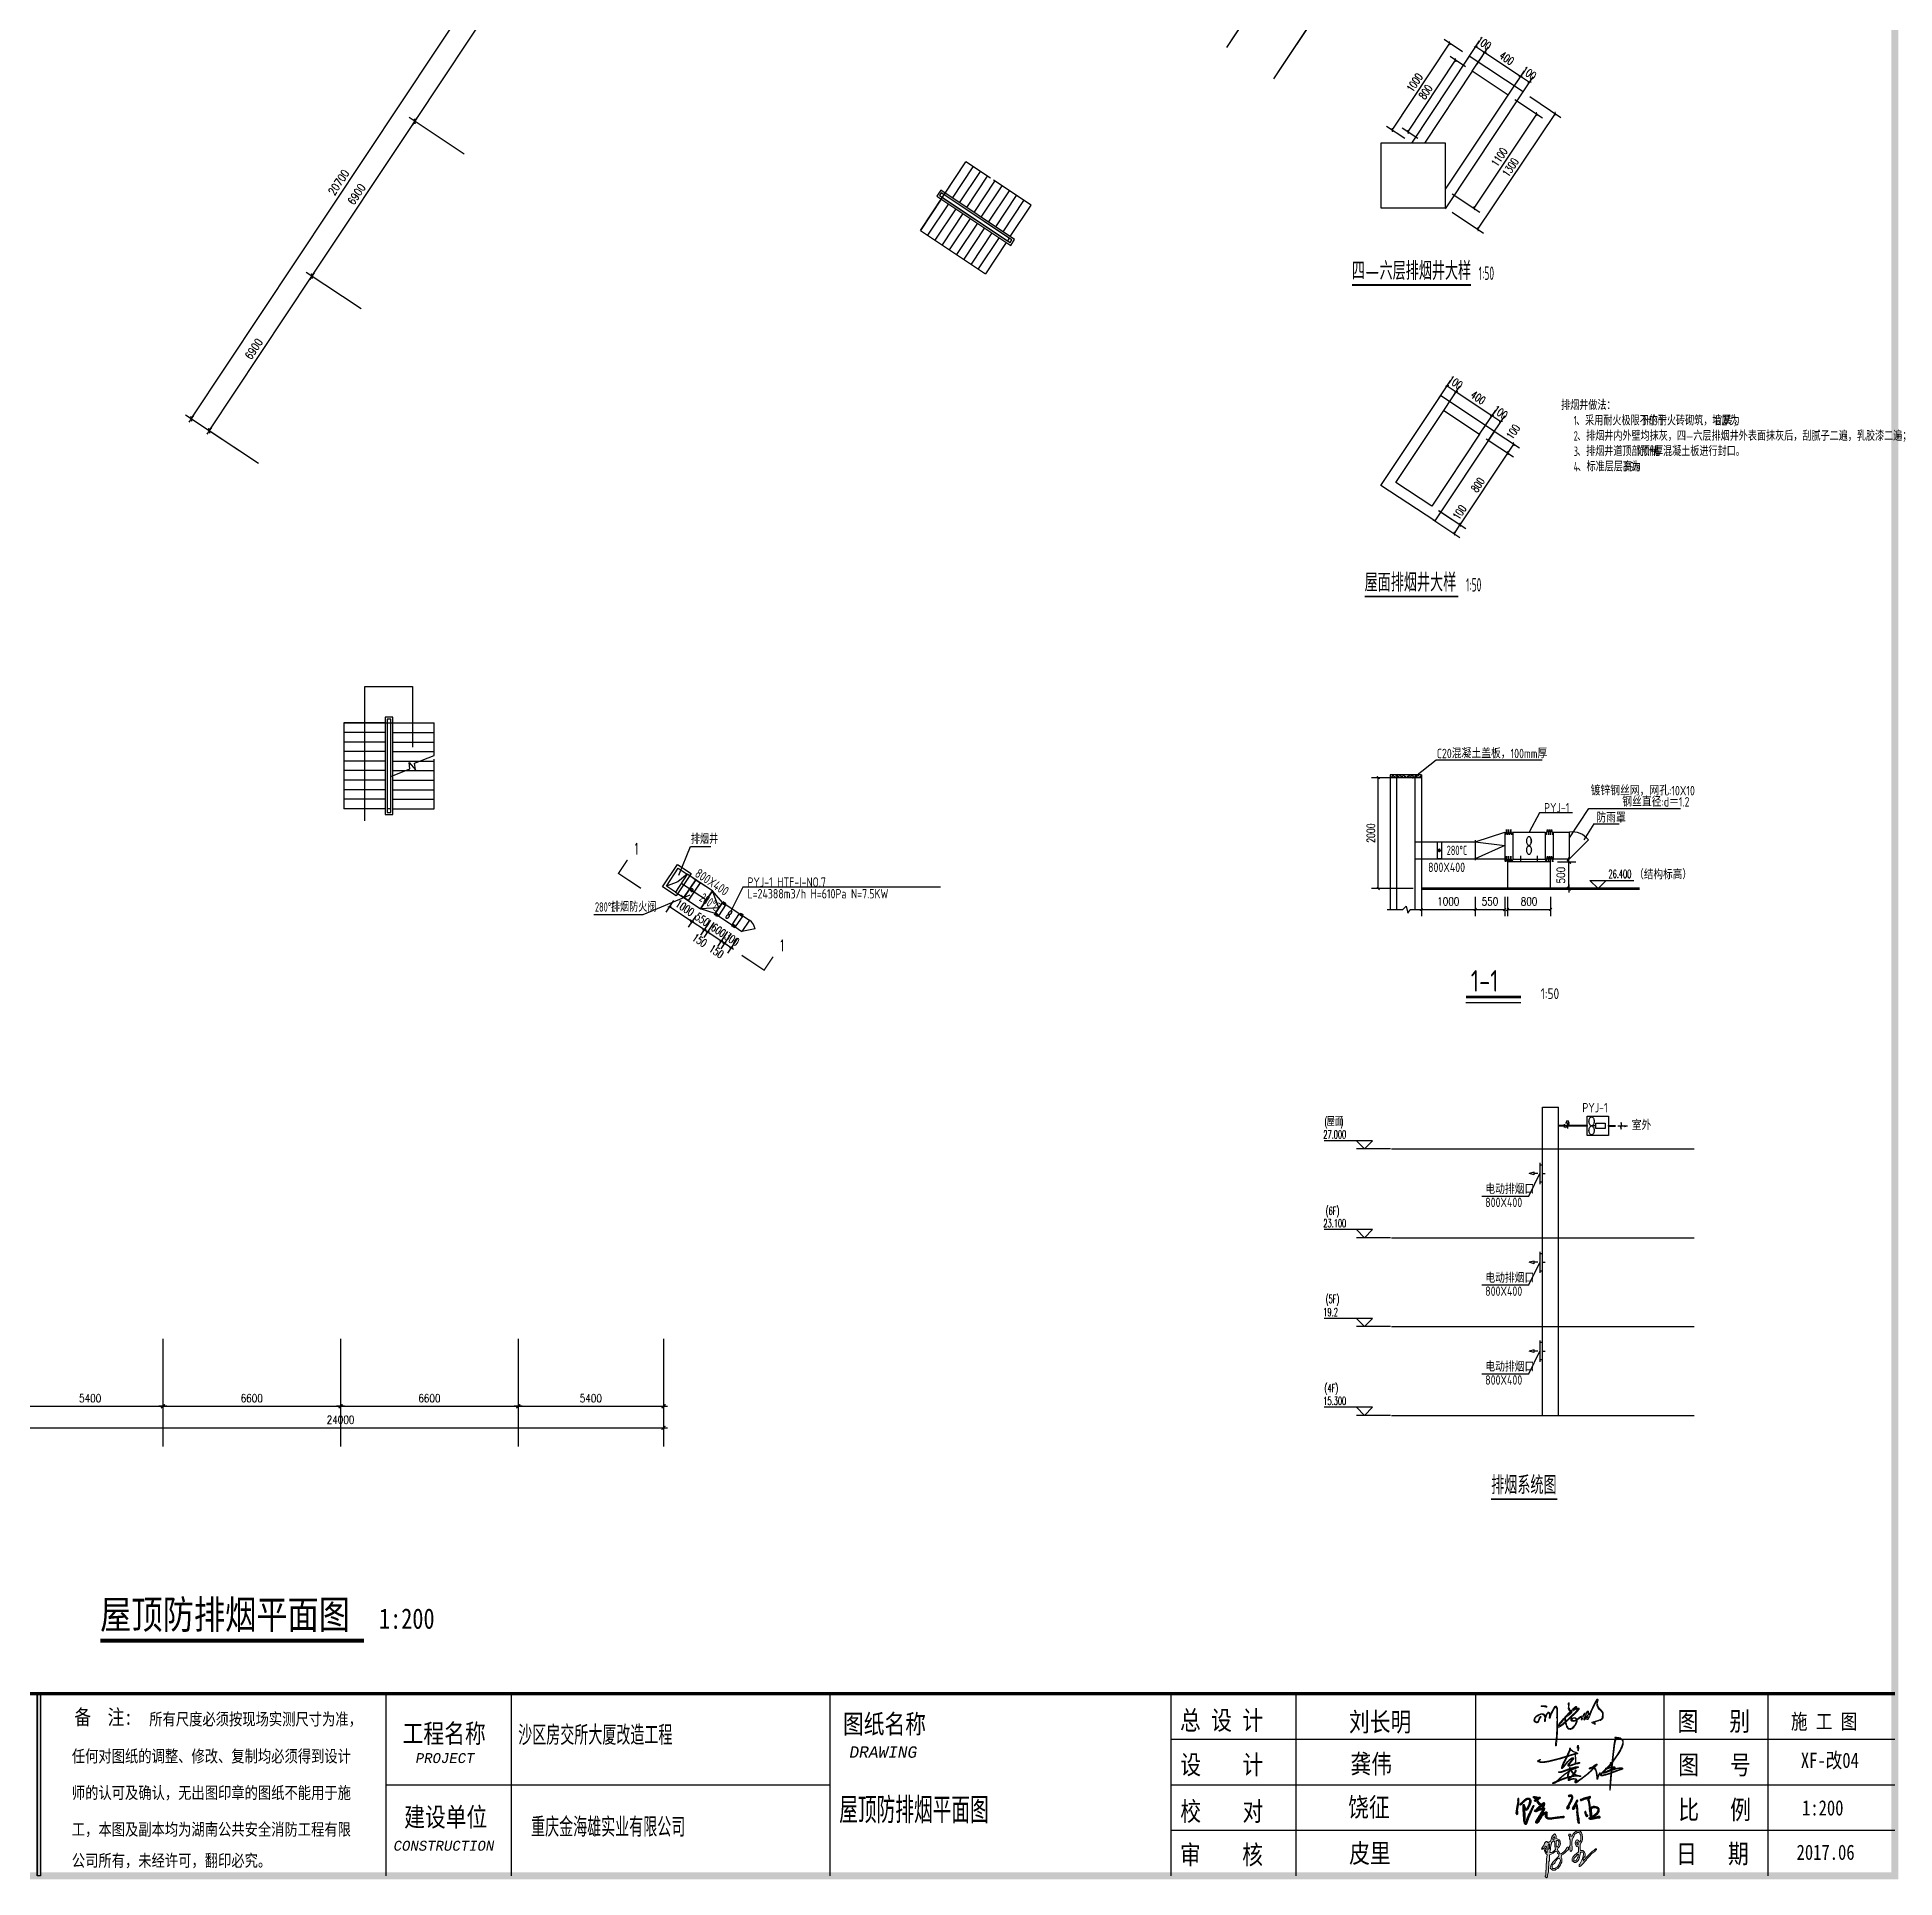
# Model space of a CAD drawing. Extents: x -149393 to 1177518, y -366685 to 296590.
# Drawn here: x 1075146 to 1144161, y 213921 to 282312 of the extents above; entities that cross this region are included whole.
import ezdxf
from ezdxf.enums import TextEntityAlignment as Align

# ---------------------------------------------------------------- set-up
doc = ezdxf.new("R2010")
doc.units = 0
doc.header["$LTSCALE"] = 1000
doc.header["$MEASUREMENT"] = 0
doc.linetypes.add('CENTER2', pattern=[1.125, 0.75, -0.125, 0.125, -0.125])
doc.layers.get('0').update_dxf_attribs({"linetype": 'CONTINUOUS'})
doc.layers.get('Defpoints').update_dxf_attribs({"linetype": 'CONTINUOUS'})
doc.layers.add('000000000框', color=7, linetype='CONTINUOUS', lineweight=18)
doc.layers.add('DUCT-排风管', color=31, linetype='CONTINUOUS', lineweight=40)
for name, color, linetype in [('A-WAL', 2, 'CONTINUOUS'), ('ABDE_DENG', 4, 'CONTINUOUS'), ('ACS_SFG_FK', 7, 'CONTINUOUS'), ('AXIS', 3, 'CONTINUOUS'), ('COLUMN', 9, 'CONTINUOUS'), ('DIM_ELEV', 3, 'CONTINUOUS'), ('DIM_SYMB', 3, 'CONTINUOUS'), ('DUCT-回风阀门', 7, 'CONTINUOUS'), ('DUCT-排烟中心线', 5, 'CENTER2'), ('DUCT-排烟法兰', 4, 'CONTINUOUS'), ('DUCT-排烟管', 2, 'CONTINUOUS'), ('DUCT-排烟管端线', 4, 'CONTINUOUS'), ('DUCT-排烟阀门', 7, 'CONTINUOUS'), ('DUCT-防排烟管设备', 7, 'CONTINUOUS'), ('JYFK', 2, 'CONTINUOUS'), ('LAYER6', 6, 'CONTINUOUS'), ('LAYER8', 8, 'CONTINUOUS'), ('PIPE-空冷凝水', 150, 'CENTER2'), ('PUB_DIM', 3, 'CONTINUOUS'), ('PUB_TEXT', 7, 'CONTINUOUS'), ('PUB_TITLE', 253, 'CONTINUOUS'), ('STAIR', 2, 'CONTINUOUS'), ('TEL_SYMB', 3, 'CONTINUOUS'), ('TH_DIM', 3, 'CONTINUOUS'), ('TH_TEXT', 7, 'CONTINUOUS'), ('图层3', 250, 'CONTINUOUS'), ('标注', 1, 'CONTINUOUS'), ('通风', 3, 'CONTINUOUS'), ('采暖', 6, 'CONTINUOUS'), ('防排烟', 3, 'CONTINUOUS')]:
    doc.layers.add(name, color=color, linetype=linetype)
doc.styles.add('_TCH_DIM', font='SIMPLEX', dxfattribs={"bigfont": 'GBCBIG'})
doc.styles.add('_TCH_DIM_T3', font='SIMPLEX', dxfattribs={"width": 0.705882, "bigfont": 'GBCBIG'})
doc.styles.add('_TCH_LABEL', font='COMPLEX', dxfattribs={"bigfont": 'GBCBIG'})
doc.styles.add('_TCH_LABEL_T3', font='ROMANS.shx', dxfattribs={"width": 0.705882, "bigfont": 'HZTXT.shx'})
doc.styles.add('_TEL_DIM', font='', dxfattribs={"width": 0.8, "height": 3.5})
doc.styles.add('_TXT', font='SIMPLEX.shx', dxfattribs={"width": 0.6})
doc.styles.add('DIM_FONT', font='SIMPLEX.shx', dxfattribs={"width": 0.8})
doc.styles.add('Romans', font='romans.shx', dxfattribs={"height": 150})
doc.styles.get("Standard").update_dxf_attribs({"font": 'gbenor.shx', "bigfont": 'gbcbig.shx'})
doc.styles.add('图框字体', font='', dxfattribs={"width": 0.6})
doc.styles.add('宋体', font='')
doc.styles.add('样式 1', font='TSSDENG', dxfattribs={"width": 0.8, "height": 3000, "bigfont": 'TSSDCHN'})
doc.styles.get('_TEL_DIM').set_extended_font_data('SimSun')
doc.styles.get('图框字体').set_extended_font_data('SimSun')
doc.styles.get('宋体').set_extended_font_data('SimSun')
doc.dimstyles.new('_TCH_ARCH&&100', dxfattribs={"dimtxt": 297.5, "dimasz": 100, "dimexe": 250, "dimexo": 300, "dimgap": 126.25, "dimtad": 1, "dimdec": 0, "dimzin": 0, "dimdsep": 46, "dimtxsty": '_TCH_DIM_T3', "dimblk": 'ARCHTICK', "dimcen": 0.09, "dimclrt": 7, "dimazin": 2, "dimtfac": 1, "dimtdec": 0, "dimtix": 1, "dimtmove": 2, "dimatfit": 3, "dimfxl": 1, "dimtolj": 1, "dimtzin": 0, "dimarcsym": 0})
doc.dimstyles.new('DIMN', dxfattribs={"dimtxt": 300, "dimasz": 1, "dimexe": 250, "dimexo": 300, "dimgap": 150, "dimtad": 1, "dimdec": 0, "dimdsep": 46, "dimtxsty": 'DIM_FONT', "dimblk": '_DIMX', "dimcen": 2.5, "dimclrt": 7, "dimadec": 0, "dimazin": 0, "dimtfac": 1, "dimtdec": 0, "dimtix": 1, "dimtmove": 2, "dimatfit": 3, "dimldrblk": '_DIMX', "dimfxl": 1, "dimtolj": 1, "dimarcsym": 0})
doc.dimstyles.new('DIMN$0', dxfattribs={"dimtxt": 300, "dimasz": 1, "dimexe": 250, "dimexo": 300, "dimgap": 150, "dimtad": 1, "dimdec": 0, "dimzin": 0, "dimdsep": 46, "dimtxsty": 'DIM_FONT', "dimblk": '_DIMX', "dimcen": 0.09, "dimclrt": 7, "dimadec": 0, "dimazin": 0, "dimtfac": 1, "dimtdec": 0, "dimtix": 1, "dimtmove": 2, "dimatfit": 3, "dimldrblk": '_DIMX', "dimfxl": 1, "dimtolj": 1, "dimtzin": 0, "dimarcsym": 0})
pattern_1 = [(45, (0, 0), (-0.44194173824, 0.44194173824), [])]
pattern_2 = [(45, (0, 0), (-2.24506403027, 2.24506403027), [])]

msp = doc.modelspace()

# ---------------------------------------------------------------- texts
at = {"color": 252, "style": '_TXT', "width": 0.6}
msp.add_text('26.400', height=300, dxfattribs=at).set_placement((1133522.5, 251069.7))
at = {"layer": 'A-WAL', "color": 0, "style": '_TCH_DIM'}
msp.add_text('（结构标高）', height=357.45, dxfattribs=at).set_placement((1134477.1, 251025))
at = {"layer": 'DIM_ELEV', "color": 7}
for s, style, width, p in [('27.000', '_TXT', 0.6, (1122929.2, 241391)), ('(', '_TXT', 0.6, (1122973.4, 241862.6)), ('屋面', '样式 1', 0.8, (1123047.6, 241862.6)), (')', '_TXT', 0.6, (1123566.7, 241862.6)), ('(6F)', '_TXT', 0.6, (1123016.4, 238551.8)), ('23.100', '_TXT', 0.6, (1122929.2, 238091)), ('(5F)', '_TXT', 0.6, (1123016.1, 235277, -5541.1)), ('19.2', '_TXT', 0.6, (1122929.2, 234791, -5541.1)), ('(4F)', '_TXT', 0.6, (1122971.6, 231964)), ('15.300', '_TXT', 0.6, (1122929.2, 231491))]:
    msp.add_text(s, height=300, dxfattribs=dict(at, style=style, width=width)).set_placement(p)
at = {"layer": 'DIM_SYMB', "color": 7}
for s, p in [('四—六层排烟井大样', (1123990.9, 273292.1)), ('屋面排烟井大样', (1124463.8, 261713.8)), ('排烟系统图', (1129163.8, 228175.5))]:
    msp.add_text(s, height=675.18, dxfattribs=at).set_placement(p)
at = {"layer": 'DIM_SYMB', "color": 7, "width": 0.6}
for p in [(1128700.3, 273292.1), (1128227.4, 261713.8)]:
    msp.add_text('1:50', height=500, dxfattribs=at).set_placement(p)
at = {"layer": 'DIM_SYMB', "color": 7, "style": '_TCH_LABEL', "width": 0.705882}
for p in [(1097286.9, 251944.2), (1102697.9, 248349.2)]:
    msp.add_text('1', height=425, dxfattribs=at).set_placement(p)
at = {"layer": 'DUCT-排烟阀门', "width": 0.6}
for rotation, p in [(0.063171, (1127512.3, 251923.4, 3000)), (326.203875, (1099718, 250243, 3000))]:
    msp.add_text('280%%dC', height=350, rotation=rotation, dxfattribs=at).set_placement(p)
at = {"layer": 'LAYER8', "style": '宋体', "width": 0.8}
for s, height, p in [('备  注:', 565.71, (1076531.6, 219609.6)), ('所有尺度必须按现场实测尺寸为准，', 452.571, (1079309.9, 219592)), ('施 工 图', 565.71, (1140300.3, 219448.5)), ('任何对图纸的调整、修改、复制均必须得到设计', 452.571, (1076433.6, 218216.9)), ('XF-改04', 565.71, (1140668.4, 218007.5)), ('师的认可及确认，无出图印章的图纸不能用于施', 452.571, (1076433.6, 216856.7)), ('1:200', 565.71, (1140713.6, 216238.4)), ('工，本图及副本均为湖南公共安全消防工程有限', 452.571, (1076433.6, 215496.4)), ('公司所有，未经许可，翻印必究。', 452.571, (1076433.6, 214339.5)), ('2017.06', 565.71, (1140511, 214589))]:
    msp.add_text(s, height=height, dxfattribs=at).set_placement(p)
at = {"layer": 'PUB_TEXT', "style": '样式 1', "width": 0.8}
for s, p in [('PYJ-1', (1131130.7, 253507.4, -3000)), ('PYJ-1 HTF-I-NO.7  ', (1101535, 250742.9)), ('L=24388m3/h H=610Pa N=7.5KW', (1101535, 250310.7))]:
    msp.add_text(s, height=350, dxfattribs=at).set_placement(p)
msp.add_text('1:50', height=400, dxfattribs=at).set_placement((1131348.4, 246773.7, 3000), align=Align.MIDDLE)
at = {"layer": 'TEL_SYMB', "color": 7, "style": '_TEL_DIM', "width": 0.8}
for s, height, p in [('屋顶防排烟平面图', 1063.29, (1077487.3, 223174.2)), ('1:200', 759.49, (1087844.9, 223174.2))]:
    msp.add_text(s, height=height, dxfattribs=at).set_placement(p)
at = {"layer": 'TH_DIM', "color": 7, "char_height": 297.5, "attachment_point": 5, "rotation": 326.4, "style": '_TCH_LABEL_T3'}
for insert in [(1128893.8, 282093.9), (1130567.8, 280981.7), (1127830.6, 269486.7), (1129504.6, 268374.5)]:
    msp.add_mtext('\\A1;100', dxfattribs=dict(at, insert=insert))
at = {"layer": 'TH_TEXT'}
for s, height, p in [('排烟井做法：', 337.59, (1131760.1, 268459.9)), ('、采用耐火极限不小于', 337.59, (1132317.4, 267890.1)), ('的耐火砖砌筑，墙厚为', 337.59, (1135019.8, 267890.1)), ('砖；', 337.59, (1137809.8, 267890.1)), ('、排烟井内外壁均抹灰，四—六层排烟井外表面抹灰后，刮腻子二遍，乳胶漆二遍；', 337.589, (1132352.4, 267320.3)), ('、排烟井道顶部预制', 337.59, (1132352.4, 266750.6)), ('厚混凝土板进行封口。', 337.59, (1135211.6, 266750.6)), ('、标准层层高为', 337.59, (1132369.9, 266180.8)), ('。', 337.6, (1134545.7, 266180.8)), ('排烟井', 337.59, (1099435.4, 252341.2)), ('排烟防火阀', 337.59, (1096464.4, 249818.3))]:
    msp.add_text(s, height=height, dxfattribs=at).set_placement(p)
at = {"layer": 'TH_TEXT', "width": 0.6}
for s, p in [('1', (1132229.9, 267890.1)), ('3h', (1134774.8, 267890.1)), ('1/2', (1137477.3, 267890.1)), ('2', (1132229.9, 267320.3)), ('3', (1132229.9, 266750.6)), ('100mm', (1134564.1, 266750.6)), ('4', (1132229.9, 266180.8)), ('3.9m', (1134090.1, 266180.8)), ('280%%dC', (1095869.4, 249818.3))]:
    msp.add_text(s, height=350, dxfattribs=at).set_placement(p)
at = {"layer": '图层3', "style": '图框字体', "width": 0.6}
for s, height, p in [('沙区房交所大厦改造工程', 636.429, (1093017.5, 218929.2)), ('屋顶防排烟平面图', 848.57, (1104944.3, 216044)), ('重庆金海雄实业有限公司', 636.429, (1093496, 215513.7))]:
    msp.add_text(s, height=height, dxfattribs=at).set_placement(p)
at = {"layer": '标注', "style": '宋体', "width": 0.8}
for s, p in [('总 设 计', (1117604.4, 219422)), ('刘长明', (1123881.9, 219362.7)), ('图   别', (1136086.3, 219385.8)), ('工程名称', (1088724.8, 218930.1)), ('图纸名称', (1105081.9, 219284.9)), ('设    计 ', (1117616.1, 217771.2)), ('龚伟', (1123939, 217800.5)), ('图   号', (1136113.4, 217765.7)), ('校    对', (1117616.1, 216037.8)), ('饶征', (1123849.7, 216194.3)), ('比   例', (1136117.3, 216099.4)), ('建设单位', (1088781.7, 215828.1)), ('审    核', (1117605.1, 214427.7)), ('皮里', (1123889.3, 214480.2)), ('日   期', (1136035.8, 214461.5))]:
    msp.add_text(s, height=707.14, dxfattribs=at).set_placement(p)
at = {"layer": '标注', "width": 2832.484, "attachment_point": 1, "style": 'Romans'}
for s, insert, char_height in [('\\fMonospac821 BT|b0|i1|c0|p49;DRAWING', (1105322.5, 218806.6), 424.286), ('\\fMonospac821 BT|b0|i1|c0|p49;PROJECT', (1089211.6, 218553.6), 367.714), ('\\fMonospac821 BT|b0|i1|c0|p49;CONSTRUCTION', (1088388.7, 215296.4), 367.714)]:
    msp.add_mtext(s, dxfattribs=dict(at, insert=insert, char_height=char_height))
at = {"layer": '通风', "color": 7, "style": '样式 1', "width": 0.8}
for s, height, p in [('C20混凝土盖板，100mm厚', 350, (1127143.6, 255521.7)), ('镀锌钢丝网，网孔:10X10 ', 350, (1132860, 254139.9)), ('钢丝直径:d＝1.2 ', 350, (1134034.6, 253725.7)), ('防雨罩 ', 350, (1133073.6, 253134.5)), ('800X400', 350, (1126820.6, 251293.9)), ('1-1', 800, (1128408.3, 246847.9, 3000)), ('PYJ-1', 350, (1132552.8, 242362.1)), ('电动排烟口', 350, (1128946.8, 239332.2)), ('800X400', 350, (1128943.3, 238844.6)), ('电动排烟口', 350, (1128946.8, 236032.2)), ('800X400', 350, (1128943.3, 235544.6)), ('800X400', 350, (1128943.3, 232244.6)), ('电动排烟口', 350, (1128946.8, 232732.2))]:
    msp.add_text(s, height=height, dxfattribs=at).set_placement(p)
msp.add_text('800X400', height=350, rotation=326.4, dxfattribs=at).set_placement((1099549.2, 251150.6))
msp.add_text('室外', height=350, dxfattribs=at).set_placement((1134750.7, 241883.8, -6041.1), align=Align.MIDDLE_CENTER)

# ---------------------------------------------------------------- blocks, each defined once
blk = doc.blocks.new('asdfasd')
h = blk.add_hatch(color=256)
h.paths.add_polyline_path([(555164, -13335), (555173, -13316), (555190, -13276), (555200, -13278), (555208, -13274), (555213, -13265), (555220, -13264), (555224, -13261), (555228, -13254), (555246, -13251), (555257, -13253), (555273, -13261), (555272, -13278), (555276, -13288), (555288, -13299), (555288, -13338), (555287, -13358), (555280, -13396), (555275, -13404), (555265, -13405), (555258, -13400), (555248, -13383), (555233, -13375), (555213, -13378), (555200, -13404), (555197, -13420), (555202, -13449), (555210, -13470), (555221, -13480), (555243, -13486), (555246, -13488), (555247, -13489), (555250, -13490), (555250, -13520), (555250, -13535), (555250, -13565), (555211, -13597), (555192, -13616), (555160, -13655), (555149, -13675), (555147, -13689), (555149, -13712), (555163, -13723), (555170, -13729), (555183, -13742), (555198, -13742), (555207, -13739), (555220, -13730), (555244, -13706), (555254, -13691), (555265, -13659), (555271, -13626), (555274, -13610), (555280, -13577), (555289, -13575), (555294, -13574), (555303, -13573), (555312, -13572), (555317, -13573), (555325, -13577), (555330, -13591), (555330, -13599), (555329, -13614), (555314, -13673), (555303, -13702), (555277, -13757), (555270, -13766), (555266, -13771), (555258, -13779), (555258, -13788), (555258, -13793), (555258, -13802), (555267, -13804), (555273, -13803), (555280, -13798), (555312, -13766), (555328, -13751), (555359, -13719), (555377, -13695), (555386, -13683), (555404, -13659), (555439, -13625), (555456, -13607), (555490, -13573), (555508, -13569), (555518, -13557), (555520, -13539), (555530, -13541), (555538, -13537), (555543, -13528), (555539, -13520), (555533, -13516), (555524, -13517), (555508, -13536), (555498, -13545), (555475, -13558), (555432, -13601), (555410, -13623), (555367, -13667), (555352, -13688), (555344, -13698), (555329, -13719), (555325, -13685), (555332, -13662), (555355, -13637), (555358, -13611), (555356, -13597), (555348, -13573), (555335, -13563), (555329, -13558), (555318, -13547), (555303, -13547), (555295, -13547), (555280, -13547), (555275, -13511), (555274, -13492), (555277, -13456), (555288, -13429), (555295, -13415), (555310, -13389), (555312, -13362), (555313, -13348), (555314, -13321), (555310, -13297), (555307, -13285), (555299, -13261), (555288, -13244), (555281, -13237), (555265, -13224), (555234, -13226), (555216, -13232), (555190, -13250), (555167, -13271), (555157, -13285), (555145, -13314), (555136, -13315), (555130, -13313), (555123, -13306), (555125, -13293), (555114, -13280), (555100, -13280), (555091, -13285), (555089, -13299), (555096, -13306), (555098, -13314), (555101, -13318), (555108, -13321), (555102, -13342), (555104, -13356), (555115, -13374), (555115, -13410), (555115, -13428), (555115, -13464), (555105, -13470), (555103, -13486), (555111, -13494), (555109, -13516), (555109, -13528), (555115, -13550), (555117, -13557), (555124, -13561), (555130, -13558), (555134, -13549), (555138, -13545), (555145, -13539), (555149, -13521), (555149, -13512), (555149, -13494), (555143, -13446), (555142, -13422), (555145, -13374)])
h.paths.add_polyline_path([(555220, -13411), (555226, -13411), (555229, -13411), (555235, -13411), (555244, -13428), (555246, -13438), (555243, -13456), (555237, -13456), (555234, -13456), (555228, -13456), (555222, -13439), (555220, -13430)], flags=16)
h.paths.add_polyline_path([(555239, -13607), (555245, -13609), (555247, -13614), (555244, -13629), (555243, -13636), (555243, -13652), (555233, -13665), (555229, -13673), (555224, -13689), (555215, -13694), (555211, -13702), (555213, -13712), (555198, -13712), (555190, -13712), (555175, -13712), (555175, -13697), (555175, -13689), (555175, -13674), (555199, -13649), (555211, -13636), (555235, -13610)], flags=16)
h = blk.add_hatch(color=256)
h.paths.add_polyline_path([(554955, -13439), (554954, -13411), (554952, -13393), (554947, -13384), (554935, -13370), (554915, -13362), (554904, -13358), (554883, -13351), (554887, -13326), (554886, -13311), (554875, -13288), (554872, -13279), (554860, -13275), (554853, -13280), (554826, -13307), (554816, -13326), (554808, -13363), (554803, -13382), (554797, -13392), (554781, -13404), (554769, -13410), (554763, -13413), (554751, -13419), (554745, -13408), (554738, -13402), (554725, -13400), (554707, -13416), (554700, -13429), (554695, -13453), (554675, -13476), (554665, -13489), (554650, -13517), (554656, -13524), (554665, -13525), (554673, -13520), (554674, -13514), (554682, -13510), (554688, -13513), (554696, -13548), (554702, -13566), (554718, -13599), (554724, -13599), (554727, -13599), (554733, -13599), (554742, -13615), (554743, -13627), (554736, -13644), (554730, -13689), (554730, -13712), (554733, -13757), (554730, -13757), (554728, -13757), (554725, -13757), (554725, -13799), (554725, -13820), (554725, -13862), (554722, -13862), (554721, -13862), (554718, -13862), (554718, -13898), (554718, -13916), (554718, -13952), (554710, -13956), (554708, -13967), (554714, -13974), (554720, -13980), (554723, -13983), (554729, -13989), (554736, -13982), (554740, -13978), (554748, -13970), (554749, -13938), (554753, -13922), (554763, -13892), (554763, -13856), (554763, -13838), (554763, -13802), (554766, -13802), (554767, -13802), (554770, -13802), (554770, -13769), (554770, -13752), (554770, -13719), (554773, -13719), (554775, -13719), (554778, -13719), (554778, -13677), (554778, -13656), (554778, -13614), (554819, -13602), (554840, -13590), (554871, -13562), (554883, -13557), (554893, -13560), (554901, -13569), (554907, -13587), (554913, -13596), (554928, -13607), (554930, -13621), (554929, -13630), (554924, -13644), (554888, -13680), (554870, -13698), (554834, -13734), (554816, -13763), (554808, -13778), (554793, -13809), (554789, -13822), (554791, -13832), (554800, -13843), (554813, -13849), (554819, -13853), (554830, -13862), (554854, -13865), (554869, -13862), (554890, -13850), (554914, -13836), (554925, -13827), (554943, -13805), (554956, -13776), (554963, -13761), (554980, -13734), (554981, -13701), (554979, -13683), (554969, -13652), (554972, -13630), (554980, -13618), (554999, -13607), (555034, -13576), (555052, -13560), (555085, -13528), (555085, -13514), (555085, -13508), (555085, -13494), (555077, -13490), (555067, -13493), (555063, -13502), (555032, -13546), (555012, -13567), (554969, -13599), (554956, -13601), (554945, -13596), (554939, -13584), (554924, -13562), (554917, -13550), (554909, -13524), (554919, -13505), (554925, -13495), (554939, -13479), (554951, -13454)])
h.paths.add_polyline_path([(554755, -13456), (554763, -13451), (554766, -13446), (554770, -13438), (554776, -13437), (554782, -13443), (554781, -13449), (554779, -13476), (554778, -13489), (554778, -13517), (554771, -13523), (554765, -13525), (554755, -13524), (554755, -13497), (554755, -13483)], flags=16)
h.paths.add_polyline_path([(554719, -13476), (554733, -13479), (554738, -13518), (554739, -13537), (554740, -13577), (554736, -13577), (554733, -13577), (554729, -13577), (554719, -13564), (554716, -13555), (554714, -13539), (554718, -13524), (554716, -13514), (554706, -13502), (554706, -13488)], flags=16)
h.paths.add_polyline_path([(554805, -13456), (554811, -13426), (554811, -13416), (554816, -13408), (554826, -13404), (554837, -13395), (554847, -13393), (554860, -13396), (554864, -13449), (554867, -13476), (554875, -13528), (554865, -13538), (554859, -13544), (554849, -13554), (554828, -13571), (554812, -13576), (554785, -13577), (554792, -13547), (554794, -13532), (554796, -13502), (554802, -13471)], flags=16)
h.paths.add_polyline_path([(554834, -13366), (554831, -13354), (554833, -13346), (554841, -13336), (554845, -13329), (554853, -13326), (554860, -13329), (554858, -13338), (554858, -13342), (554856, -13351), (554856, -13362), (554851, -13370), (554841, -13374), (554838, -13371), (554837, -13369)], flags=16)
h.paths.add_polyline_path([(554890, -13428), (554890, -13389), (554894, -13390), (554898, -13386), (554898, -13381), (554912, -13383), (554920, -13388), (554928, -13400), (554928, -13436), (554924, -13454), (554909, -13486), (554901, -13486), (554898, -13486), (554890, -13486), (554890, -13447)], flags=16)
h.paths.add_polyline_path([(554906, -13687), (554918, -13678), (554943, -13670), (554953, -13694), (554955, -13709), (554950, -13734), (554941, -13752), (554937, -13761), (554928, -13779), (554916, -13803), (554906, -13814), (554883, -13828), (554864, -13838), (554852, -13840), (554830, -13839), (554831, -13836), (554829, -13833), (554826, -13832), (554821, -13811), (554822, -13799), (554830, -13779), (554858, -13755), (554871, -13740), (554890, -13708)], flags=16)
for p, q in [((555190, -13250), (555167, -13271)), ((555216, -13232), (555190, -13250)), ((555234, -13226), (555216, -13232)), ((555228, -13254), (555246, -13251)), ((555265, -13224), (555234, -13226)), ((555246, -13251), (555257, -13253)), ((555257, -13253), (555273, -13261)), ((555281, -13237), (555265, -13224)), ((555288, -13244), (555281, -13237)), ((555299, -13261), (555288, -13244)), ((554665, -13489), (554650, -13517)), ((554650, -13517), (554656, -13524)), ((554656, -13524), (554665, -13525)), ((554675, -13476), (554665, -13489)), ((554665, -13525), (554673, -13520)), ((554673, -13520), (554674, -13514)), ((554674, -13514), (554682, -13510)), ((554695, -13453), (554675, -13476)), ((554682, -13510), (554688, -13513)), ((554688, -13513), (554696, -13548)), ((554700, -13429), (554695, -13453)), ((554696, -13548), (554702, -13566)), ((554707, -13416), (554700, -13429)), ((554719, -13476), (554706, -13488)), ((554706, -13488), (554706, -13502)), ((554706, -13502), (554716, -13514)), ((554725, -13400), (554707, -13416)), ((554718, -13524), (554714, -13539)), ((554714, -13539), (554716, -13555)), ((554716, -13514), (554718, -13524)), ((554716, -13555), (554719, -13564)), ((554733, -13479), (554719, -13476)), ((554738, -13402), (554725, -13400)), ((554738, -13518), (554733, -13479)), ((554745, -13408), (554738, -13402)), ((554739, -13537), (554738, -13518)), ((554740, -13577), (554739, -13537)), ((554751, -13419), (554745, -13408)), ((554763, -13413), (554751, -13419)), ((554763, -13451), (554755, -13456)), ((554755, -13456), (554755, -13483)), ((554755, -13483), (554755, -13497)), ((554755, -13497), (554755, -13524)), ((554755, -13524), (554765, -13525)), ((554769, -13410), (554763, -13413)), ((554766, -13446), (554763, -13451)), ((554765, -13525), (554771, -13523)), ((554770, -13438), (554766, -13446)), ((554781, -13404), (554769, -13410)), ((554776, -13437), (554770, -13438)), ((554771, -13523), (554778, -13517)), ((554782, -13443), (554776, -13437)), ((554778, -13489), (554779, -13476)), ((554778, -13517), (554778, -13489)), ((554779, -13476), (554781, -13449)), ((554797, -13392), (554781, -13404)), ((554781, -13449), (554782, -13443)), ((554792, -13547), (554785, -13577)), ((554794, -13532), (554792, -13547)), ((554796, -13502), (554794, -13532)), ((554802, -13471), (554796, -13502)), ((554803, -13382), (554797, -13392)), ((554805, -13456), (554802, -13471)), ((554808, -13363), (554803, -13382)), ((554811, -13426), (554805, -13456)), ((554816, -13326), (554808, -13363)), ((554816, -13408), (554811, -13416)), ((554811, -13416), (554811, -13426)), ((554826, -13307), (554816, -13326)), ((554826, -13404), (554816, -13408)), ((554853, -13280), (554826, -13307)), ((554837, -13395), (554826, -13404)), ((554828, -13571), (554849, -13554)), ((554833, -13346), (554831, -13354)), ((554831, -13354), (554834, -13366)), ((554841, -13336), (554833, -13346)), ((554834, -13366), (554837, -13369)), ((554837, -13369), (554838, -13371)), ((554847, -13393), (554837, -13395)), ((554838, -13371), (554841, -13374)), ((554845, -13329), (554841, -13336)), ((554841, -13374), (554851, -13370)), ((554853, -13326), (554845, -13329)), ((554860, -13396), (554847, -13393)), ((554849, -13554), (554859, -13544)), ((554851, -13370), (554856, -13362)), ((554860, -13275), (554853, -13280)), ((554860, -13329), (554853, -13326)), ((554856, -13351), (554858, -13342)), ((554856, -13362), (554856, -13351)), ((554858, -13338), (554860, -13329)), ((554858, -13342), (554858, -13338)), ((554859, -13544), (554865, -13538)), ((554872, -13279), (554860, -13275)), ((554864, -13449), (554860, -13396)), ((554867, -13476), (554864, -13449)), ((554865, -13538), (554875, -13528)), ((554875, -13528), (554867, -13476)), ((554875, -13288), (554872, -13279)), ((554886, -13311), (554875, -13288)), ((554883, -13351), (554887, -13326)), ((554904, -13358), (554883, -13351)), ((554887, -13326), (554886, -13311)), ((554894, -13390), (554890, -13389)), ((554890, -13389), (554890, -13428)), ((554890, -13428), (554890, -13447)), ((554890, -13447), (554890, -13486)), ((554890, -13486), (554898, -13486)), ((554898, -13386), (554894, -13390)), ((554912, -13383), (554898, -13381)), ((554898, -13381), (554898, -13386)), ((554898, -13486), (554901, -13486)), ((554901, -13486), (554909, -13486)), ((554915, -13362), (554904, -13358)), ((554909, -13486), (554924, -13454)), ((554909, -13524), (554919, -13505)), ((554917, -13550), (554909, -13524)), ((554920, -13388), (554912, -13383)), ((554935, -13370), (554915, -13362)), ((554924, -13562), (554917, -13550)), ((554919, -13505), (554925, -13495)), ((554928, -13400), (554920, -13388)), ((554924, -13454), (554928, -13436)), ((554925, -13495), (554939, -13479)), ((554928, -13436), (554928, -13400)), ((554947, -13384), (554935, -13370)), ((554939, -13479), (554951, -13454)), ((554952, -13393), (554947, -13384)), ((554951, -13454), (554955, -13439)), ((554954, -13411), (554952, -13393)), ((554955, -13439), (554954, -13411)), ((555032, -13546), (555012, -13567)), ((555063, -13502), (555032, -13546)), ((555052, -13560), (555085, -13528)), ((555067, -13493), (555063, -13502)), ((555077, -13490), (555067, -13493)), ((555085, -13494), (555077, -13490)), ((555085, -13508), (555085, -13494)), ((555085, -13514), (555085, -13508)), ((555085, -13528), (555085, -13514)), ((555091, -13285), (555089, -13299)), ((555089, -13299), (555096, -13306)), ((555100, -13280), (555091, -13285)), ((555096, -13306), (555098, -13314)), ((555098, -13314), (555101, -13318)), ((555114, -13280), (555100, -13280)), ((555101, -13318), (555108, -13321)), ((555108, -13321), (555102, -13342)), ((555102, -13342), (555104, -13356)), ((555105, -13470), (555103, -13486)), ((555103, -13486), (555111, -13494)), ((555104, -13356), (555115, -13374)), ((555115, -13464), (555105, -13470)), ((555111, -13494), (555109, -13516)), ((555109, -13516), (555109, -13528)), ((555109, -13528), (555115, -13550)), ((555125, -13293), (555114, -13280)), ((555115, -13374), (555115, -13410)), ((555115, -13410), (555115, -13428)), ((555115, -13428), (555115, -13464)), ((555115, -13550), (555117, -13557)), ((555123, -13306), (555125, -13293)), ((555130, -13313), (555123, -13306)), ((555136, -13315), (555130, -13313)), ((555130, -13558), (555134, -13549)), ((555134, -13549), (555138, -13545)), ((555145, -13314), (555136, -13315)), ((555138, -13545), (555145, -13539)), ((555142, -13422), (555145, -13374)), ((555143, -13446), (555142, -13422)), ((555149, -13494), (555143, -13446)), ((555157, -13285), (555145, -13314)), ((555145, -13374), (555164, -13335)), ((555145, -13539), (555149, -13521)), ((555149, -13512), (555149, -13494)), ((555149, -13521), (555149, -13512)), ((555167, -13271), (555157, -13285)), ((555164, -13335), (555173, -13316)), ((555173, -13316), (555190, -13276)), ((555190, -13276), (555200, -13278)), ((555200, -13404), (555197, -13420)), ((555197, -13420), (555202, -13449)), ((555200, -13278), (555208, -13274)), ((555213, -13378), (555200, -13404)), ((555202, -13449), (555210, -13470)), ((555208, -13274), (555213, -13265)), ((555210, -13470), (555221, -13480)), ((555213, -13265), (555220, -13264)), ((555233, -13375), (555213, -13378)), ((555220, -13264), (555224, -13261)), ((555226, -13411), (555220, -13411)), ((555220, -13411), (555220, -13430)), ((555220, -13430), (555222, -13439)), ((555221, -13480), (555243, -13486)), ((555222, -13439), (555228, -13456)), ((555224, -13261), (555228, -13254)), ((555229, -13411), (555226, -13411)), ((555228, -13456), (555234, -13456)), ((555235, -13411), (555229, -13411)), ((555248, -13383), (555233, -13375)), ((555234, -13456), (555237, -13456)), ((555244, -13428), (555235, -13411)), ((555237, -13456), (555243, -13456)), ((555243, -13456), (555246, -13438)), ((555243, -13486), (555246, -13488)), ((555246, -13438), (555244, -13428)), ((555246, -13488), (555247, -13489)), ((555247, -13489), (555250, -13490)), ((555258, -13400), (555248, -13383)), ((555250, -13490), (555250, -13520)), ((555250, -13520), (555250, -13535)), ((555250, -13535), (555250, -13565)), ((555265, -13405), (555258, -13400)), ((555275, -13404), (555265, -13405)), ((555273, -13261), (555272, -13278)), ((555272, -13278), (555276, -13288)), ((555274, -13492), (555277, -13456)), ((555275, -13511), (555274, -13492)), ((555280, -13396), (555275, -13404)), ((555280, -13547), (555275, -13511)), ((555276, -13288), (555288, -13299)), ((555277, -13456), (555288, -13429)), ((555287, -13358), (555280, -13396)), ((555295, -13547), (555280, -13547)), ((555288, -13338), (555287, -13358)), ((555288, -13299), (555288, -13338)), ((555288, -13429), (555295, -13415)), ((555295, -13415), (555310, -13389)), ((555303, -13547), (555295, -13547)), ((555307, -13285), (555299, -13261)), ((555318, -13547), (555303, -13547)), ((555310, -13297), (555307, -13285)), ((555314, -13321), (555310, -13297)), ((555310, -13389), (555312, -13362)), ((555312, -13362), (555313, -13348)), ((555313, -13348), (555314, -13321)), ((555329, -13558), (555318, -13547)), ((555498, -13545), (555475, -13558)), ((555508, -13536), (555498, -13545)), ((555524, -13517), (555508, -13536)), ((555518, -13557), (555520, -13539)), ((555520, -13539), (555530, -13541)), ((555533, -13516), (555524, -13517)), ((555530, -13541), (555538, -13537)), ((555539, -13520), (555533, -13516)), ((555538, -13537), (555543, -13528)), ((555543, -13528), (555539, -13520)), ((554702, -13566), (554718, -13599)), ((554718, -13599), (554724, -13599)), ((554719, -13564), (554729, -13577)), ((554724, -13599), (554727, -13599)), ((554728, -13757), (554725, -13757)), ((554725, -13757), (554725, -13799)), ((554725, -13799), (554725, -13820)), ((554725, -13820), (554725, -13862)), ((554727, -13599), (554733, -13599)), ((554730, -13757), (554728, -13757)), ((554729, -13577), (554733, -13577)), ((554736, -13644), (554730, -13689)), ((554730, -13689), (554730, -13712)), ((554730, -13712), (554733, -13757)), ((554733, -13757), (554730, -13757)), ((554733, -13577), (554736, -13577)), ((554733, -13599), (554742, -13615)), ((554736, -13577), (554740, -13577)), ((554743, -13627), (554736, -13644)), ((554742, -13615), (554743, -13627)), ((554763, -13838), (554763, -13802)), ((554763, -13802), (554766, -13802)), ((554763, -13856), (554763, -13838)), ((554763, -13892), (554763, -13856)), ((554766, -13802), (554767, -13802)), ((554767, -13802), (554770, -13802)), ((554770, -13752), (554770, -13719)), ((554770, -13719), (554773, -13719)), ((554770, -13769), (554770, -13752)), ((554770, -13802), (554770, -13769)), ((554773, -13719), (554775, -13719)), ((554775, -13719), (554778, -13719)), ((554778, -13614), (554819, -13602)), ((554778, -13656), (554778, -13614)), ((554778, -13677), (554778, -13656)), ((554778, -13719), (554778, -13677)), ((554785, -13577), (554812, -13576)), ((554793, -13809), (554789, -13822)), ((554789, -13822), (554791, -13832)), ((554791, -13832), (554800, -13843)), ((554808, -13778), (554793, -13809)), ((554800, -13843), (554813, -13849)), ((554816, -13763), (554808, -13778)), ((554812, -13576), (554828, -13571)), ((554813, -13849), (554819, -13853)), ((554834, -13734), (554816, -13763)), ((554819, -13602), (554840, -13590)), ((554819, -13853), (554830, -13862)), ((554822, -13799), (554821, -13811)), ((554821, -13811), (554826, -13832)), ((554830, -13779), (554822, -13799)), ((554826, -13832), (554829, -13833)), ((554829, -13833), (554831, -13836)), ((554858, -13755), (554830, -13779)), ((554831, -13836), (554830, -13839)), ((554830, -13839), (554852, -13840)), ((554870, -13698), (554834, -13734)), ((554840, -13590), (554871, -13562)), ((554852, -13840), (554864, -13838)), ((554871, -13740), (554858, -13755)), ((554864, -13838), (554883, -13828)), ((554869, -13862), (554890, -13850)), ((554888, -13680), (554870, -13698)), ((554871, -13562), (554883, -13557)), ((554890, -13708), (554871, -13740)), ((554883, -13557), (554893, -13560)), ((554883, -13828), (554906, -13814)), ((554924, -13644), (554888, -13680)), ((554906, -13687), (554890, -13708)), ((554890, -13850), (554914, -13836)), ((554893, -13560), (554901, -13569)), ((554901, -13569), (554907, -13587)), ((554918, -13678), (554906, -13687)), ((554906, -13814), (554916, -13803)), ((554907, -13587), (554913, -13596)), ((554913, -13596), (554928, -13607)), ((554914, -13836), (554925, -13827)), ((554916, -13803), (554928, -13779)), ((554943, -13670), (554918, -13678)), ((554939, -13584), (554924, -13562)), ((554929, -13630), (554924, -13644)), ((554925, -13827), (554943, -13805)), ((554928, -13607), (554930, -13621)), ((554928, -13779), (554937, -13761)), ((554930, -13621), (554929, -13630)), ((554937, -13761), (554941, -13752)), ((554945, -13596), (554939, -13584)), ((554941, -13752), (554950, -13734)), ((554953, -13694), (554943, -13670)), ((554943, -13805), (554956, -13776)), ((554956, -13601), (554945, -13596)), ((554950, -13734), (554955, -13709)), ((554955, -13709), (554953, -13694)), ((554969, -13599), (554956, -13601)), ((554956, -13776), (554963, -13761)), ((554963, -13761), (554980, -13734)), ((555012, -13567), (554969, -13599)), ((554969, -13652), (554972, -13630)), ((554979, -13683), (554969, -13652)), ((554972, -13630), (554980, -13618)), ((554981, -13701), (554979, -13683)), ((554980, -13618), (554999, -13607)), ((554980, -13734), (554981, -13701)), ((554999, -13607), (555034, -13576)), ((555034, -13576), (555052, -13560)), ((555117, -13557), (555124, -13561)), ((555124, -13561), (555130, -13558)), ((555149, -13675), (555147, -13689)), ((555147, -13689), (555149, -13712)), ((555160, -13655), (555149, -13675)), ((555149, -13712), (555163, -13723)), ((555192, -13616), (555160, -13655)), ((555163, -13723), (555170, -13729)), ((555170, -13729), (555183, -13742)), ((555199, -13649), (555175, -13674)), ((555175, -13674), (555175, -13689)), ((555175, -13689), (555175, -13697)), ((555175, -13697), (555175, -13712)), ((555175, -13712), (555190, -13712)), ((555183, -13742), (555198, -13742)), ((555190, -13712), (555198, -13712)), ((555211, -13597), (555192, -13616)), ((555198, -13712), (555213, -13712)), ((555198, -13742), (555207, -13739)), ((555211, -13636), (555199, -13649)), ((555207, -13739), (555220, -13730)), ((555250, -13565), (555211, -13597)), ((555235, -13610), (555211, -13636)), ((555211, -13702), (555215, -13694)), ((555213, -13712), (555211, -13702)), ((555215, -13694), (555224, -13689)), ((555220, -13730), (555244, -13706)), ((555224, -13689), (555229, -13673)), ((555229, -13673), (555233, -13665)), ((555233, -13665), (555243, -13652)), ((555239, -13607), (555235, -13610)), ((555245, -13609), (555239, -13607)), ((555243, -13636), (555244, -13629)), ((555243, -13652), (555243, -13636)), ((555244, -13629), (555247, -13614)), ((555244, -13706), (555254, -13691)), ((555247, -13614), (555245, -13609)), ((555254, -13691), (555265, -13659)), ((555266, -13771), (555258, -13779)), ((555258, -13779), (555258, -13788)), ((555258, -13788), (555258, -13793)), ((555258, -13793), (555258, -13802)), ((555258, -13802), (555267, -13804)), ((555265, -13659), (555271, -13626)), ((555270, -13766), (555266, -13771)), ((555267, -13804), (555273, -13803)), ((555277, -13757), (555270, -13766)), ((555271, -13626), (555274, -13610)), ((555273, -13803), (555280, -13798)), ((555274, -13610), (555280, -13577)), ((555303, -13702), (555277, -13757)), ((555280, -13577), (555289, -13575)), ((555280, -13798), (555312, -13766)), ((555289, -13575), (555294, -13574)), ((555294, -13574), (555303, -13573)), ((555303, -13573), (555312, -13572)), ((555314, -13673), (555303, -13702)), ((555312, -13572), (555317, -13573)), ((555312, -13766), (555328, -13751)), ((555329, -13614), (555314, -13673)), ((555317, -13573), (555325, -13577)), ((555325, -13577), (555330, -13591)), ((555325, -13685), (555332, -13662)), ((555329, -13719), (555325, -13685)), ((555328, -13751), (555359, -13719)), ((555335, -13563), (555329, -13558)), ((555330, -13599), (555329, -13614)), ((555344, -13698), (555329, -13719)), ((555330, -13591), (555330, -13599)), ((555332, -13662), (555355, -13637)), ((555348, -13573), (555335, -13563)), ((555352, -13688), (555344, -13698)), ((555356, -13597), (555348, -13573)), ((555367, -13667), (555352, -13688)), ((555355, -13637), (555358, -13611)), ((555358, -13611), (555356, -13597)), ((555359, -13719), (555377, -13695)), ((555410, -13623), (555367, -13667)), ((555377, -13695), (555386, -13683)), ((555386, -13683), (555404, -13659)), ((555404, -13659), (555439, -13625)), ((555432, -13601), (555410, -13623)), ((555475, -13558), (555432, -13601)), ((555439, -13625), (555456, -13607)), ((555456, -13607), (555490, -13573)), ((555490, -13573), (555508, -13569)), ((555508, -13569), (555518, -13557)), ((554710, -13956), (554708, -13967)), ((554708, -13967), (554714, -13974)), ((554718, -13952), (554710, -13956)), ((554714, -13974), (554720, -13980)), ((554721, -13862), (554718, -13862)), ((554718, -13862), (554718, -13898)), ((554718, -13898), (554718, -13916)), ((554718, -13916), (554718, -13952)), ((554720, -13980), (554723, -13983)), ((554722, -13862), (554721, -13862)), ((554725, -13862), (554722, -13862)), ((554723, -13983), (554729, -13989)), ((554729, -13989), (554736, -13982)), ((554736, -13982), (554740, -13978)), ((554740, -13978), (554748, -13970)), ((554748, -13970), (554749, -13938)), ((554749, -13938), (554753, -13922)), ((554753, -13922), (554763, -13892)), ((554830, -13862), (554854, -13865)), ((554854, -13865), (554869, -13862))]:
    blk.add_line(p, q)
blk = doc.blocks.new('sdfg567')
at = {"layer": '000000000框', "ltscale": 5}
for points in [[(691892.5, -46194.3), (691893.3, -46193.4), (691895, -46192.1), (691894.6, -46190.5), (691894.9, -46189.4), (691896, -46188.1), (691894.3, -46187.8), (691893.2, -46188.1), (691892, -46189.1), (691889.6, -46193.1), (691888.4, -46195.1), (691886, -46199.1), (691886.1, -46202), (691885.8, -46203.6), (691884.5, -46206.1), (691883, -46208.2), (691882.1, -46209.2), (691880.5, -46211.1), (691877, -46211.3), (691875.2, -46211.1), (691872, -46210.1), (691870.8, -46207.7), (691870.2, -46206.5), (691869, -46204.1), (691868.7, -46200.8), (691869.2, -46198.9), (691871, -46196.1), (691874.1, -46191.3), (691876.3, -46189), (691881, -46185.6), (691884.1, -46184.4), (691885.6, -46183.4), (691888, -46181.1), (691890.9, -46181.2), (691892.5, -46180.7), (691895, -46179.1), (691898.7, -46178.4), (691900.9, -46178.7), (691904.5, -46180.1), (691907.2, -46181.3), (691908.5, -46182.5), (691910, -46185.1), (691912.3, -46189.4), (691912.9, -46192.2), (691912.5, -46197.1), (691911.2, -46201.4), (691910.9, -46203.7), (691911, -46208.1), (691911.7, -46209.1), (691913, -46209.3), (691914, -46208.6), (691914.5, -46208), (691915.2, -46207.8), (691916, -46208.1), (691916, -46203.7), (691916, -46201.5), (691916, -46197.1), (691917.9, -46189.3), (691919.4, -46185.4), (691923, -46178.1), (691924.4, -46175.5), (691925.8, -46174.3), (691928.5, -46173.1), (691929.5, -46174.1), (691930, -46174.6), (691931, -46175.6), (691931.6, -46175.8), (691931.8, -46176.6), (691931.5, -46177.1), (691932.1, -46180.7), (691932.4, -46182.5), (691933, -46186.1), (691932.2, -46189.3), (691931.9, -46190.9), (691931.5, -46194.1), (691931.9, -46195), (691933.2, -46195.3), (691934, -46194.6), (691935, -46193.1), (691935.6, -46192.4), (691937, -46191.1), (691936.5, -46188.7), (691936.9, -46187), (691938.5, -46185.1), (691940.2, -46181), (691938, -46179.1), (691936.8, -46179.1), (691936.2, -46179.1), (691935, -46179.1), (691935.2, -46176.6), (691934.8, -46175.2), (691933.5, -46173.1), (691932.3, -46171.9), (691931.7, -46171.3), (691930.5, -46170.1), (691928.5, -46169.6), (691927.1, -46169.9), (691925.5, -46171.1), (691923.5, -46173.1), (691922.5, -46174.1), (691920.5, -46176.1), (691918.7, -46179.7), (691917.8, -46181.5), (691916, -46185.1), (691915.7, -46185.9), (691914.6, -46186.2), (691914, -46185.6), (691912.5, -46182.1), (691911.1, -46180.4), (691908, -46178.1), (691906.4, -46177.3), (691905.6, -46176.9), (691904, -46176.1), (691900, -46176.1), (691898, -46176.1), (691894, -46176.1), (691887.2, -46178.7), (691883.9, -46180.5), (691878, -46184.6), (691875.7, -46185.8), (691874.6, -46186.7), (691873, -46188.6), (691873, -46189.2), (691873, -46189.5), (691873, -46190.1), (691872.2, -46190.1), (691871.8, -46190.1), (691871, -46190.1), (691869.1, -46193.8), (691868.1, -46195.6), (691866, -46199.1), (691865.3, -46202.5), (691865.5, -46204.5), (691867, -46207.6), (691868.8, -46211), (691870.5, -46212.5), (691874, -46214.1), (691876, -46215.4), (691877.7, -46215.5), (691880, -46214.6), (691882, -46213.6), (691883, -46213.1), (691885, -46212.1), (691886.5, -46207.9), (691887.5, -46205.9), (691890, -46202.1), (691889.5, -46199.7), (691889.9, -46198.1), (691891.5, -46196.1)], [(691917, -46145.1), (691916.8, -46146.4), (691917.1, -46147.2), (691918, -46148.1), (691919.2, -46148.1), (691919.8, -46148.1), (691921, -46148.1), (691921.4, -46146.1), (691921.2, -46144.8), (691920, -46143.1), (691917.8, -46143.2), (691916.4, -46142.7), (691915, -46141.1), (691907.4, -46141.1), (691903.6, -46141.1), (691896, -46141.1), (691896, -46142.3), (691896, -46142.9), (691896, -46144.1), (691902, -46144.1), (691905, -46144.1), (691911, -46144.1), (691912.9, -46145.5), (691914.6, -46145.8)], [(691963.5, -46145.1), (691962.3, -46143.6), (691960.8, -46143.1), (691959, -46143.6), (691956.2, -46145.1), (691954.9, -46146.2), (691953, -46148.6), (691952.1, -46151.1), (691951.4, -46152.3), (691949.5, -46154.1), (691945.9, -46161.3), (691944.1, -46164.9), (691940.5, -46172.1), (691940.4, -46173.9), (691939.9, -46175), (691938.5, -46176.1), (691937.8, -46177.1), (691937.6, -46178), (691938, -46179.1), (691940.2, -46181), (691940.5, -46180.3), (691941.5, -46177.9), (691943.5, -46173.1), (691947.1, -46165.9), (691948.9, -46162.3), (691952.5, -46155.1), (691955, -46152.2), (691956.2, -46150.5), (691958, -46147.1), (691959.6, -46147.1), (691960.4, -46147.1), (691962, -46147.1), (691962.2, -46150.4), (691962.6, -46152.1), (691964, -46155.1), (691964, -46162.7), (691964, -46166.5), (691964, -46174.1), (691964.4, -46174.1), (691964.6, -46174.1), (691965, -46174.1), (691965, -46180.5), (691965, -46183.7), (691965, -46190.1), (691963.6, -46190.9), (691963.3, -46193), (691964.5, -46194.1), (691965.3, -46200.5), (691965.4, -46203.7), (691965, -46210.1), (691964.6, -46210.1), (691964.4, -46210.1), (691964, -46210.1), (691964, -46227.7), (691964, -46236.5), (691964, -46254.1), (691963.6, -46254.1), (691963.4, -46254.1), (691963, -46254.1), (691963, -46263.7), (691963, -46268.5), (691963, -46278.1), (691962.6, -46278.1), (691962.4, -46278.1), (691962, -46278.1), (691962, -46282.1), (691962, -46284.1), (691962, -46288.1), (691960.8, -46293.8), (691960.2, -46296.6), (691959, -46302.1), (691959, -46306.9), (691959, -46309.3), (691959, -46314.1), (691959.7, -46314.2), (691960.1, -46314.5), (691960.5, -46315.1), (691961.5, -46314.1), (691962, -46313.6), (691963, -46312.6), (691963, -46308.8), (691963, -46306.9), (691963, -46303.1), (691963.8, -46299.9), (691964.2, -46298.3), (691965, -46295.1), (691965, -46290.3), (691965, -46287.9), (691965, -46283.1), (691965.4, -46283.1), (691965.6, -46283.1), (691966, -46283.1), (691966, -46275.9), (691966, -46272.3), (691966, -46265.1), (691966.4, -46265.1), (691966.6, -46265.1), (691967, -46265.1), (691967, -46255.5), (691967, -46250.7), (691967, -46241.1), (691968.7, -46238.9), (691968.9, -46236.6), (691967.5, -46234.1), (691966.1, -46230.8), (691966.2, -46228.3), (691968, -46225.1), (691968, -46199.9), (691968, -46187.3), (691968, -46162.1), (691967.6, -46162.1), (691967.4, -46162.1), (691967, -46162.1), (691967, -46158.1), (691967, -46156.1), (691967, -46152.1), (691965.8, -46149.2), (691965.1, -46147.8)], [(692005.7, -46209.4), (692007.4, -46207.6), (692011, -46205.6), (692013.7, -46202.3), (692015.4, -46200.9), (692019, -46198.6), (692025.8, -46191.8), (692029.2, -46188.4), (692036, -46181.6), (692036.8, -46181.2), (692037.2, -46181), (692038, -46180.6), (692045.4, -46173.2), (692049.1, -46169.5), (692056.5, -46162.1), (692057.8, -46159.6), (692058.8, -46158.4), (692061, -46156.6), (692061.4, -46154.8), (692061.1, -46153.6), (692060, -46152.1), (692057.6, -46152.6), (692056.4, -46152.7), (692054, -46152.6), (692050.9, -46153.6), (692049.4, -46154.5), (692047, -46156.6), (692047.6, -46157.7), (692048.9, -46158.2), (692050, -46157.6), (692052.4, -46155.9), (692054, -46155.3), (692057, -46155.1), (692055.4, -46157.9), (692054.6, -46159.3), (692053, -46162.1), (692052.2, -46161.9), (692051.6, -46162.1), (692051, -46162.6), (692040.6, -46173), (692035.4, -46178.2), (692025, -46188.6), (692024.2, -46189), (692023.8, -46189.2), (692023, -46189.6), (692018.6, -46194), (692016.4, -46196.2), (692012, -46200.6), (692009, -46202.3), (692007.7, -46203.5), (692005.5, -46206.1), (692004.5, -46206.1), (692004, -46206.1), (692003, -46206.1), (692003.5, -46205.4), (692002.9, -46204.2), (692002, -46204.1), (692002, -46199.7), (692002, -46197.5), (692002, -46193.1), (691998, -46199.1), (691998.8, -46203.7), (691999.2, -46206), (692000, -46210.6), (692001, -46216.1), (692002.6, -46221.4), (692003.5, -46224), (692005.5, -46229.1), (692006, -46231.8), (692006.7, -46233.1), (692008.5, -46235.1), (692010.7, -46238), (692011.8, -46239.4), (692014, -46242.1), (692017.2, -46242.9), (692018.8, -46243.3), (692022, -46244.1), (692025.6, -46243.8), (692027.5, -46243.1), (692030.5, -46241.1), (692034.6, -46238.2), (692036.6, -46236.4), (692040, -46232.6), (692040.8, -46230.2), (692041.6, -46228.9), (692043.5, -46227.1), (692044, -46225.8), (692044.5, -46225.1), (692045.5, -46224.1), (692047.5, -46220.1), (692048.5, -46218.1), (692050.5, -46214.1), (692052, -46209.5), (692052.4, -46206.9), (692052, -46202.1), (692049, -46206.1), (692048.1, -46211.1), (692047.3, -46213.6), (692045, -46218.1), (692041.6, -46224.9), (692039.3, -46228.1), (692034, -46233.6), (692031.1, -46237), (692029.1, -46238.5), (692025, -46240.1), (692021.6, -46240.5), (692019.7, -46240.3), (692016.5, -46239.1), (692013, -46236.3), (692011.4, -46234.3), (692009.5, -46230.1), (692006.6, -46223.6), (692005.5, -46220.1), (692004, -46213.1)]]:
    blk.add_hatch(color=256, dxfattribs=at).paths.add_polyline_path(points)
h = blk.add_hatch(color=256, dxfattribs=at)
h.paths.add_polyline_path([(692018.5, -46152.8), (692017, -46150.1), (692017, -46146.1), (692017, -46144.1), (692017, -46140.1), (692017.4, -46140.1), (692017.6, -46140.1), (692018, -46140.1), (692018, -46136.1), (692018, -46134.1), (692018, -46130.1), (692017.3, -46129.1), (692016, -46128.9), (692015, -46129.6), (692013.5, -46130.8), (692013, -46132.3), (692013.5, -46134.1), (692014.3, -46141.7), (692014.4, -46145.5), (692014, -46153.1), (692015.5, -46157.7), (692016.8, -46160), (692020, -46163.6), (692020.6, -46164.2), (692021.2, -46164.3), (692022, -46164.1), (692022.4, -46165.8), (692021.9, -46167.1), (692020.5, -46168.1), (692018.7, -46169.7), (692017.9, -46170.8), (692017, -46173.1), (692014.6, -46173.5), (692013.2, -46174.5), (692012, -46176.6), (692012.2, -46177.2), (692012, -46177.7), (692011.5, -46178.1), (692006.7, -46182.9), (692004.3, -46185.3), (691999.5, -46190.1), (691999.1, -46190.9), (691998.9, -46191.3), (691998.5, -46192.1), (691994.1, -46196.5), (691991.9, -46198.7), (691987.5, -46203.1), (691982.1, -46210.7), (691979.2, -46214.3), (691973, -46221.1), (691973.2, -46222.4), (691972.7, -46223.5), (691971.5, -46224.1), (691970.1, -46227.1), (691969.7, -46228.9), (691970, -46232.1), (691971.9, -46233.6), (691973.9, -46233.8), (691976, -46232.6), (691980.3, -46230.8), (691982.3, -46229.5), (691986, -46226.6), (691991.6, -46221.9), (691994.6, -46219.8), (692001, -46216.1), (692000, -46210.6), (691994.9, -46216), (691992.1, -46218.4), (691986, -46222.6), (691982.4, -46226), (691979.8, -46227.3), (691975, -46228.1), (691975, -46227.7), (691974.9, -46227.3), (691974.5, -46227.1), (691974.8, -46225.4), (691975.3, -46224.5), (691976.5, -46223.1), (691977.7, -46222.5), (691978.2, -46221.4), (691978, -46220.1), (691985.4, -46212.2), (691988.8, -46208), (691995, -46199.1), (691996.2, -46199.1), (691996.8, -46199.1), (691998, -46199.1), (692002, -46193.1), (692004.5, -46189.7), (692006.2, -46188.1), (692010, -46186.1), (692018, -46180.5), (692021.9, -46177.4), (692029, -46170.6), (692029, -46170), (692029, -46169.7), (692029, -46169.1), (692024.1, -46172.2), (692021.7, -46173.8), (692017, -46177.1), (692017.4, -46177.8), (692017.2, -46178.7), (692016.5, -46179.1), (692015.9, -46178.5), (692015.6, -46178.2), (692015, -46177.6), (692019.4, -46173.2), (692021.6, -46171), (692026, -46166.6), (692031.8, -46164.6), (692034.6, -46163.4), (692040, -46160.6), (692043.8, -46156.8), (692045.7, -46154.9), (692049.5, -46151.1), (692050.3, -46149.6), (692050.5, -46148.8), (692050.5, -46147.1), (692049.9, -46146.6), (692049.7, -46145.9), (692050, -46145.1), (692047.9, -46144.5), (692046.3, -46144.8), (692044.5, -46146.1), (692043.7, -46147), (692043.1, -46147.3), (692042, -46147.6), (692036.8, -46152.8), (692034.2, -46155.4), (692029, -46160.6), (692027.3, -46161.8), (692026.1, -46162.2), (692024, -46162.1), (692022, -46160.3), (692021, -46159.4), (692019, -46157.6), (692018.9, -46154.5)])
h.paths.add_polyline_path([(692036, -46156.6), (692039.8, -46153.6), (692041.6, -46152), (692045, -46148.6), (692045.5, -46148.2), (692046.4, -46148.5), (692046.5, -46149.1), (692044.6, -46152.6), (692043.2, -46154.2), (692040, -46156.6), (692039, -46158), (692037.7, -46158.5), (692036, -46158.1), (692036, -46157.5), (692036, -46157.2)], flags=16)
h = blk.add_hatch(color=256, dxfattribs=at)
h.paths.add_polyline_path([(692082.5, -46181.1), (692082.9, -46179.2), (692084.1, -46178), (692086, -46177.6), (692086.6, -46177.8), (692086.9, -46178.6), (692086.5, -46179.1), (692086.1, -46184.6), (692085.6, -46187.3), (692084, -46192.6), (692082.3, -46196.2), (692081.8, -46198.2), (692081.5, -46202.1), (692082, -46203), (692083.2, -46203.3), (692084, -46202.6), (692084.8, -46201.8), (692085.2, -46201.4), (692086, -46200.6), (692086.3, -46196.7), (692086.9, -46194.7), (692088.5, -46191.1), (692090, -46184.6), (692091, -46181.3), (692093.5, -46175.1), (692094.1, -46172.3), (692095.4, -46170.8), (692098, -46169.6), (692098.6, -46171.5), (692099, -46172.4), (692100, -46174.1), (692100.7, -46177.5), (692100.4, -46179.5), (692099, -46182.6), (692095.2, -46185.7), (692093.6, -46187.7), (692091.5, -46192.1), (692089.8, -46193.9), (692089.5, -46195.9), (692090.5, -46198.1), (692091.3, -46198.9), (692091.7, -46199.3), (692092.5, -46200.1), (692095, -46200.8), (692096.4, -46200.9), (692099, -46200.6), (692105.7, -46189), (692108.4, -46182.8), (692112.5, -46170.1), (692113.5, -46168.2), (692113.9, -46167.2), (692114.5, -46165.1), (692119.7, -46154.7), (692122.3, -46149.5), (692127.5, -46139.1), (692127.9, -46137.9), (692128.1, -46137.3), (692128.5, -46136.1), (692130.5, -46132.1), (692131.5, -46130.1), (692133.5, -46126.1), (692134.4, -46122.6), (692135.3, -46120.9), (692137.5, -46118.1), (692138.4, -46118.3), (692138.9, -46119.3), (692138.5, -46120.1), (692138.5, -46121.4), (692138.1, -46122.3), (692137, -46123.1), (692137, -46129.9), (692137, -46133.3), (692137, -46140.1), (692140.1, -46146.9), (692142.1, -46150.1), (692146.5, -46156.1), (692152.7, -46161.3), (692155.5, -46164.4), (692160, -46171.1), (692161.8, -46175.6), (692162.1, -46178.3), (692161.5, -46183.1), (692160.7, -46187.4), (692160.6, -46189.7), (692161, -46194.1), (692158.9, -46197), (692157.3, -46198.2), (692154, -46199.6), (692144.7, -46203.8), (692139.8, -46205.6), (692130, -46208.6), (692124.4, -46210), (692121.6, -46210.7), (692116, -46212.1), (692116.2, -46214), (692116.9, -46215.1), (692118.5, -46216.1), (692122.8, -46216.9), (692125, -46218.1), (692128, -46221.1), (692129.6, -46221.1), (692130.4, -46221.1), (692132, -46221.1), (692130.7, -46218.1), (692129.7, -46216.6), (692127.5, -46214.1), (692126.6, -46215.3), (692125.4, -46215.6), (692124, -46215.1), (692124, -46214.3), (692124, -46213.9), (692124, -46213.1), (692126.9, -46213.3), (692128.5, -46212.9), (692131, -46211.6), (692137, -46209.7), (692140, -46208.7), (692146, -46206.6), (692152.9, -46204.7), (692156.4, -46203), (692162, -46198.6), (692162.8, -46197.8), (692163.2, -46197.4), (692164, -46196.6), (692163.4, -46195.3), (692163.8, -46193.9), (692165, -46193.1), (692165, -46184.7), (692165, -46180.5), (692165, -46172.1), (692163.7, -46170.3), (692163.2, -46169.3), (692162.5, -46167.1), (692156.5, -46161.1), (692153.5, -46158.1), (692147.5, -46152.1), (692144.6, -46147.1), (692143.2, -46144.5), (692141, -46139.1), (692139.5, -46135), (692139.4, -46132.4), (692140.5, -46128.1), (692142.3, -46121.4), (692143, -46118, 0.178195), (692141.6, -46114.2, 0.204564), (692138.3, -46113.3, 0.155974), (692136, -46114.6), (692136.2, -46115.9), (692135.3, -46117), (692134, -46117.1), (692134.5, -46118.5), (692134.2, -46119.7), (692133, -46120.6), (692123.6, -46139.6), (692118.9, -46149.1), (692109.5, -46168.1), (692107.9, -46172.9), (692107.1, -46175.3), (692105.5, -46180.1), (692105.4, -46180.7), (692104.5, -46181), (692104, -46180.6), (692103.8, -46180.2), (692103.5, -46180.1), (692103, -46180.1), (692103, -46176.1), (692103, -46174.1), (692103, -46170.1), (692101.7, -46168), (692101, -46167), (692099.5, -46165.1), (692097.7, -46164.6), (692096.2, -46165.1), (692095, -46166.6), (692094.3, -46168.3), (692093.6, -46169.2), (692092, -46170.1), (692092.3, -46171.7), (692092.1, -46172.8), (692091, -46174.1), (692088.9, -46172.9), (692087.3, -46172.8), (692085, -46173.6), (692080.9, -46177.5), (692079.2, -46180), (692077, -46185.1), (692076.5, -46185.8), (692076.3, -46186.3), (692076, -46187.1), (692072.2, -46186.7), (692070.1, -46186.9), (692066.5, -46188.1), (692061.4, -46192.9), (692058.3, -46195), (692052, -46198.1), (692052, -46202.1), (692055.2, -46201), (692056.7, -46200), (692059, -46197.6), (692062.9, -46195.5), (692064.8, -46194.2), (692068, -46191.1), (692069.2, -46191.1), (692069.8, -46191.1), (692071, -46191.1), (692071.1, -46195.5), (692070.9, -46197.8), (692070, -46202.1), (692071.6, -46202.4), (692072.7, -46202.2), (692074, -46201.1), (692074.5, -46198.2), (692075, -46196.7), (692076.5, -46194.1), (692078.4, -46188.7), (692079.6, -46186)])
h.paths.add_polyline_path([(692095.2, -46191.7), (692096, -46190.1), (692096.9, -46189), (692098.2, -46188.6), (692099.5, -46189.1), (692098.7, -46190.7), (692098.3, -46191.5), (692097.5, -46193.1), (692096.6, -46194.3), (692095.4, -46194.6), (692094, -46194.1), (692094.7, -46192.5)], flags=16)
h = blk.add_hatch(color=256, dxfattribs=at)
h.paths.add_polyline_path([(692025, -46200.6), (692024.5, -46202.4), (692025, -46204), (692026.5, -46205.1), (692027.7, -46206.3), (692028.3, -46206.9), (692029.5, -46208.1), (692031.5, -46208.2), (692032.6, -46208.4), (692034.5, -46209.1), (692037.5, -46208.5), (692039, -46208.2), (692042, -46207.6), (692044.6, -46206.5), (692046.1, -46206.2), (692049, -46206.1), (692052, -46202.1), (692052, -46198.1), (692048.8, -46197), (692047.1, -46195.8), (692045, -46193.1), (692040.6, -46192.8), (692038.3, -46193), (692034, -46194.1), (692029.9, -46195.8), (692027.9, -46197.2)])
h.paths.add_polyline_path([(692030.2, -46199.6), (692031.9, -46198), (692035, -46197.1), (692038.4, -46195.8), (692040.4, -46195.6), (692044, -46196.1), (692046, -46197.5), (692046.9, -46198.5), (692048, -46200.6), (692046.5, -46202.4), (692045.3, -46203.1), (692043, -46203.6), (692038.7, -46205.3), (692036.1, -46205.6), (692031.5, -46205.1), (692030.5, -46204.1), (692030, -46203.6), (692029, -46202.6)], flags=16)
for p, q in [((691874.6, -46186.7), (691873, -46188.6)), ((691875.7, -46185.8), (691874.6, -46186.7)), ((691878, -46184.6), (691875.7, -46185.8)), ((691876.3, -46189), (691881, -46185.6)), ((691883.9, -46180.5), (691878, -46184.6)), ((691881, -46185.6), (691884.1, -46184.4)), ((691887.2, -46178.7), (691883.9, -46180.5)), ((691884.1, -46184.4), (691885.6, -46183.4)), ((691885.6, -46183.4), (691888, -46181.1)), ((691894, -46176.1), (691887.2, -46178.7)), ((691888, -46181.1), (691890.9, -46181.2)), ((691890.9, -46181.2), (691892.5, -46180.7)), ((691892.5, -46180.7), (691895, -46179.1)), ((691894.3, -46187.8), (691893.2, -46188.1)), ((691898, -46176.1), (691894, -46176.1)), ((691896, -46188.1), (691894.3, -46187.8)), ((691895, -46179.1), (691898.7, -46178.4)), ((691903.6, -46141.1), (691896, -46141.1)), ((691896, -46141.1), (691896, -46142.3)), ((691896, -46142.3), (691896, -46142.9)), ((691896, -46142.9), (691896, -46144.1)), ((691896, -46144.1), (691902, -46144.1)), ((691900, -46176.1), (691898, -46176.1)), ((691898.7, -46178.4), (691900.9, -46178.7)), ((691904, -46176.1), (691900, -46176.1)), ((691900.9, -46178.7), (691904.5, -46180.1)), ((691902, -46144.1), (691905, -46144.1)), ((691907.4, -46141.1), (691903.6, -46141.1)), ((691905.6, -46176.9), (691904, -46176.1)), ((691904.5, -46180.1), (691907.2, -46181.3)), ((691905, -46144.1), (691911, -46144.1)), ((691906.4, -46177.3), (691905.6, -46176.9)), ((691908, -46178.1), (691906.4, -46177.3)), ((691907.2, -46181.3), (691908.5, -46182.5)), ((691915, -46141.1), (691907.4, -46141.1)), ((691911.1, -46180.4), (691908, -46178.1)), ((691908.5, -46182.5), (691910, -46185.1)), ((691910, -46185.1), (691912.3, -46189.4)), ((691911, -46144.1), (691912.9, -46145.5)), ((691912.5, -46182.1), (691911.1, -46180.4)), ((691914, -46185.6), (691912.5, -46182.1)), ((691912.9, -46145.5), (691914.6, -46145.8)), ((691914.6, -46186.2), (691914, -46185.6)), ((691914.6, -46145.8), (691917, -46145.1)), ((691915.7, -46185.9), (691914.6, -46186.2)), ((691916.4, -46142.7), (691915, -46141.1)), ((691916, -46185.1), (691915.7, -46185.9)), ((691917.8, -46181.5), (691916, -46185.1)), ((691917.8, -46143.2), (691916.4, -46142.7)), ((691917, -46145.1), (691916.8, -46146.4)), ((691916.8, -46146.4), (691917.1, -46147.2)), ((691917.1, -46147.2), (691918, -46148.1)), ((691920, -46143.1), (691917.8, -46143.2)), ((691918.7, -46179.7), (691917.8, -46181.5)), ((691917.9, -46189.3), (691919.4, -46185.4)), ((691918, -46148.1), (691919.2, -46148.1)), ((691920.5, -46176.1), (691918.7, -46179.7)), ((691919.2, -46148.1), (691919.8, -46148.1)), ((691919.4, -46185.4), (691923, -46178.1)), ((691919.8, -46148.1), (691921, -46148.1)), ((691921.2, -46144.8), (691920, -46143.1)), ((691922.5, -46174.1), (691920.5, -46176.1)), ((691921, -46148.1), (691921.4, -46146.1)), ((691921.4, -46146.1), (691921.2, -46144.8)), ((691923.5, -46173.1), (691922.5, -46174.1)), ((691923, -46178.1), (691924.4, -46175.5)), ((691925.5, -46171.1), (691923.5, -46173.1)), ((691924.4, -46175.5), (691925.8, -46174.3)), ((691927.1, -46169.9), (691925.5, -46171.1)), ((691925.8, -46174.3), (691928.5, -46173.1)), ((691928.5, -46169.6), (691927.1, -46169.9)), ((691930.5, -46170.1), (691928.5, -46169.6)), ((691928.5, -46173.1), (691929.5, -46174.1)), ((691929.5, -46174.1), (691930, -46174.6)), ((691930, -46174.6), (691931, -46175.6)), ((691931.7, -46171.3), (691930.5, -46170.1)), ((691931, -46175.6), (691931.6, -46175.8)), ((691931.8, -46176.6), (691931.5, -46177.1)), ((691931.5, -46177.1), (691932.1, -46180.7)), ((691931.6, -46175.8), (691931.8, -46176.6)), ((691932.3, -46171.9), (691931.7, -46171.3)), ((691932.1, -46180.7), (691932.4, -46182.5)), ((691933, -46186.1), (691932.2, -46189.3)), ((691933.5, -46173.1), (691932.3, -46171.9)), ((691932.4, -46182.5), (691933, -46186.1)), ((691934.8, -46175.2), (691933.5, -46173.1)), ((691935.2, -46176.6), (691934.8, -46175.2)), ((691935, -46179.1), (691935.2, -46176.6)), ((691936.2, -46179.1), (691935, -46179.1)), ((691936.8, -46179.1), (691936.2, -46179.1)), ((691936.5, -46188.7), (691936.9, -46187)), ((691938, -46179.1), (691936.8, -46179.1)), ((691936.9, -46187), (691938.5, -46185.1)), ((691937.8, -46177.1), (691937.6, -46178)), ((691937.6, -46178), (691938, -46179.1)), ((691938.5, -46176.1), (691937.8, -46177.1)), ((691939.9, -46175), (691938.5, -46176.1)), ((691938.5, -46185.1), (691940.5, -46180.3)), ((691940.4, -46173.9), (691939.9, -46175)), ((691940.5, -46172.1), (691940.4, -46173.9)), ((691944.1, -46164.9), (691940.5, -46172.1)), ((691940.5, -46180.3), (691941.5, -46177.9)), ((691941.5, -46177.9), (691943.5, -46173.1)), ((691943.5, -46173.1), (691947.1, -46165.9)), ((691945.9, -46161.3), (691944.1, -46164.9)), ((691949.5, -46154.1), (691945.9, -46161.3)), ((691947.1, -46165.9), (691948.9, -46162.3)), ((691948.9, -46162.3), (691952.5, -46155.1)), ((691951.4, -46152.3), (691949.5, -46154.1)), ((691952.1, -46151.1), (691951.4, -46152.3)), ((691953, -46148.6), (691952.1, -46151.1)), ((691952.5, -46155.1), (691955, -46152.2)), ((691954.9, -46146.2), (691953, -46148.6)), ((691956.2, -46145.1), (691954.9, -46146.2)), ((691955, -46152.2), (691956.2, -46150.5)), ((691959, -46143.6), (691956.2, -46145.1)), ((691956.2, -46150.5), (691958, -46147.1)), ((691958, -46147.1), (691959.6, -46147.1)), ((691960.8, -46143.1), (691959, -46143.6)), ((691959.6, -46147.1), (691960.4, -46147.1)), ((691960.4, -46147.1), (691962, -46147.1)), ((691962.3, -46143.6), (691960.8, -46143.1)), ((691962, -46147.1), (691962.2, -46150.4)), ((691962.2, -46150.4), (691962.6, -46152.1)), ((691963.5, -46145.1), (691962.3, -46143.6)), ((691962.6, -46152.1), (691964, -46155.1)), ((691965.1, -46147.8), (691963.5, -46145.1)), ((691964, -46155.1), (691964, -46162.7)), ((691964, -46162.7), (691964, -46166.5)), ((691964, -46166.5), (691964, -46174.1)), ((691964, -46174.1), (691964.4, -46174.1)), ((691964.4, -46174.1), (691964.6, -46174.1)), ((691964.6, -46174.1), (691965, -46174.1)), ((691965, -46174.1), (691965, -46180.5)), ((691965, -46180.5), (691965, -46183.7)), ((691965, -46183.7), (691965, -46190.1)), ((691965.8, -46149.2), (691965.1, -46147.8)), ((691967, -46152.1), (691965.8, -46149.2)), ((691967, -46156.1), (691967, -46152.1)), ((691967, -46158.1), (691967, -46156.1)), ((691967, -46162.1), (691967, -46158.1)), ((691967.4, -46162.1), (691967, -46162.1)), ((691967.6, -46162.1), (691967.4, -46162.1)), ((691968, -46162.1), (691967.6, -46162.1)), ((691968, -46187.3), (691968, -46162.1)), ((691968, -46199.9), (691968, -46187.3)), ((692004.3, -46185.3), (691999.5, -46190.1)), ((692006.7, -46182.9), (692004.3, -46185.3)), ((692006.2, -46188.1), (692010, -46186.1)), ((692011.5, -46178.1), (692006.7, -46182.9)), ((692010, -46186.1), (692018, -46180.5)), ((692012, -46177.7), (692011.5, -46178.1)), ((692013.2, -46174.5), (692012, -46176.6)), ((692012, -46176.6), (692012.2, -46177.2)), ((692012.2, -46177.2), (692012, -46177.7)), ((692013.5, -46130.8), (692013, -46132.3)), ((692013, -46132.3), (692013.5, -46134.1)), ((692014.6, -46173.5), (692013.2, -46174.5)), ((692015, -46129.6), (692013.5, -46130.8)), ((692013.5, -46134.1), (692014.3, -46141.7)), ((692014.4, -46145.5), (692014, -46153.1)), ((692014, -46153.1), (692015.5, -46157.7)), ((692014.3, -46141.7), (692014.4, -46145.5)), ((692017, -46173.1), (692014.6, -46173.5)), ((692016, -46128.9), (692015, -46129.6)), ((692015, -46177.6), (692019.4, -46173.2)), ((692015.6, -46178.2), (692015, -46177.6)), ((692015.5, -46157.7), (692016.8, -46160)), ((692015.9, -46178.5), (692015.6, -46178.2)), ((692016.5, -46179.1), (692015.9, -46178.5)), ((692017.3, -46129.1), (692016, -46128.9)), ((692017.2, -46178.7), (692016.5, -46179.1)), ((692016.8, -46160), (692020, -46163.6)), ((692017, -46144.1), (692017, -46140.1)), ((692017, -46140.1), (692017.4, -46140.1)), ((692017, -46146.1), (692017, -46144.1)), ((692017, -46150.1), (692017, -46146.1)), ((692018.5, -46152.8), (692017, -46150.1)), ((692017.9, -46170.8), (692017, -46173.1)), ((692021.7, -46173.8), (692017, -46177.1)), ((692017, -46177.1), (692017.4, -46177.8)), ((692017.4, -46177.8), (692017.2, -46178.7)), ((692018, -46130.1), (692017.3, -46129.1)), ((692017.4, -46140.1), (692017.6, -46140.1)), ((692017.6, -46140.1), (692018, -46140.1)), ((692018.7, -46169.7), (692017.9, -46170.8)), ((692018, -46134.1), (692018, -46130.1)), ((692018, -46136.1), (692018, -46134.1)), ((692018, -46140.1), (692018, -46136.1)), ((692018, -46180.5), (692021.9, -46177.4)), ((692018.9, -46154.5), (692018.5, -46152.8)), ((692020.5, -46168.1), (692018.7, -46169.7)), ((692019, -46157.6), (692018.9, -46154.5)), ((692021, -46159.4), (692019, -46157.6)), ((692019.4, -46173.2), (692021.6, -46171)), ((692020, -46163.6), (692020.6, -46164.2)), ((692021.9, -46167.1), (692020.5, -46168.1)), ((692020.6, -46164.2), (692021.2, -46164.3)), ((692022, -46160.3), (692021, -46159.4)), ((692021.2, -46164.3), (692022, -46164.1)), ((692021.6, -46171), (692026, -46166.6)), ((692024.1, -46172.2), (692021.7, -46173.8)), ((692022.4, -46165.8), (692021.9, -46167.1)), ((692021.9, -46177.4), (692029, -46170.6)), ((692024, -46162.1), (692022, -46160.3)), ((692022, -46164.1), (692022.4, -46165.8)), ((692026.1, -46162.2), (692024, -46162.1)), ((692029, -46169.1), (692024.1, -46172.2)), ((692035.4, -46178.2), (692025, -46188.6)), ((692026, -46166.6), (692031.8, -46164.6)), ((692027.3, -46161.8), (692026.1, -46162.2)), ((692029, -46160.6), (692027.3, -46161.8)), ((692034.2, -46155.4), (692029, -46160.6)), ((692029, -46169.7), (692029, -46169.1)), ((692029, -46170), (692029, -46169.7)), ((692029, -46170.6), (692029, -46170)), ((692029.2, -46188.4), (692036, -46181.6)), ((692031.8, -46164.6), (692034.6, -46163.4)), ((692036.8, -46152.8), (692034.2, -46155.4)), ((692034.6, -46163.4), (692040, -46160.6)), ((692040.6, -46173), (692035.4, -46178.2)), ((692039.8, -46153.6), (692036, -46156.6)), ((692036, -46156.6), (692036, -46157.2)), ((692036, -46157.2), (692036, -46157.5)), ((692036, -46157.5), (692036, -46158.1)), ((692036, -46158.1), (692037.7, -46158.5)), ((692036, -46181.6), (692036.8, -46181.2)), ((692042, -46147.6), (692036.8, -46152.8)), ((692036.8, -46181.2), (692037.2, -46181)), ((692037.2, -46181), (692038, -46180.6)), ((692037.7, -46158.5), (692039, -46158)), ((692038, -46180.6), (692045.4, -46173.2)), ((692039, -46158), (692040, -46156.6)), ((692041.6, -46152), (692039.8, -46153.6)), ((692040, -46156.6), (692043.2, -46154.2)), ((692040, -46160.6), (692043.8, -46156.8)), ((692051, -46162.6), (692040.6, -46173)), ((692045, -46148.6), (692041.6, -46152)), ((692043.1, -46147.3), (692042, -46147.6)), ((692043.7, -46147), (692043.1, -46147.3)), ((692043.2, -46154.2), (692044.6, -46152.6)), ((692044.5, -46146.1), (692043.7, -46147)), ((692043.8, -46156.8), (692045.7, -46154.9)), ((692046.3, -46144.8), (692044.5, -46146.1)), ((692044.6, -46152.6), (692046.5, -46149.1)), ((692045.5, -46148.2), (692045, -46148.6)), ((692045.4, -46173.2), (692049.1, -46169.5)), ((692046.4, -46148.5), (692045.5, -46148.2)), ((692045.7, -46154.9), (692049.5, -46151.1)), ((692047.9, -46144.5), (692046.3, -46144.8)), ((692046.5, -46149.1), (692046.4, -46148.5)), ((692049.4, -46154.5), (692047, -46156.6)), ((692047, -46156.6), (692047.6, -46157.7)), ((692047.6, -46157.7), (692048.9, -46158.2)), ((692050, -46145.1), (692047.9, -46144.5)), ((692048.9, -46158.2), (692050, -46157.6)), ((692049.1, -46169.5), (692056.5, -46162.1)), ((692050.9, -46153.6), (692049.4, -46154.5)), ((692049.5, -46151.1), (692050.3, -46149.6)), ((692049.7, -46145.9), (692050, -46145.1)), ((692049.9, -46146.6), (692049.7, -46145.9)), ((692050.5, -46147.1), (692049.9, -46146.6)), ((692050, -46157.6), (692052.4, -46155.9)), ((692050.3, -46149.6), (692050.5, -46148.8)), ((692050.5, -46148.8), (692050.5, -46147.1)), ((692054, -46152.6), (692050.9, -46153.6)), ((692051.6, -46162.1), (692051, -46162.6)), ((692052.2, -46161.9), (692051.6, -46162.1)), ((692053, -46162.1), (692052.2, -46161.9)), ((692052.4, -46155.9), (692054, -46155.3)), ((692054.6, -46159.3), (692053, -46162.1)), ((692056.4, -46152.7), (692054, -46152.6)), ((692054, -46155.3), (692057, -46155.1)), ((692055.4, -46157.9), (692054.6, -46159.3)), ((692057, -46155.1), (692055.4, -46157.9)), ((692057.6, -46152.6), (692056.4, -46152.7)), ((692056.5, -46162.1), (692057.8, -46159.6)), ((692060, -46152.1), (692057.6, -46152.6)), ((692057.8, -46159.6), (692058.8, -46158.4)), ((692058.8, -46158.4), (692061, -46156.6)), ((692061.1, -46153.6), (692060, -46152.1)), ((692061, -46156.6), (692061.4, -46154.8)), ((692061.4, -46154.8), (692061.1, -46153.6)), ((692070.1, -46186.9), (692066.5, -46188.1)), ((692072.2, -46186.7), (692070.1, -46186.9)), ((692076, -46187.1), (692072.2, -46186.7)), ((692076.3, -46186.3), (692076, -46187.1)), ((692076.5, -46185.8), (692076.3, -46186.3)), ((692077, -46185.1), (692076.5, -46185.8)), ((692079.2, -46180), (692077, -46185.1)), ((692078.4, -46188.7), (692079.6, -46186)), ((692080.9, -46177.5), (692079.2, -46180)), ((692079.6, -46186), (692082.5, -46181.1)), ((692085, -46173.6), (692080.9, -46177.5)), ((692082.5, -46181.1), (692082.9, -46179.2)), ((692082.9, -46179.2), (692084.1, -46178)), ((692085.6, -46187.3), (692084, -46192.6)), ((692084.1, -46178), (692086, -46177.6)), ((692087.3, -46172.8), (692085, -46173.6)), ((692086.1, -46184.6), (692085.6, -46187.3)), ((692086, -46177.6), (692086.6, -46177.8)), ((692086.5, -46179.1), (692086.1, -46184.6)), ((692086.9, -46178.6), (692086.5, -46179.1)), ((692086.6, -46177.8), (692086.9, -46178.6)), ((692088.9, -46172.9), (692087.3, -46172.8)), ((692088.5, -46191.1), (692090, -46184.6)), ((692091, -46174.1), (692088.9, -46172.9)), ((692090, -46184.6), (692091, -46181.3)), ((692092.1, -46172.8), (692091, -46174.1)), ((692091, -46181.3), (692093.5, -46175.1)), ((692093.6, -46187.7), (692091.5, -46192.1)), ((692093.6, -46169.2), (692092, -46170.1)), ((692092, -46170.1), (692092.3, -46171.7)), ((692092.3, -46171.7), (692092.1, -46172.8)), ((692093.5, -46175.1), (692094.1, -46172.3)), ((692094.3, -46168.3), (692093.6, -46169.2)), ((692095.2, -46185.7), (692093.6, -46187.7)), ((692094.1, -46172.3), (692095.4, -46170.8)), ((692095, -46166.6), (692094.3, -46168.3)), ((692096.2, -46165.1), (692095, -46166.6)), ((692099, -46182.6), (692095.2, -46185.7)), ((692095.4, -46170.8), (692098, -46169.6)), ((692097.7, -46164.6), (692096.2, -46165.1)), ((692099.5, -46165.1), (692097.7, -46164.6)), ((692098, -46169.6), (692098.6, -46171.5)), ((692098.6, -46171.5), (692099, -46172.4)), ((692099, -46172.4), (692100, -46174.1)), ((692100.4, -46179.5), (692099, -46182.6)), ((692101, -46167), (692099.5, -46165.1)), ((692100, -46174.1), (692100.7, -46177.5)), ((692100.7, -46177.5), (692100.4, -46179.5)), ((692101.7, -46168), (692101, -46167)), ((692103, -46170.1), (692101.7, -46168)), ((692103, -46174.1), (692103, -46170.1)), ((692103, -46176.1), (692103, -46174.1)), ((692103, -46180.1), (692103, -46176.1)), ((692103.5, -46180.1), (692103, -46180.1)), ((692103.8, -46180.2), (692103.5, -46180.1)), ((692104, -46180.6), (692103.8, -46180.2)), ((692104.5, -46181), (692104, -46180.6)), ((692105.4, -46180.7), (692104.5, -46181)), ((692105.5, -46180.1), (692105.4, -46180.7)), ((692107.1, -46175.3), (692105.5, -46180.1)), ((692105.7, -46189), (692108.4, -46182.8)), ((692107.9, -46172.9), (692107.1, -46175.3)), ((692109.5, -46168.1), (692107.9, -46172.9)), ((692108.4, -46182.8), (692112.5, -46170.1)), ((692118.9, -46149.1), (692109.5, -46168.1)), ((692112.5, -46170.1), (692113.5, -46168.2)), ((692113.5, -46168.2), (692113.9, -46167.2)), ((692113.9, -46167.2), (692114.5, -46165.1)), ((692114.5, -46165.1), (692119.7, -46154.7)), ((692123.6, -46139.6), (692118.9, -46149.1)), ((692119.7, -46154.7), (692122.3, -46149.5)), ((692122.3, -46149.5), (692127.5, -46139.1)), ((692133, -46120.6), (692123.6, -46139.6)), ((692127.5, -46139.1), (692127.9, -46137.9)), ((692127.9, -46137.9), (692128.1, -46137.3)), ((692128.1, -46137.3), (692128.5, -46136.1)), ((692128.5, -46136.1), (692130.5, -46132.1)), ((692130.5, -46132.1), (692131.5, -46130.1)), ((692131.5, -46130.1), (692133.5, -46126.1)), ((692134.2, -46119.7), (692133, -46120.6)), ((692133.5, -46126.1), (692134.4, -46122.6)), ((692135.3, -46117), (692134, -46117.1)), ((692134, -46117.1), (692134.5, -46118.5)), ((692134.5, -46118.5), (692134.2, -46119.7)), ((692134.4, -46122.6), (692135.3, -46120.9)), ((692136.2, -46115.9), (692135.3, -46117)), ((692135.3, -46120.9), (692137.5, -46118.1)), ((692136, -46114.6), (692136.2, -46115.9)), ((692138.1, -46122.3), (692137, -46123.1)), ((692137, -46123.1), (692137, -46129.9)), ((692137, -46129.9), (692137, -46133.3)), ((692137, -46133.3), (692137, -46140.1)), ((692137, -46140.1), (692140.1, -46146.9)), ((692137.5, -46118.1), (692138.4, -46118.3)), ((692138.5, -46121.4), (692138.1, -46122.3)), ((692138.4, -46118.3), (692138.9, -46119.3)), ((692138.9, -46119.3), (692138.5, -46120.1)), ((692138.5, -46120.1), (692138.5, -46121.4)), ((692139.4, -46132.4), (692140.5, -46128.1)), ((692139.5, -46135), (692139.4, -46132.4)), ((692141, -46139.1), (692139.5, -46135)), ((692140.1, -46146.9), (692142.1, -46150.1)), ((692140.5, -46128.1), (692142.3, -46121.4)), ((692143.2, -46144.5), (692141, -46139.1)), ((692142.1, -46150.1), (692146.5, -46156.1)), ((692142.3, -46121.4), (692143, -46118)), ((692144.6, -46147.1), (692143.2, -46144.5)), ((692147.5, -46152.1), (692144.6, -46147.1)), ((692146.5, -46156.1), (692152.7, -46161.3)), ((692153.5, -46158.1), (692147.5, -46152.1)), ((692152.7, -46161.3), (692155.5, -46164.4)), ((692156.5, -46161.1), (692153.5, -46158.1)), ((692155.5, -46164.4), (692160, -46171.1)), ((692162.5, -46167.1), (692156.5, -46161.1)), ((692160, -46171.1), (692161.8, -46175.6)), ((692160.7, -46187.4), (692160.6, -46189.7)), ((692161.5, -46183.1), (692160.7, -46187.4)), ((692162.1, -46178.3), (692161.5, -46183.1)), ((692161.8, -46175.6), (692162.1, -46178.3)), ((692163.2, -46169.3), (692162.5, -46167.1)), ((692163.7, -46170.3), (692163.2, -46169.3)), ((692165, -46172.1), (692163.7, -46170.3)), ((692165, -46180.5), (692165, -46172.1)), ((692165, -46184.7), (692165, -46180.5)), ((692165, -46193.1), (692165, -46184.7)), ((691866, -46199.1), (691865.3, -46202.5)), ((691865.3, -46202.5), (691865.5, -46204.5)), ((691865.5, -46204.5), (691867, -46207.6)), ((691868.1, -46195.6), (691866, -46199.1)), ((691867, -46207.6), (691868.8, -46211)), ((691869.1, -46193.8), (691868.1, -46195.6)), ((691868.7, -46200.8), (691869.2, -46198.9)), ((691869, -46204.1), (691868.7, -46200.8)), ((691868.8, -46211), (691870.5, -46212.5)), ((691870.2, -46206.5), (691869, -46204.1)), ((691871, -46190.1), (691869.1, -46193.8)), ((691869.2, -46198.9), (691871, -46196.1)), ((691870.8, -46207.7), (691870.2, -46206.5)), ((691870.5, -46212.5), (691874, -46214.1)), ((691872, -46210.1), (691870.8, -46207.7)), ((691871.8, -46190.1), (691871, -46190.1)), ((691871, -46196.1), (691874.1, -46191.3)), ((691872.2, -46190.1), (691871.8, -46190.1)), ((691875.2, -46211.1), (691872, -46210.1)), ((691873, -46190.1), (691872.2, -46190.1)), ((691873, -46188.6), (691873, -46189.2)), ((691873, -46189.2), (691873, -46189.5)), ((691873, -46189.5), (691873, -46190.1)), ((691874, -46214.1), (691876, -46215.4)), ((691874.1, -46191.3), (691876.3, -46189)), ((691877, -46211.3), (691875.2, -46211.1)), ((691876, -46215.4), (691877.7, -46215.5)), ((691880.5, -46211.1), (691877, -46211.3)), ((691877.7, -46215.5), (691880, -46214.6)), ((691880, -46214.6), (691882, -46213.6)), ((691882.1, -46209.2), (691880.5, -46211.1)), ((691882, -46213.6), (691883, -46213.1)), ((691883, -46208.2), (691882.1, -46209.2)), ((691884.5, -46206.1), (691883, -46208.2)), ((691883, -46213.1), (691885, -46212.1)), ((691885.8, -46203.6), (691884.5, -46206.1)), ((691885, -46212.1), (691886.5, -46207.9)), ((691886.1, -46202), (691885.8, -46203.6)), ((691888.4, -46195.1), (691886, -46199.1)), ((691886, -46199.1), (691886.1, -46202)), ((691886.5, -46207.9), (691887.5, -46205.9)), ((691887.5, -46205.9), (691890, -46202.1)), ((691889.6, -46193.1), (691888.4, -46195.1)), ((691889.5, -46199.7), (691889.9, -46198.1)), ((691890, -46202.1), (691889.5, -46199.7)), ((691892, -46189.1), (691889.6, -46193.1)), ((691889.9, -46198.1), (691891.5, -46196.1)), ((691891.5, -46196.1), (691892.5, -46194.3)), ((691893.2, -46188.1), (691892, -46189.1)), ((691892.5, -46194.3), (691893.3, -46193.4)), ((691893.3, -46193.4), (691895, -46192.1)), ((691894.6, -46190.5), (691894.9, -46189.4)), ((691895, -46192.1), (691894.6, -46190.5)), ((691894.9, -46189.4), (691896, -46188.1)), ((691911.2, -46201.4), (691910.9, -46203.7)), ((691910.9, -46203.7), (691911, -46208.1)), ((691911, -46208.1), (691911.7, -46209.1)), ((691912.5, -46197.1), (691911.2, -46201.4)), ((691911.7, -46209.1), (691913, -46209.3)), ((691912.3, -46189.4), (691912.9, -46192.2)), ((691912.9, -46192.2), (691912.5, -46197.1)), ((691913, -46209.3), (691914, -46208.6)), ((691914, -46208.6), (691914.5, -46208)), ((691914.5, -46208), (691915.2, -46207.8)), ((691915.2, -46207.8), (691916, -46208.1)), ((691916, -46197.1), (691917.9, -46189.3)), ((691916, -46201.5), (691916, -46197.1)), ((691916, -46203.7), (691916, -46201.5)), ((691916, -46208.1), (691916, -46203.7)), ((691931.9, -46190.9), (691931.5, -46194.1)), ((691931.5, -46194.1), (691931.9, -46195)), ((691932.2, -46189.3), (691931.9, -46190.9)), ((691931.9, -46195), (691933.2, -46195.3)), ((691933.2, -46195.3), (691934, -46194.6)), ((691934, -46194.6), (691935, -46193.1)), ((691935, -46193.1), (691935.6, -46192.4)), ((691935.6, -46192.4), (691937, -46191.1)), ((691937, -46191.1), (691936.5, -46188.7)), ((691963.4, -46254.1), (691963, -46254.1)), ((691963, -46254.1), (691963, -46263.7)), ((691963, -46263.7), (691963, -46268.5)), ((691963.6, -46190.9), (691963.3, -46193)), ((691963.3, -46193), (691964.5, -46194.1)), ((691963.6, -46254.1), (691963.4, -46254.1)), ((691965, -46190.1), (691963.6, -46190.9)), ((691964, -46254.1), (691963.6, -46254.1)), ((691964.4, -46210.1), (691964, -46210.1)), ((691964, -46210.1), (691964, -46227.7)), ((691964, -46227.7), (691964, -46236.5)), ((691964, -46236.5), (691964, -46254.1)), ((691964.6, -46210.1), (691964.4, -46210.1)), ((691964.5, -46194.1), (691965.3, -46200.5)), ((691965, -46210.1), (691964.6, -46210.1)), ((691965.4, -46203.7), (691965, -46210.1)), ((691965.3, -46200.5), (691965.4, -46203.7)), ((691966, -46272.3), (691966, -46265.1)), ((691966, -46265.1), (691966.4, -46265.1)), ((691966.1, -46230.8), (691966.2, -46228.3)), ((691967.5, -46234.1), (691966.1, -46230.8)), ((691966.2, -46228.3), (691968, -46225.1)), ((691966.4, -46265.1), (691966.6, -46265.1)), ((691966.6, -46265.1), (691967, -46265.1)), ((691967, -46241.1), (691968.7, -46238.9)), ((691967, -46250.7), (691967, -46241.1)), ((691967, -46255.5), (691967, -46250.7)), ((691967, -46265.1), (691967, -46255.5)), ((691968.9, -46236.6), (691967.5, -46234.1)), ((691968, -46225.1), (691968, -46199.9)), ((691968.7, -46238.9), (691968.9, -46236.6)), ((691970.1, -46227.1), (691969.7, -46228.9)), ((691969.7, -46228.9), (691970, -46232.1)), ((691970, -46232.1), (691971.9, -46233.6)), ((691971.5, -46224.1), (691970.1, -46227.1)), ((691972.7, -46223.5), (691971.5, -46224.1)), ((691971.9, -46233.6), (691973.9, -46233.8)), ((691973.2, -46222.4), (691972.7, -46223.5)), ((691979.2, -46214.3), (691973, -46221.1)), ((691973, -46221.1), (691973.2, -46222.4)), ((691973.9, -46233.8), (691976, -46232.6)), ((691974.8, -46225.4), (691974.5, -46227.1)), ((691974.5, -46227.1), (691974.9, -46227.3)), ((691975.3, -46224.5), (691974.8, -46225.4)), ((691974.9, -46227.3), (691975, -46227.7)), ((691975, -46228.1), (691979.8, -46227.3)), ((691975, -46227.7), (691975, -46228.1)), ((691976.5, -46223.1), (691975.3, -46224.5)), ((691976, -46232.6), (691980.3, -46230.8)), ((691977.7, -46222.5), (691976.5, -46223.1)), ((691978.2, -46221.4), (691977.7, -46222.5)), ((691985.4, -46212.2), (691978, -46220.1)), ((691978, -46220.1), (691978.2, -46221.4)), ((691982.1, -46210.7), (691979.2, -46214.3)), ((691979.8, -46227.3), (691982.4, -46226)), ((691980.3, -46230.8), (691982.3, -46229.5)), ((691987.5, -46203.1), (691982.1, -46210.7)), ((691982.3, -46229.5), (691986, -46226.6)), ((691982.4, -46226), (691986, -46222.6)), ((691988.8, -46208), (691985.4, -46212.2)), ((691986, -46222.6), (691992.1, -46218.4)), ((691986, -46226.6), (691991.6, -46221.9)), ((691991.9, -46198.7), (691987.5, -46203.1)), ((691995, -46199.1), (691988.8, -46208)), ((691991.6, -46221.9), (691994.6, -46219.8)), ((691994.1, -46196.5), (691991.9, -46198.7)), ((691992.1, -46218.4), (691994.9, -46216)), ((691998.5, -46192.1), (691994.1, -46196.5)), ((691994.6, -46219.8), (692001, -46216.1)), ((691994.9, -46216), (692000, -46210.6)), ((691996.2, -46199.1), (691995, -46199.1)), ((691996.8, -46199.1), (691996.2, -46199.1)), ((691998, -46199.1), (691996.8, -46199.1)), ((691998.8, -46203.7), (691998, -46199.1)), ((691998.9, -46191.3), (691998.5, -46192.1)), ((691999.2, -46206), (691998.8, -46203.7)), ((691999.1, -46190.9), (691998.9, -46191.3)), ((691999.5, -46190.1), (691999.1, -46190.9)), ((692000, -46210.6), (691999.2, -46206)), ((692001, -46216.1), (692002.6, -46221.4)), ((692002, -46193.1), (692004.5, -46189.7)), ((692002, -46197.5), (692002, -46193.1)), ((692002, -46199.7), (692002, -46197.5)), ((692002, -46204.1), (692002, -46199.7)), ((692002.9, -46204.2), (692002, -46204.1)), ((692002.6, -46221.4), (692003.5, -46224)), ((692003.5, -46205.4), (692002.9, -46204.2)), ((692003, -46206.1), (692003.5, -46205.4)), ((692004, -46206.1), (692003, -46206.1)), ((692003.5, -46224), (692005.5, -46229.1)), ((692004.5, -46206.1), (692004, -46206.1)), ((692004, -46213.1), (692005.7, -46209.4)), ((692005.5, -46220.1), (692004, -46213.1)), ((692004.5, -46189.7), (692006.2, -46188.1)), ((692005.5, -46206.1), (692004.5, -46206.1)), ((692007.7, -46203.5), (692005.5, -46206.1)), ((692006.6, -46223.6), (692005.5, -46220.1)), ((692005.5, -46229.1), (692006, -46231.8)), ((692005.7, -46209.4), (692007.4, -46207.6)), ((692006, -46231.8), (692006.7, -46233.1)), ((692009.5, -46230.1), (692006.6, -46223.6)), ((692006.7, -46233.1), (692008.5, -46235.1)), ((692007.4, -46207.6), (692011, -46205.6)), ((692009, -46202.3), (692007.7, -46203.5)), ((692008.5, -46235.1), (692010.7, -46238)), ((692012, -46200.6), (692009, -46202.3)), ((692011.4, -46234.3), (692009.5, -46230.1)), ((692010.7, -46238), (692011.8, -46239.4)), ((692011, -46205.6), (692013.7, -46202.3)), ((692013, -46236.3), (692011.4, -46234.3)), ((692011.8, -46239.4), (692014, -46242.1)), ((692016.4, -46196.2), (692012, -46200.6)), ((692016.5, -46239.1), (692013, -46236.3)), ((692013.7, -46202.3), (692015.4, -46200.9)), ((692014, -46242.1), (692017.2, -46242.9)), ((692015.4, -46200.9), (692019, -46198.6)), ((692018.6, -46194), (692016.4, -46196.2)), ((692019.7, -46240.3), (692016.5, -46239.1)), ((692017.2, -46242.9), (692018.8, -46243.3)), ((692023, -46189.6), (692018.6, -46194)), ((692018.8, -46243.3), (692022, -46244.1)), ((692019, -46198.6), (692025.8, -46191.8)), ((692021.6, -46240.5), (692019.7, -46240.3)), ((692025, -46240.1), (692021.6, -46240.5)), ((692022, -46244.1), (692025.6, -46243.8)), ((692023.8, -46189.2), (692023, -46189.6)), ((692024.2, -46189), (692023.8, -46189.2)), ((692025, -46188.6), (692024.2, -46189)), ((692025, -46200.6), (692024.5, -46202.4)), ((692024.5, -46202.4), (692025, -46204)), ((692027.9, -46197.2), (692025, -46200.6)), ((692025, -46204), (692026.5, -46205.1)), ((692029.1, -46238.5), (692025, -46240.1)), ((692025.6, -46243.8), (692027.5, -46243.1)), ((692025.8, -46191.8), (692029.2, -46188.4)), ((692026.5, -46205.1), (692027.7, -46206.3)), ((692027.5, -46243.1), (692030.5, -46241.1)), ((692027.7, -46206.3), (692028.3, -46206.9)), ((692029.9, -46195.8), (692027.9, -46197.2)), ((692028.3, -46206.9), (692029.5, -46208.1)), ((692030.2, -46199.6), (692029, -46202.6)), ((692029, -46202.6), (692030, -46203.6)), ((692031.1, -46237), (692029.1, -46238.5)), ((692029.5, -46208.1), (692031.5, -46208.2)), ((692034, -46194.1), (692029.9, -46195.8)), ((692030, -46203.6), (692030.5, -46204.1)), ((692031.9, -46198), (692030.2, -46199.6)), ((692030.5, -46204.1), (692031.5, -46205.1)), ((692030.5, -46241.1), (692034.6, -46238.2)), ((692034, -46233.6), (692031.1, -46237)), ((692031.5, -46205.1), (692036.1, -46205.6)), ((692031.5, -46208.2), (692032.6, -46208.4)), ((692035, -46197.1), (692031.9, -46198)), ((692032.6, -46208.4), (692034.5, -46209.1)), ((692038.3, -46193), (692034, -46194.1)), ((692039.3, -46228.1), (692034, -46233.6)), ((692034.5, -46209.1), (692037.5, -46208.5)), ((692034.6, -46238.2), (692036.6, -46236.4)), ((692038.4, -46195.8), (692035, -46197.1)), ((692036.1, -46205.6), (692038.7, -46205.3)), ((692036.6, -46236.4), (692040, -46232.6)), ((692037.5, -46208.5), (692039, -46208.2)), ((692040.6, -46192.8), (692038.3, -46193)), ((692040.4, -46195.6), (692038.4, -46195.8)), ((692038.7, -46205.3), (692043, -46203.6)), ((692039, -46208.2), (692042, -46207.6)), ((692041.6, -46224.9), (692039.3, -46228.1)), ((692040, -46232.6), (692040.8, -46230.2)), ((692044, -46196.1), (692040.4, -46195.6)), ((692045, -46193.1), (692040.6, -46192.8)), ((692040.8, -46230.2), (692041.6, -46228.9)), ((692045, -46218.1), (692041.6, -46224.9)), ((692041.6, -46228.9), (692043.5, -46227.1)), ((692042, -46207.6), (692044.6, -46206.5)), ((692043, -46203.6), (692045.3, -46203.1)), ((692043.5, -46227.1), (692044, -46225.8)), ((692046, -46197.5), (692044, -46196.1)), ((692044, -46225.8), (692044.5, -46225.1)), ((692044.5, -46225.1), (692045.5, -46224.1)), ((692044.6, -46206.5), (692046.1, -46206.2)), ((692047.1, -46195.8), (692045, -46193.1)), ((692047.3, -46213.6), (692045, -46218.1)), ((692045.3, -46203.1), (692046.5, -46202.4)), ((692045.5, -46224.1), (692047.5, -46220.1)), ((692046.9, -46198.5), (692046, -46197.5)), ((692046.1, -46206.2), (692049, -46206.1)), ((692046.5, -46202.4), (692048, -46200.6)), ((692048, -46200.6), (692046.9, -46198.5)), ((692048.8, -46197), (692047.1, -46195.8)), ((692048.1, -46211.1), (692047.3, -46213.6)), ((692047.5, -46220.1), (692048.5, -46218.1)), ((692049, -46206.1), (692048.1, -46211.1)), ((692048.5, -46218.1), (692050.5, -46214.1)), ((692052, -46198.1), (692048.8, -46197)), ((692050.5, -46214.1), (692052, -46209.5)), ((692058.3, -46195), (692052, -46198.1)), ((692052, -46202.1), (692055.2, -46201)), ((692052.4, -46206.9), (692052, -46202.1)), ((692052, -46209.5), (692052.4, -46206.9)), ((692055.2, -46201), (692056.7, -46200)), ((692056.7, -46200), (692059, -46197.6)), ((692061.4, -46192.9), (692058.3, -46195)), ((692059, -46197.6), (692062.9, -46195.5)), ((692066.5, -46188.1), (692061.4, -46192.9)), ((692062.9, -46195.5), (692064.8, -46194.2)), ((692064.8, -46194.2), (692068, -46191.1)), ((692068, -46191.1), (692069.2, -46191.1)), ((692069.2, -46191.1), (692069.8, -46191.1)), ((692069.8, -46191.1), (692071, -46191.1)), ((692070.9, -46197.8), (692070, -46202.1)), ((692070, -46202.1), (692071.6, -46202.4)), ((692071.1, -46195.5), (692070.9, -46197.8)), ((692071, -46191.1), (692071.1, -46195.5)), ((692071.6, -46202.4), (692072.7, -46202.2)), ((692072.7, -46202.2), (692074, -46201.1)), ((692074, -46201.1), (692074.5, -46198.2)), ((692074.5, -46198.2), (692075, -46196.7)), ((692075, -46196.7), (692076.5, -46194.1)), ((692076.5, -46194.1), (692078.4, -46188.7)), ((692081.8, -46198.2), (692081.5, -46202.1)), ((692081.5, -46202.1), (692082, -46203)), ((692082.3, -46196.2), (692081.8, -46198.2)), ((692082, -46203), (692083.2, -46203.3)), ((692084, -46192.6), (692082.3, -46196.2)), ((692083.2, -46203.3), (692084, -46202.6)), ((692084, -46202.6), (692084.8, -46201.8)), ((692084.8, -46201.8), (692085.2, -46201.4)), ((692085.2, -46201.4), (692086, -46200.6)), ((692086, -46200.6), (692086.3, -46196.7)), ((692086.3, -46196.7), (692086.9, -46194.7)), ((692086.9, -46194.7), (692088.5, -46191.1)), ((692089.8, -46193.9), (692089.5, -46195.9)), ((692089.5, -46195.9), (692090.5, -46198.1)), ((692091.5, -46192.1), (692089.8, -46193.9)), ((692090.5, -46198.1), (692091.3, -46198.9)), ((692091.3, -46198.9), (692091.7, -46199.3)), ((692091.7, -46199.3), (692092.5, -46200.1)), ((692092.5, -46200.1), (692095, -46200.8)), ((692094.7, -46192.5), (692094, -46194.1)), ((692094, -46194.1), (692095.4, -46194.6)), ((692095.2, -46191.7), (692094.7, -46192.5)), ((692095, -46200.8), (692096.4, -46200.9)), ((692096, -46190.1), (692095.2, -46191.7)), ((692095.4, -46194.6), (692096.6, -46194.3)), ((692096.9, -46189), (692096, -46190.1)), ((692096.4, -46200.9), (692099, -46200.6)), ((692096.6, -46194.3), (692097.5, -46193.1)), ((692098.2, -46188.6), (692096.9, -46189)), ((692097.5, -46193.1), (692098.3, -46191.5)), ((692099.5, -46189.1), (692098.2, -46188.6)), ((692098.3, -46191.5), (692098.7, -46190.7)), ((692098.7, -46190.7), (692099.5, -46189.1)), ((692099, -46200.6), (692105.7, -46189)), ((692121.6, -46210.7), (692116, -46212.1)), ((692116, -46212.1), (692116.2, -46214)), ((692116.2, -46214), (692116.9, -46215.1)), ((692116.9, -46215.1), (692118.5, -46216.1)), ((692118.5, -46216.1), (692122.8, -46216.9)), ((692124.4, -46210), (692121.6, -46210.7)), ((692122.8, -46216.9), (692125, -46218.1)), ((692124, -46213.9), (692124, -46213.1)), ((692124, -46213.1), (692126.9, -46213.3)), ((692124, -46214.3), (692124, -46213.9)), ((692124, -46215.1), (692124, -46214.3)), ((692125.4, -46215.6), (692124, -46215.1)), ((692130, -46208.6), (692124.4, -46210)), ((692125, -46218.1), (692128, -46221.1)), ((692126.6, -46215.3), (692125.4, -46215.6)), ((692127.5, -46214.1), (692126.6, -46215.3)), ((692126.9, -46213.3), (692128.5, -46212.9)), ((692129.7, -46216.6), (692127.5, -46214.1)), ((692128, -46221.1), (692129.6, -46221.1)), ((692128.5, -46212.9), (692131, -46211.6)), ((692129.6, -46221.1), (692130.4, -46221.1)), ((692130.7, -46218.1), (692129.7, -46216.6)), ((692139.8, -46205.6), (692130, -46208.6)), ((692130.4, -46221.1), (692132, -46221.1)), ((692132, -46221.1), (692130.7, -46218.1)), ((692131, -46211.6), (692137, -46209.7)), ((692137, -46209.7), (692140, -46208.7)), ((692144.7, -46203.8), (692139.8, -46205.6)), ((692140, -46208.7), (692146, -46206.6)), ((692154, -46199.6), (692144.7, -46203.8)), ((692146, -46206.6), (692152.9, -46204.7)), ((692152.9, -46204.7), (692156.4, -46203)), ((692157.3, -46198.2), (692154, -46199.6)), ((692156.4, -46203), (692162, -46198.6)), ((692158.9, -46197), (692157.3, -46198.2)), ((692161, -46194.1), (692158.9, -46197)), ((692160.6, -46189.7), (692161, -46194.1)), ((692162, -46198.6), (692162.8, -46197.8)), ((692162.8, -46197.8), (692163.2, -46197.4)), ((692163.2, -46197.4), (692164, -46196.6)), ((692163.4, -46195.3), (692163.8, -46193.9)), ((692164, -46196.6), (692163.4, -46195.3)), ((692163.8, -46193.9), (692165, -46193.1)), ((691960.2, -46296.6), (691959, -46302.1)), ((691959, -46302.1), (691959, -46306.9)), ((691959, -46306.9), (691959, -46309.3)), ((691959, -46309.3), (691959, -46314.1)), ((691959, -46314.1), (691959.7, -46314.2)), ((691959.7, -46314.2), (691960.1, -46314.5)), ((691960.1, -46314.5), (691960.5, -46315.1)), ((691960.8, -46293.8), (691960.2, -46296.6)), ((691960.5, -46315.1), (691961.5, -46314.1)), ((691962, -46288.1), (691960.8, -46293.8)), ((691961.5, -46314.1), (691962, -46313.6)), ((691962.4, -46278.1), (691962, -46278.1)), ((691962, -46278.1), (691962, -46282.1)), ((691962, -46282.1), (691962, -46284.1)), ((691962, -46284.1), (691962, -46288.1)), ((691962, -46313.6), (691963, -46312.6)), ((691962.6, -46278.1), (691962.4, -46278.1)), ((691963, -46278.1), (691962.6, -46278.1)), ((691963, -46268.5), (691963, -46278.1)), ((691963, -46303.1), (691963.8, -46299.9)), ((691963, -46306.9), (691963, -46303.1)), ((691963, -46308.8), (691963, -46306.9)), ((691963, -46312.6), (691963, -46308.8)), ((691963.8, -46299.9), (691964.2, -46298.3)), ((691964.2, -46298.3), (691965, -46295.1)), ((691965, -46287.9), (691965, -46283.1)), ((691965, -46283.1), (691965.4, -46283.1)), ((691965, -46290.3), (691965, -46287.9)), ((691965, -46295.1), (691965, -46290.3)), ((691965.4, -46283.1), (691965.6, -46283.1)), ((691965.6, -46283.1), (691966, -46283.1)), ((691966, -46275.9), (691966, -46272.3)), ((691966, -46283.1), (691966, -46275.9))]:
    blk.add_line(p, q)
blk.add_lwpolyline([(692136, -46114.6, -0.155974), (692138.3, -46113.3, -0.204564), (692141.6, -46114.2, -0.178195), (692143, -46118, -3.814842)], format="xyb")
for p, q in [((691938, -46179.1), (691940.2, -46181)), ((691998, -46199.1), (692002, -46193.1)), ((692000, -46210.6), (692001, -46216.1)), ((692049, -46206.1), (692052, -46202.1)), ((692052, -46202.1), (692052, -46198.1))]:
    blk.add_line(p, q, dxfattribs=at)
blk = doc.blocks.new('gdsssa')
for points in [[(1750472.3967, -951853.748), (1750468.856, -951853.2952), (1750466.5477, -951854.344), (1750464.0279, -951855.4623), (1750462.9073, -951857.6293), (1750461.5082, -951861.2642), (1750461.5082, -951863.851), (1750462.7681, -951863.851), (1750461.9447, -951872.0768), (1750461.9447, -951872.0768), (1750461.0286, -951874.1919), (1750461.0286, -951876.8447), (1750461.2486, -951882.5708), (1750460.8928, -951889.5078), (1750460.8928, -951897.6909), (1750459.468, -951906.7626), (1750457.8643, -951916.5455), (1750455.8757, -951926.5038), (1750454.3821, -951936.0733), (1750454.3821, -951944.0142), (1750452.6151, -951950.5826), (1750450.5921, -951965.245), (1750447.0291, -951979.2861), (1750443.4643, -951994.9095), (1750443.4643, -952012.1818), (1750443.4643, -952018.313), (1750452.9675, -952027.212), (1750457.247, -952022.6419), (1750461.283, -952017.9171), (1750461.9207, -952010.1798), (1750463.3851, -951997.987), (1750463.3851, -951991.9394), (1750460.7485, -951989.7934), (1750456.1593, -951993.012), (1750461.0235, -951965.9758), (1750463.7735, -951956.9953), (1750463.7735, -951943.812), (1750465.9392, -951933.186), (1750468.0499, -951919.8989), (1750470.3823, -951911.8443), (1750471.888, -951900.6645), (1750471.888, -951889.4959), (1750471.888, -951880.8081), (1750473.0516, -951866.8393), (1750473.0516, -951858.8213), (1750472.3967, -951853.748)], [(1750487.3588, -951927.6607), (1750485.6692, -951926.4554), (1750485.6692, -951924.4056), (1750484.54, -951923.559), (1750485.671, -951919.6932), (1750498.3333, -951905.8774), (1750511.238, -951890.3116), (1750532.6662, -951870.6104), (1750553.3621, -951855.7739), (1750560.7048, -951852.9442), (1750567.6212, -951851.8491), (1750572.9392, -951851.6729), (1750580.7442, -951850.7456), (1750584.7851, -951851.6505), (1750591.0673, -951854.7841), (1750595.9933, -951859.7043), (1750598.666, -951864.8752), (1750601.9455, -951872.8968), (1750603.1452, -951885.1471), (1750601.7272, -951894.5979), (1750598.776, -951907.2884), (1750596.9937, -951913.1865), (1750594.1645, -951920.4085), (1750591.2306, -951928.0489), (1750586.2925, -951941.2947), (1750577.1811, -951956.2856), (1750568.8725, -951969.4022), (1750559.4931, -951978.7716), (1750554.3143, -951980.3538), (1750548.3759, -951980.3538), (1750544.3677, -951980.3538), (1750538.5788, -951973.3845), (1750538.5788, -951967.7497), (1750535.9061, -951962.1149), (1750535.9061, -951957.9626), (1750535.9061, -951953.9592), (1750533.4087, -951952.0014), (1750531.97, -951952.0014), (1750531.1983, -951953.9536), (1750532.441, -951966.3394), (1750532.441, -951974.7183), (1750533.8762, -951984.4815), (1750534.7339, -951997.106), (1750535.1051, -952002.6931), (1750536.2137, -952011.4946), (1750536.8119, -952027.1271), (1750536.8119, -952042.0773), (1750536.8119, -952059.0794), (1750536.8119, -952079.0129), (1750539.0927, -952093.3447), (1750540.2048, -952098.1841), (1750543.7953, -952106.8073), (1750544.8438, -952111.1365), (1750544.8438, -952114.4751), (1750546.0934, -952116.9826), (1750548.0545, -952116.9826), (1750549.512, -952114.353), (1750552.4512, -952107.5837), (1750555.1428, -952103.6147), (1750555.1428, -952096.2768), (1750559.0668, -952089.2409), (1750560.5329, -952083.6615), (1750563.7264, -952071.3465), (1750568.6044, -952059.5265), (1750578.5527, -952036.2087), (1750587.6916, -952017.3028), (1750600.8644, -951989.4719), (1750602.181, -951983.9922), (1750606.9627, -951978.8179), (1750611.5329, -951969.9792), (1750612.0245, -951965.5848), (1750615.5601, -951961.0324), (1750617.4456, -951955.46), (1750620.6425, -951949.9466), (1750622.9148, -951944.2227), (1750626.5328, -951938.0529), (1750627.9388, -951934.6258), (1750629.5923, -951933.4086), (1750632.3784, -951930.8), (1750634.9463, -951930.8), (1750636.3815, -951932.7564), (1750636.3815, -951935.1039), (1750634.8157, -951935.9736), (1750634.8157, -951937.1473), (1750633.2911, -951940.2775), (1750630.7662, -951944.2992), (1750629.8088, -951947.7775), (1750628.1519, -951954.5004), (1750625.0787, -951959.587), (1750621.8302, -951965.8143), (1750619.9859, -951970.6377), (1750616.9127, -951976.6888), (1750612.5229, -951984.7574), (1750610.3538, -951991.5189), (1750608.3325, -951997.113), (1750607.0091, -952000.6089), (1750605.1425, -952004.1055), (1750601.5656, -952006.7471), (1750599.4223, -952015.279), (1750595.6685, -952026.1717), (1750592.7362, -952033.1487), (1750588.9583, -952042.9779), (1750585.4657, -952048.4204), (1750582.3925, -952055.6768), (1750578.6198, -952064.3288), (1750575.9711, -952073.9994), (1750572.6762, -952080.4253), (1750570.1066, -952086.4715), (1750568.4531, -952090.324), (1750568.4531, -952094.9466), (1750566.4696, -952100.1202), (1750564.261, -952108.6858), (1750564.261, -952112.518), (1750561.2909, -952116.8443), (1750558.8159, -952121.9126), (1750555.1033, -952128.2179), (1750552.1332, -952132.5442), (1750551.0847, -952135.0117), (1750549.885, -952135.0117), (1750547.6987, -952135.9109), (1750544.8696, -952135.9109), (1750543.1113, -952135.0545), (1750541.3117, -952133.2132), (1750537.8397, -952129.659), (1750534.6239, -952124.7353), (1750533.6717, -952118.4673), (1750533.6717, -952115.3849), (1750532.2983, -952112.4302), (1750530.198, -952106.2886), (1750528.1251, -952097.2315), (1750526.5713, -952088.8885), (1750525.9766, -952078.7223), (1750525.9766, -952069.8969), (1750525.9766, -952058.3472), (1750524.935, -952049.1842), (1750524.8714, -952040.1854), (1750524.8714, -952030.0446), (1750523.5634, -952019.731), (1750523.5634, -952011.2756), (1750523.5634, -952000.9768), (1750521.714, -951991.9401), (1750521.714, -951981.1), (1750521.714, -951972.5358), (1750520.791, -951957.2824), (1750520.791, -951944.5652), (1750520.791, -951933.3524), (1750520.791, -951923.0964), (1750523.2008, -951919.3871), (1750525.1929, -951919.3871), (1750527.4685, -951920.2871), (1750531.6882, -951919.1028), (1750532.4999, -951921.9948), (1750532.4999, -951924.5495), (1750534.8937, -951934.2481), (1750537.1986, -951943.8176), (1750538.0889, -951949.7852), (1750540.2185, -951952.252), (1750540.2185, -951957.6966), (1750542.4409, -951966.251), (1750545.8476, -951971.0146), (1750549.4261, -951972.2908), (1750552.7468, -951972.2908), (1750556.92, -951967.1011), (1750560.667, -951963.2731), (1750562.3703, -951960.2953), (1750562.3703, -951957.3182), (1750565.0963, -951955.7872), (1750567.3101, -951952.5538), (1750570.7271, -951946.297), (1750574.3039, -951938.896), (1750578.221, -951929.9632), (1750581.5297, -951922.8732), (1750584.0168, -951913.892), (1750588.1299, -951902.331), (1750588.1299, -951895.3568), (1750590.9091, -951885.277), (1750591.2924, -951876.5829), (1750591.2924, -951870.9452), (1750588.0405, -951868.079), (1750585.6496, -951864.7348), (1750582.0144, -951864.7348), (1750578.5699, -951862.3466), (1750573.1179, -951862.3466), (1750564.2232, -951865.1174), (1750557.1452, -951865.1174), (1750553.797, -951869.417), (1750548.8228, -951873.1432), (1750543.2745, -951877.3473), (1750539.1615, -951879.7355), (1750531.9872, -951885.1815), (1750525.5796, -951892.6345), (1750519.7443, -951897.1251), (1750514.1685, -951904.8104), (1750508.237, -951910.448), (1750502.4979, -951916.754), (1750493.6977, -951922.869), (1750487.3588, -951927.6607)], [(1750663.3665, -951878.0072), (1750659.6024, -951880.5919), (1750655.6027, -951884.0001), (1750649.9565, -951884.0001), (1750645.8383, -951884.0001), (1750642.7788, -951880.3575), (1750642.7788, -951876.0094), (1750645.1319, -951870.8385), (1750647.368, -951870.8385), (1750651.1322, -951870.8385), (1750653.9527, -951868.5325), (1750652.1463, -951866.3231), (1750647.1308, -951859.3667), (1750641.6015, -951854.9007), (1750634.8947, -951845.6176), (1750629.6009, -951839.1544), (1750629.7813, -951837.5911), (1750631.6136, -951835.9218), (1750634.5475, -951834.4975), (1750639.9566, -951833.8516), (1750647.0432, -951833.8516), (1750655.5563, -951834.6365), (1750658.1912, -951836.1717), (1750661.9967, -951836.1717), (1750664.1194, -951837.6339), (1750670.6336, -951838.7304), (1750676.0495, -951838.7304), (1750680.8071, -951842.8974), (1750685.1986, -951842.8974), (1750689.9545, -951843.7749), (1750693.5416, -951840.7044), (1750698.7908, -951839.0344), (1750701.0012, -951841.0372), (1750703.0053, -951843.4499), (1750703.0053, -951843.4499), (1750703.2494, -951848.3624), (1750703.2494, -951850.0352), (1750701.6732, -951851.6722), (1750699.0658, -951853.1029), (1750697.1734, -951854.1755), (1750693.6448, -951856.5763), (1750690.422, -951859.1308), (1750687.507, -951861.4804), (1750682.6875, -951863.766), (1750679.4716, -951866.6098), (1750677.0842, -951868.9958), (1750674.0523, -951868.9958), (1750674.0523, -951870.7389), (1750673.4524, -951872.06), (1750677.6342, -951875.5783), (1750679.5833, -951879.2694), (1750681.431, -951881.3199), (1750683.1756, -951885.4209), (1750686.0511, -951889.4194), (1750689.2326, -951893.0079), (1750692.5172, -951895.7759), (1750695.2948, -951900.0067), (1750697.7166, -951902.3099), (1750701.5203, -951906.34), (1750704.633, -951909.6794), (1750708.0929, -951912.328), (1750710.8585, -951914.8614), (1750713.9712, -951918.7764), (1750713.9712, -951918.7764), (1750715.6298, -951919.5072), (1750718.6102, -951916.4493), (1750720.7862, -951914.5182), (1750725.3771, -951911.0581), (1750727.7937, -951908.3224), (1750732.4654, -951904.7823), (1750736.8157, -951902.8512), (1750739.3131, -951900.92), (1750742.0511, -951898.7474), (1750744.8716, -951896.7355), (1750746.8036, -951896.7355), (1750749.301, -951898.3451), (1750749.301, -951901.7245), (1750751.477, -951907.7594), (1750749.8647, -951916.4493), (1750748.2938, -951925.7597), (1750746.1246, -951935.0091), (1750743.3746, -951940.6453), (1750740.9872, -951943.4736), (1750738.5602, -951943.4736), (1750735.2791, -951944.5428), (1750731.1385, -951944.5428), (1750727.7147, -951942.7611), (1750725.0024, -951940.8363), (1750721.5047, -951937.6289), (1750717.7233, -951935.7041), (1750715.7244, -951935.7041), (1750711.8708, -951940.1947), (1750709.2308, -951943.0461), (1750706.1627, -951947.0376), (1750699.7946, -951952.5489), (1750696.4395, -951955.6854), (1750692.6582, -951959.606), (1750687.9487, -951963.8832), (1750685.5733, -951966.2678), (1750681.9209, -951969.346), (1750675.6439, -951973.9054), (1750671.3073, -951978.1236), (1750666.7422, -951980.5174), (1750666.7422, -951983.0256), (1750666.7422, -951983.0256), (1750670.5476, -951983.0256), (1750673.913, -951980.4676), (1750680.7263, -951977.746), (1750687.6187, -951973.3424), (1750692.268, -951970.7008), (1750697.4777, -951967.7385), (1750703.808, -951965.6571), (1750708.6584, -951962.6456), (1750714.9904, -951959.8432), (1750718.9162, -951959.8432), (1750721.802, -951958.242), (1750727.4929, -951956.0006), (1750733.9848, -951954.0792), (1750740.7964, -951954.0792), (1750745.8462, -951954.0792), (1750749.0517, -951956.2406), (1750752.4979, -951960.5642), (1750751.3446, -951967.4001), (1750747.3467, -951976.5793), (1750740.3323, -951987.4067), (1750735.487, -951998.1063), (1750730.3857, -952008.2971), (1750724.638, -952017.2825), (1750718.899, -952024.7979), (1750712.5223, -952036.0079), (1750707.8042, -952044.5419), (1750702.5756, -952053.2037), (1750695.6901, -952062.1358), (1750695.6901, -952066.234), (1750690.3859, -952071.8323), (1750685.0817, -952079.5296), (1750681.5788, -952084.0279), (1750678.0759, -952090.1261), (1750673.6621, -952096.6917), (1750671.56, -952101.4898), (1750668.6587, -952107.2882), (1750667.1565, -952111.5864), (1750668.9842, -952112.2252), (1750671.8608, -952109.8869), (1750674.9632, -952105.1885), (1750679.6675, -952098.9907), (1750683.3698, -952092.6932), (1750690.5939, -952083.2326), (1750694.1965, -952076.9344), (1750699.1002, -952070.0366), (1750702.5034, -952065.2386), (1750705.5061, -952059.8403), (1750709.4095, -952055.5421), (1750712.4105, -952051.943), (1750714.8254, -952048.8802), (1750716.7264, -952044.7813), (1750718.7288, -952040.0836), (1750722.132, -952037.4842), (1750725.4338, -952031.8859), (1750729.1361, -952028.5872), (1750733.44, -952023.389), (1750738.7441, -952018.3909), (1750742.1474, -952015.9915), (1750747.3742, -952011.204), (1750751.6781, -952006.8053), (1750755.9819, -952004.3063), (1750761.9856, -952001.6071), (1750767.2898, -951999.2085), (1750769.9918, -951999.2085), (1750774.2956, -952000.3078), (1750777.4977, -952002.9072), (1750777.4977, -952005.8057), (1750779.7992, -952010.7042), (1750778.6081, -952015.371), (1750776.5885, -952019.91), (1750775.3269, -952029.8719), (1750775.3269, -952035.294), (1750775.3269, -952044.6255), (1750778.2299, -952054.713), (1750781.4458, -952057.2598), (1750782.3808, -952057.2598), (1750784.8714, -952059.4367), (1750788.4189, -952060.3696), (1750793.027, -952062.3597), (1750798.8176, -952063.2927), (1750803.3621, -952063.2927), (1750810.7203, -952064.7942), (1750817.8894, -952064.7942), (1750827.8463, -952064.7942), (1750833.8208, -952062.3071), (1750841.9851, -952062.3071), (1750852.138, -952060.6687), (1750862.8065, -952059.3967), (1750872.3613, -952056.2153), (1750880.0048, -952056.2153), (1750890.5135, -952055.4199), (1750897.3611, -952052.2385), (1750902.6447, -952053.5779), (1750906.8764, -952053.5779), (1750914.6573, -952052.1894), (1750920.9894, -952052.1894), (1750930.5905, -952049.8265), (1750934.2086, -952049.8265), (1750937.8954, -952049.8265), (1750944.1105, -952048.4331), (1750950.1641, -952048.4331), (1750952.5292, -952048.4331), (1750958.3748, -952045.3057), (1750961.2967, -952045.3057), (1750961.2967, -952047.7381), (1750962.6873, -952051.0739), (1750962.6873, -952052.7418), (1750963.9403, -952055.8692), (1750962.3401, -952058.2321), (1750962.1338, -952059.3251), (1750960.8722, -952060.6406), (1750959.3356, -952060.6406), (1750956.5907, -952062.1751), (1750950.116, -952061.0786), (1750948.5794, -952061.0786), (1750945.1762, -952061.9013), (1750941.1164, -952061.9013), (1750938.0965, -952062.8876), (1750933.0484, -952062.0656), (1750930.0852, -952062.2299), (1750925.8587, -952062.2299), (1750920.6456, -952063.7651), (1750917.2441, -952063.7651), (1750907.514, -952065.2309), (1750899.1607, -952065.2309), (1750888.1261, -952068.5372), (1750873.6229, -952068.5372), (1750856.7564, -952070.8994), (1750843.2003, -952073.5761), (1750828.3826, -952075.623), (1750823.5493, -952077.3176), (1750817.2396, -952077.3176), (1750805.5037, -952077.3176), (1750794.6547, -952077.3176), (1750788.8985, -952074.3321), (1750785.0243, -952074.3321), (1750780.595, -952070.462), (1750775.5039, -952069.6878), (1750771.6281, -952066.9233), (1750766.2036, -952059.4037), (1750763.5463, -952054.3171), (1750762.3071, -952046.4155), (1750762.3071, -952037.2659), (1750762.3071, -952026.357), (1750765.8306, -952018.1901), (1750765.8306, -952012.5602), (1750765.2204, -952011.317), (1750761.6956, -952013.0471), (1750760.0331, -952015.4615), (1750756.4941, -952017.3506), (1750753.1046, -952018.8879), (1750750.7258, -952021.5695), (1750747.0029, -952024.4343), (1750744.136, -952026.8112), (1750739.4987, -952029.4317), (1750735.3409, -952033.6064), (1750732.2282, -952037.3852), (1750727.4087, -952041.7733), (1750723.9918, -952046.5882), (1750722.12, -952048.8142), (1750721.3483, -952050.8261), (1750719.5487, -952054.7636), (1750717.1922, -952057.674), (1750714.9647, -952061.3124), (1750707.206, -952071.6133), (1750701.9122, -952080.9567), (1750698.3439, -952089.071), (1750692.6822, -952097.8002), (1750685.2966, -952106.775), (1750678.76, -952115.931), (1750672.8508, -952121.5862), (1750665.8313, -952122.1962), (1750662.8062, -952120.9011), (1750659.8671, -952119.0879), (1750656.7543, -952117.448), (1750656.7543, -952112.7854), (1750658.657, -952107.6911), (1750658.657, -952103.3739), (1750661.1527, -952095.9434), (1750664.2603, -952089.5427), (1750668.5315, -952081.7851), (1750674.1623, -952074.4149), (1750680.6713, -952063.8873), (1750685.8174, -952057.681), (1750690.3808, -952049.8258), (1750699.224, -952035.0336), (1750705.1452, -952027.0815), (1750709.8048, -952019.3238), (1750714.3682, -952010.9843), (1750719.0365, -952002.5078), (1750725.5559, -951989.3259), (1750730.836, -951978.7807), (1750734.717, -951972.267), (1750736.8896, -951968.2348), (1750736.9274, -951963.9969), (1750732.4104, -951963.9969), (1750730.1124, -951966.9031), (1750723.6033, -951967.0561), (1750721.2297, -951969.8858), (1750717.7835, -951972.4102), (1750712.5773, -951972.8693), (1750704.2308, -951976.6172), (1750698.105, -951980.2885), (1750688.4953, -951982.0561), (1750683.9766, -951985.8806), (1750676.7783, -951989.0935), (1750667.514, -951992.7649), (1750660.5443, -951994.6771), (1750654.7262, -951996.8189), (1750650.9104, -951995.9639), (1750649.2862, -951995.0962), (1750647.8888, -951995.0962), (1750646.1511, -951994.2658), (1750644.1882, -951991.8896), (1750644.1882, -951989.1729), (1750645.3209, -951986.2301), (1750648.7379, -951983.7037), (1750651.8781, -951980.5665), (1750653.9922, -951979.2994), (1750659.6694, -951976.1019), (1750664.2001, -951971.8184), (1750679.5077, -951955.0367), (1750691.0941, -951946.2423), (1750698.8166, -951936.6763), (1750706.0768, -951930.1956), (1750709.3717, -951927.9527), (1750704.7241, -951925.0957), (1750700.3807, -951921.5191), (1750694.5145, -951917.4861), (1750683.8477, -951906.147), (1750679.2774, -951899.9063), (1750672.1874, -951891.107), (1750667.6927, -951884.2577), (1750663.3897, -951877.9913)], [(1750737.7937, -951918.6262), (1750734.6104, -951919.9129), (1750730.6675, -951922.6387), (1750727.4843, -951925.062), (1750726.8192, -951926.7622), (1750728.1839, -951928.6238), (1750729.8374, -951929.6523), (1750732.792, -951931.7315), (1750735.6469, -951931.2802), (1750735.6469, -951926.9658), (1750737.7937, -951918.6262)]]:
    blk.add_lwpolyline(points)
blk = doc.blocks.new('gfgd')
h = blk.add_hatch()
h.set_pattern_fill('ANSI31', color=256, scale=5)
h.set_pattern_definition(pattern_1)
h.paths.add_polyline_path([(1750463.7735, -951943.812), (1750465.9392, -951933.186), (1750468.0499, -951919.8989), (1750470.3823, -951911.8443), (1750471.888, -951900.6645), (1750471.888, -951889.4959), (1750471.888, -951880.8081), (1750473.0516, -951866.8393), (1750473.0516, -951858.8213), (1750472.3967, -951853.748), (1750468.856, -951853.2952), (1750466.5477, -951854.344), (1750464.0279, -951855.4623), (1750462.9073, -951857.6293), (1750461.5082, -951861.2642), (1750461.5082, -951863.851), (1750462.7681, -951863.851), (1750461.9447, -951872.0768), (1750461.0286, -951874.1919), (1750461.0286, -951876.8447), (1750461.2486, -951882.5708), (1750460.8928, -951889.5078), (1750460.8928, -951897.6909), (1750459.468, -951906.7626), (1750457.8643, -951916.5455), (1750455.8757, -951926.5038), (1750454.3821, -951936.0733), (1750454.3821, -951944.0142), (1750452.6151, -951950.5826), (1750450.5921, -951965.245), (1750447.0291, -951979.2861), (1750443.4643, -951994.9095), (1750443.4643, -952012.1818), (1750443.4643, -952018.313), (1750452.9675, -952027.212), (1750457.247, -952022.6419), (1750461.283, -952017.9171), (1750461.9207, -952010.1798), (1750463.3851, -951997.987), (1750463.3851, -951991.9394), (1750460.7485, -951989.7934), (1750456.1593, -951993.012), (1750461.0235, -951965.9758), (1750463.7735, -951956.9953)])
h = blk.add_hatch()
h.set_pattern_fill('ANSI31', color=256, scale=5)
h.set_pattern_definition(pattern_1)
h.paths.add_polyline_path([(1750564.2232, -951865.1174), (1750573.1179, -951862.3466), (1750578.5699, -951862.3466), (1750582.0144, -951864.7348), (1750585.6496, -951864.7348), (1750588.0405, -951868.079), (1750591.2924, -951870.9452), (1750591.2924, -951876.5829), (1750590.9091, -951885.277), (1750588.1299, -951895.3568), (1750588.1299, -951902.331), (1750584.0168, -951913.892), (1750581.5297, -951922.8732), (1750578.221, -951929.9632), (1750574.3039, -951938.896), (1750570.7271, -951946.297), (1750567.3101, -951952.5538), (1750565.0963, -951955.7872), (1750562.3703, -951957.3182), (1750562.3703, -951960.2953), (1750560.667, -951963.2731), (1750556.92, -951967.1011), (1750552.7468, -951972.2908), (1750549.4261, -951972.2908), (1750545.8476, -951971.0146), (1750542.4409, -951966.251), (1750540.2185, -951957.6966), (1750540.2185, -951952.252), (1750538.0889, -951949.7852), (1750537.1986, -951943.8176), (1750534.8937, -951934.2481), (1750532.4999, -951924.5495), (1750532.4999, -951921.9948), (1750531.6882, -951919.1028), (1750527.4685, -951920.2871), (1750525.1929, -951919.3871), (1750523.2008, -951919.3871), (1750520.791, -951923.0964), (1750520.791, -951933.3524), (1750520.791, -951944.5652), (1750520.791, -951957.2824), (1750521.714, -951972.5358), (1750521.714, -951981.1), (1750521.714, -951991.9401), (1750523.5634, -952000.9768), (1750523.5634, -952011.2756), (1750523.5634, -952019.731), (1750524.8714, -952030.0446), (1750524.8714, -952040.1854), (1750524.935, -952049.1842), (1750525.9766, -952058.3472), (1750525.9766, -952069.8969), (1750525.9766, -952078.7223), (1750526.5713, -952088.8885), (1750528.1251, -952097.2315), (1750530.198, -952106.2886), (1750532.2983, -952112.4302), (1750533.6717, -952115.3849), (1750533.6717, -952118.4673), (1750534.6239, -952124.7353), (1750537.8397, -952129.659), (1750541.3117, -952133.2132), (1750543.1113, -952135.0545), (1750544.8696, -952135.9109), (1750547.6987, -952135.9109), (1750551.3388, -952134.4138), (1750552.1332, -952132.5442), (1750555.1033, -952128.2179), (1750558.8159, -952121.9126), (1750561.2909, -952116.8443), (1750564.261, -952112.518), (1750564.261, -952108.6858), (1750566.4696, -952100.1202), (1750568.4531, -952094.9466), (1750568.4531, -952090.324), (1750570.1066, -952086.4715), (1750572.6762, -952080.4253), (1750575.9711, -952073.9994), (1750578.6198, -952064.3288), (1750582.3925, -952055.6768), (1750585.4657, -952048.4204), (1750588.9583, -952042.9779), (1750592.7362, -952033.1487), (1750595.6685, -952026.1717), (1750599.4223, -952015.279), (1750601.5656, -952006.7471), (1750605.1425, -952004.1055), (1750607.0091, -952000.6089), (1750608.3325, -951997.113), (1750610.3538, -951991.5189), (1750612.5229, -951984.7574), (1750616.9127, -951976.6888), (1750619.9859, -951970.6377), (1750621.8302, -951965.8143), (1750625.0787, -951959.587), (1750628.1519, -951954.5004), (1750629.8088, -951947.7775), (1750630.7662, -951944.2992), (1750633.2911, -951940.2775), (1750634.8157, -951937.1473), (1750634.8157, -951935.9736), (1750636.3815, -951935.1039), (1750636.3815, -951932.7564), (1750634.9463, -951930.8), (1750632.3784, -951930.8), (1750627.7183, -951935.1632), (1750626.5328, -951938.0529), (1750622.9148, -951944.2227), (1750620.6425, -951949.9466), (1750617.4456, -951955.46), (1750615.5601, -951961.0324), (1750612.0245, -951965.5848), (1750611.5329, -951969.9792), (1750606.9627, -951978.8179), (1750602.181, -951983.9922), (1750600.8644, -951989.4719), (1750587.6916, -952017.3028), (1750578.5527, -952036.2087), (1750568.6044, -952059.5265), (1750563.7264, -952071.3465), (1750560.5329, -952083.6615), (1750559.0668, -952089.2409), (1750555.1428, -952096.2768), (1750555.1428, -952103.6147), (1750552.4512, -952107.5837), (1750549.512, -952114.353), (1750548.0545, -952116.9826), (1750546.0934, -952116.9826), (1750544.8438, -952114.4751), (1750544.8438, -952111.1365), (1750543.7953, -952106.8073), (1750540.2048, -952098.1841), (1750539.0927, -952093.3447), (1750536.8119, -952079.0129), (1750536.8119, -952059.0794), (1750536.8119, -952042.0773), (1750536.8119, -952027.1271), (1750536.2137, -952011.4946), (1750535.1051, -952002.6931), (1750534.7339, -951997.106), (1750533.8762, -951984.4815), (1750532.441, -951974.7183), (1750532.441, -951966.3394), (1750531.0024, -951952.0014), (1750533.4087, -951952.0014), (1750535.9061, -951953.9592), (1750535.9061, -951957.9626), (1750535.9061, -951962.1149), (1750538.5788, -951967.7497), (1750538.5788, -951973.3845), (1750544.3677, -951980.3538), (1750548.3759, -951980.3538), (1750554.3143, -951980.3538), (1750559.4931, -951978.7716), (1750568.8725, -951969.4022), (1750577.1811, -951956.2856), (1750586.2925, -951941.2947), (1750591.2306, -951928.0489), (1750594.1645, -951920.4085), (1750596.9937, -951913.1865), (1750598.776, -951907.2884), (1750601.7272, -951894.5979), (1750603.1452, -951885.1471), (1750601.9455, -951872.8968), (1750598.666, -951864.8752), (1750595.9933, -951859.7043), (1750591.0673, -951854.7841), (1750584.7851, -951851.6505), (1750580.7442, -951850.7456), (1750572.9392, -951851.6729), (1750567.6212, -951851.8491), (1750560.7048, -951852.9442), (1750553.3621, -951855.7739), (1750532.6662, -951870.6104), (1750511.238, -951890.3116), (1750498.3333, -951905.8774), (1750485.671, -951919.6932), (1750484.54, -951923.559), (1750485.6692, -951924.4056), (1750485.6692, -951926.4554), (1750487.3588, -951927.6607), (1750493.6977, -951922.869), (1750502.4979, -951916.754), (1750508.237, -951910.448), (1750514.1685, -951904.8104), (1750519.7443, -951897.1251), (1750525.5796, -951892.6345), (1750531.9872, -951885.1815), (1750539.1615, -951879.7355), (1750543.2745, -951877.3473), (1750548.8228, -951873.1432), (1750553.797, -951869.417), (1750557.1452, -951865.1174)])
h = blk.add_hatch()
h.set_pattern_fill('ANSI31', color=256, scale=5)
h.set_pattern_definition(pattern_1)
h.paths.add_polyline_path([(1750727.4843, -951925.062), (1750726.8192, -951926.7622), (1750728.1839, -951928.6238), (1750729.8374, -951929.6523), (1750732.792, -951931.7315), (1750735.6469, -951931.2802), (1750735.6469, -951926.9658), (1750737.7937, -951918.6262), (1750734.6104, -951919.9129), (1750730.6675, -951922.6387)], flags=16)
h.paths.add_polyline_path([(1750715.6298, -951919.5072), (1750713.9712, -951918.7764), (1750710.8585, -951914.8614), (1750708.0929, -951912.328), (1750704.633, -951909.6794), (1750701.5203, -951906.34), (1750697.7166, -951902.3099), (1750695.2948, -951900.0067), (1750692.5172, -951895.7759), (1750689.2326, -951893.0079), (1750686.0511, -951889.4194), (1750683.1756, -951885.4209), (1750681.431, -951881.3199), (1750679.5833, -951879.2694), (1750677.6342, -951875.5783), (1750673.4524, -951872.06), (1750674.0523, -951870.7389), (1750674.0523, -951868.9958), (1750677.0842, -951868.9958), (1750679.4716, -951866.6098), (1750682.6875, -951863.766), (1750687.507, -951861.4804), (1750690.422, -951859.1308), (1750693.6448, -951856.5763), (1750697.1734, -951854.1755), (1750699.0658, -951853.1029), (1750701.6732, -951851.6722), (1750703.2494, -951850.0352), (1750703.2494, -951848.3624), (1750703.0053, -951843.4499), (1750701.0012, -951841.0372), (1750698.7908, -951839.0344), (1750693.5416, -951840.7044), (1750689.9545, -951843.7749), (1750685.1986, -951842.8974), (1750680.8071, -951842.8974), (1750676.0495, -951838.7304), (1750670.6336, -951838.7304), (1750664.1194, -951837.6339), (1750661.9967, -951836.1717), (1750658.1912, -951836.1717), (1750655.5563, -951834.6365), (1750647.0432, -951833.8516), (1750639.9566, -951833.8516), (1750634.5475, -951834.4975), (1750631.6136, -951835.9218), (1750629.7813, -951837.5911), (1750629.6009, -951839.1544), (1750634.8947, -951845.6176), (1750641.6015, -951854.9007), (1750647.1308, -951859.3667), (1750652.1463, -951866.3231), (1750653.9527, -951868.5325), (1750651.1322, -951870.8385), (1750645.1319, -951870.8385), (1750642.7788, -951876.0094), (1750642.7788, -951880.3575), (1750645.8383, -951884.0001), (1750649.9565, -951884.0001), (1750655.6027, -951884.0001), (1750659.6024, -951880.5919), (1750663.3897, -951877.9913), (1750667.6927, -951884.2577), (1750672.1874, -951891.107), (1750679.2774, -951899.9063), (1750683.8477, -951906.147), (1750694.5145, -951917.4861), (1750700.3807, -951921.5191), (1750704.7241, -951925.0957), (1750709.3717, -951927.9527), (1750706.0768, -951930.1956), (1750698.8166, -951936.6763), (1750691.0941, -951946.2423), (1750679.5077, -951955.0367), (1750664.2001, -951971.8184), (1750659.6694, -951976.1019), (1750653.9922, -951979.2994), (1750651.8781, -951980.5665), (1750648.7379, -951983.7037), (1750645.3209, -951986.2301), (1750644.1882, -951989.1729), (1750644.1882, -951991.8896), (1750646.1511, -951994.2658), (1750647.8888, -951995.0962), (1750649.2862, -951995.0962), (1750650.9104, -951995.9639), (1750654.7262, -951996.8189), (1750660.5443, -951994.6771), (1750667.514, -951992.7649), (1750676.7783, -951989.0935), (1750683.9766, -951985.8806), (1750688.4953, -951982.0561), (1750698.105, -951980.2885), (1750704.2308, -951976.6172), (1750712.5773, -951972.8693), (1750717.7835, -951972.4102), (1750721.2297, -951969.8858), (1750723.6033, -951967.0561), (1750730.1124, -951966.9031), (1750732.4104, -951963.9969), (1750736.9274, -951963.9969), (1750736.8896, -951968.2348), (1750734.717, -951972.267), (1750730.836, -951978.7807), (1750725.5559, -951989.3259), (1750719.0365, -952002.5078), (1750714.3682, -952010.9843), (1750709.8048, -952019.3238), (1750705.1452, -952027.0815), (1750699.224, -952035.0336), (1750690.3808, -952049.8258), (1750685.8174, -952057.681), (1750680.6713, -952063.8873), (1750674.1623, -952074.4149), (1750668.5315, -952081.7851), (1750664.2603, -952089.5427), (1750661.1527, -952095.9434), (1750658.657, -952103.3739), (1750658.657, -952107.6911), (1750656.7543, -952112.7854), (1750656.7543, -952117.448), (1750659.8671, -952119.0879), (1750662.8062, -952120.9011), (1750665.8313, -952122.1962), (1750672.8508, -952121.5862), (1750678.76, -952115.931), (1750685.2966, -952106.775), (1750692.6822, -952097.8002), (1750698.3439, -952089.071), (1750701.9122, -952080.9567), (1750707.206, -952071.6133), (1750714.9647, -952061.3124), (1750717.1922, -952057.674), (1750719.5487, -952054.7636), (1750721.3483, -952050.8261), (1750722.12, -952048.8142), (1750723.9918, -952046.5882), (1750727.4087, -952041.7733), (1750732.2282, -952037.3852), (1750735.3409, -952033.6064), (1750739.4987, -952029.4317), (1750744.136, -952026.8112), (1750747.0029, -952024.4343), (1750750.7258, -952021.5695), (1750753.1046, -952018.8879), (1750756.4941, -952017.3506), (1750760.0331, -952015.4615), (1750761.6956, -952013.0471), (1750765.2204, -952011.317), (1750765.8306, -952012.5602), (1750765.8306, -952018.1901), (1750762.3071, -952026.357), (1750762.3071, -952037.2659), (1750762.3071, -952046.4155), (1750763.5463, -952054.3171), (1750766.2036, -952059.4037), (1750771.6281, -952066.9233), (1750775.5039, -952069.6878), (1750780.595, -952070.462), (1750785.0243, -952074.3321), (1750788.8985, -952074.3321), (1750794.6547, -952077.3176), (1750805.5037, -952077.3176), (1750817.2396, -952077.3176), (1750823.5493, -952077.3176), (1750828.3826, -952075.623), (1750843.2003, -952073.5761), (1750856.7564, -952070.8994), (1750873.6229, -952068.5372), (1750888.1261, -952068.5372), (1750899.1607, -952065.2309), (1750907.514, -952065.2309), (1750917.2441, -952063.7651), (1750920.6456, -952063.7651), (1750925.8587, -952062.2299), (1750930.0852, -952062.2299), (1750933.0484, -952062.0656), (1750938.0965, -952062.8876), (1750941.1164, -952061.9013), (1750945.1762, -952061.9013), (1750949.2124, -952060.9256), (1750956.5907, -952062.1751), (1750959.3356, -952060.6406), (1750960.8722, -952060.6406), (1750962.1338, -952059.3251), (1750962.3401, -952058.2321), (1750963.9403, -952055.8692), (1750962.6873, -952052.7418), (1750962.6873, -952051.0739), (1750960.2827, -952045.3057), (1750958.3748, -952045.3057), (1750952.5292, -952048.4331), (1750950.1641, -952048.4331), (1750944.1105, -952048.4331), (1750937.8954, -952049.8265), (1750934.2086, -952049.8265), (1750930.5905, -952049.8265), (1750920.9894, -952052.1894), (1750914.6573, -952052.1894), (1750906.8764, -952053.5779), (1750902.6447, -952053.5779), (1750897.3611, -952052.2385), (1750890.5135, -952055.4199), (1750880.0048, -952056.2153), (1750872.3613, -952056.2153), (1750862.8065, -952059.3967), (1750852.138, -952060.6687), (1750841.9851, -952062.3071), (1750833.8208, -952062.3071), (1750827.8463, -952064.7942), (1750817.8894, -952064.7942), (1750810.7203, -952064.7942), (1750803.3621, -952063.2927), (1750798.8176, -952063.2927), (1750793.027, -952062.3597), (1750788.4189, -952060.3696), (1750784.8714, -952059.4367), (1750782.3808, -952057.2598), (1750781.4458, -952057.2598), (1750778.2299, -952054.713), (1750775.3269, -952044.6255), (1750775.3269, -952035.294), (1750775.3269, -952029.8719), (1750776.5885, -952019.91), (1750778.6081, -952015.371), (1750779.7992, -952010.7042), (1750777.4977, -952005.8057), (1750777.4977, -952002.9072), (1750774.2956, -952000.3078), (1750769.9918, -951999.2085), (1750767.2898, -951999.2085), (1750761.9856, -952001.6071), (1750755.9819, -952004.3063), (1750751.6781, -952006.8053), (1750747.3742, -952011.204), (1750742.1474, -952015.9915), (1750738.7441, -952018.3909), (1750733.44, -952023.389), (1750729.1361, -952028.5872), (1750725.4338, -952031.8859), (1750722.132, -952037.4842), (1750718.7288, -952040.0836), (1750716.7264, -952044.7813), (1750714.8254, -952048.8802), (1750712.4105, -952051.943), (1750709.4095, -952055.5421), (1750705.5061, -952059.8403), (1750702.5034, -952065.2386), (1750699.1002, -952070.0366), (1750694.1965, -952076.9344), (1750690.5939, -952083.2326), (1750683.3698, -952092.6932), (1750679.6675, -952098.9907), (1750674.9632, -952105.1885), (1750671.8608, -952109.8869), (1750668.9842, -952112.2252), (1750667.1565, -952111.5864), (1750668.6587, -952107.2882), (1750671.56, -952101.4898), (1750673.6621, -952096.6917), (1750678.0759, -952090.1261), (1750681.5788, -952084.0279), (1750685.0817, -952079.5296), (1750690.3859, -952071.8323), (1750695.6901, -952066.234), (1750695.6901, -952062.1358), (1750702.5756, -952053.2037), (1750707.8042, -952044.5419), (1750712.5223, -952036.0079), (1750718.899, -952024.7979), (1750724.638, -952017.2825), (1750730.3857, -952008.2971), (1750735.487, -951998.1063), (1750740.3323, -951987.4067), (1750747.3467, -951976.5793), (1750751.3446, -951967.4001), (1750752.4979, -951960.5642), (1750749.0517, -951956.2406), (1750745.8462, -951954.0792), (1750740.7964, -951954.0792), (1750733.9848, -951954.0792), (1750727.4929, -951956.0006), (1750721.802, -951958.242), (1750718.9162, -951959.8432), (1750714.9904, -951959.8432), (1750708.6584, -951962.6456), (1750703.808, -951965.6571), (1750697.4777, -951967.7385), (1750692.268, -951970.7008), (1750687.6187, -951973.3424), (1750680.7263, -951977.746), (1750673.913, -951980.4676), (1750670.5476, -951983.0256), (1750666.7422, -951983.0256), (1750666.7422, -951980.5174), (1750671.3073, -951978.1236), (1750675.6439, -951973.9054), (1750681.9209, -951969.346), (1750685.5733, -951966.2678), (1750687.9487, -951963.8832), (1750692.6582, -951959.606), (1750696.4395, -951955.6854), (1750699.7946, -951952.5489), (1750706.1627, -951947.0376), (1750709.2308, -951943.0461), (1750711.8708, -951940.1947), (1750715.7244, -951935.7041), (1750717.7233, -951935.7041), (1750721.5047, -951937.6289), (1750725.0024, -951940.8363), (1750727.7147, -951942.7611), (1750731.1385, -951944.5428), (1750735.2791, -951944.5428), (1750738.5602, -951943.4736), (1750740.9872, -951943.4736), (1750743.3746, -951940.6453), (1750746.1246, -951935.0091), (1750748.2938, -951925.7597), (1750749.8647, -951916.4493), (1750751.477, -951907.7594), (1750749.301, -951901.7245), (1750749.301, -951898.3451), (1750746.8036, -951896.7355), (1750744.8716, -951896.7355), (1750742.0511, -951898.7474), (1750739.3131, -951900.92), (1750736.8157, -951902.8512), (1750732.4654, -951904.7823), (1750727.7937, -951908.3224), (1750725.3771, -951911.0581), (1750720.7862, -951914.5182), (1750718.6102, -951916.4493)])
h.paths.add_polyline_path([(1750674.4837, -951860.5165), (1750665.0956, -951865.3518), (1750660.5477, -951862.1283), (1750653.2136, -951853.1906), (1750647.7857, -951848.2093), (1750642.3595, -951840.2973), (1750649.6299, -951843.4541), (1750655.0888, -951844.8946), (1750659.623, -951846.7464), (1750664.1555, -951846.7464), (1750671.572, -951849.216), (1750679.7105, -951849.216), (1750690.0319, -951849.2349), (1750683.2839, -951855.2418)], flags=16)
blk.add_lwpolyline([(1750642.3595, -951840.2973), (1750647.7857, -951848.2093), (1750653.2136, -951853.1906), (1750660.5477, -951862.1283), (1750665.0956, -951865.3518), (1750674.4837, -951860.5165), (1750683.2839, -951855.2418), (1750690.0319, -951849.2349), (1750679.7105, -951849.216), (1750671.572, -951849.216), (1750664.1555, -951846.7464), (1750659.623, -951846.7464), (1750655.0888, -951844.8946), (1750649.6299, -951843.4541), (1750642.3595, -951840.2973)])
blk.add_blockref('gdsssa', (0, 0))
blk = doc.blocks.new('yyui8776')
for points in [[(1751093.3618, -951765.0388), (1751086.1068, -951768.4716), (1751084.2454, -951769.5323), (1751083.0938, -951772.1605), (1751083.0938, -951774.7585), (1751085.0446, -951777.6346), (1751088.2966, -951779.2583), (1751093.4512, -951779.2583), (1751096.7032, -951777.4956), (1751102.26, -951776.6841), (1751108.3136, -951776.6841), (1751112.9183, -951776.6841), (1751115.5514, -951777.4064), (1751117.394, -951779.247), (1751117.9027, -951783.3298), (1751118.537, -951786.8327), (1751116.7941, -951794.2112), (1751115.4672, -951801.1756), (1751112.81, -951809.7146), (1751109.4016, -951817.3044), (1751106.5793, -951824.6002), (1751102.7619, -951831.7302), (1751097.8582, -951839.5658), (1751095.2027, -951845.1206), (1751091.9645, -951849.9292), (1751090.6376, -951855.981), (1751088.0645, -951858.9659), (1751083.4668, -951868.4539), (1751076.8305, -951878.5309), (1751072.1846, -951885.0271), (1751067.0076, -951894.308), (1751065.3301, -951899.8916), (1751064.9313, -951904.7823), (1751064.9313, -951908.3189), (1751066.724, -951911.0742), (1751070.2183, -951912.2227), (1751074.1732, -951913.6463), (1751078.9085, -951912.5898), (1751082.8171, -951911.1198), (1751085.3454, -951908.043), (1751085.9435, -951905.2414), (1751088.4409, -951903.7574), (1751089.8658, -951900.7726), (1751092.9253, -951894.5691), (1751090.5482, -951890.7433), (1751087.1606, -951892.8481), (1751083.2846, -951901.165), (1751078.1333, -951904.4622), (1751077.231, -951900.8863), (1751079.0856, -951895.2353), (1751084.3726, -951888.6577), (1751088.1556, -951881.1205), (1751093.6437, -951871.6381), (1751099.7248, -951862.0083), (1751104.0373, -951851.4258), (1751112.0468, -951838.5367), (1751115.6064, -951831.1286), (1751120.5016, -951820.0169), (1751124.5184, -951808.5261), (1751128.2258, -951800.5263), (1751129.1161, -951788.8221), (1751129.1161, -951782.3028), (1751127.2358, -951774.503), (1751122.9921, -951768.692), (1751119.8467, -951766.7924), (1751116.0413, -951766.0616), (1751110.701, -951766.0616), (1751105.0685, -951766.0616), (1751093.3618, -951765.0388)], [(1751178.7927, -951819.9825), (1751175.4427, -951823.5156), (1751170.044, -951828.9083), (1751169.1313, -951831.2332), (1751164.9065, -951834.6266), (1751161.6013, -951842.1463), (1751159.4906, -951848.3827), (1751155.5323, -951856.1291), (1751151.677, -951864.3831), (1751144.7898, -951874.8377), (1751139.5458, -951883.5023), (1751134.9566, -951889.4629), (1751131.8336, -951896.7081), (1751127.1516, -951902.9445), (1751125.584, -951908.2291), (1751127.9714, -951916.0246), (1751131.4606, -951917.4918), (1751136.3265, -951917.4918), (1751141.0996, -951916.483), (1751146.2422, -951910.8889), (1751150.9242, -951905.2028), (1751152.4848, -951899.7), (1751156.8093, -951893.3154), (1751161.1252, -951886.6206), (1751161.1252, -951881.1177), (1751159.1967, -951878.6418), (1751156.8851, -951880.4424), (1751153.688, -951883.3191), (1751149.831, -951887.8125), (1751150.4068, -951884.7378), (1751152.6258, -951881.5263), (1751158.15, -951876.1434), (1751162.5054, -951868.5795), (1751165.6336, -951861.7548), (1751170.3809, -951851.8063), (1751173.2771, -951844.1715), (1751178.4902, -951838.2173), (1751182.4279, -951831.971), (1751183.2375, -951825.2614), (1751183.2375, -951822.7168), (1751178.7927, -951819.9825)], [(1751168.7824, -951867.5778), (1751166.823, -951871.6058), (1751169.1279, -951874.8286), (1751170.4772, -951877.8668), (1751170.4772, -951882.919), (1751170.2675, -951891.1308), (1751171.5806, -951900.3086), (1751172.9367, -951911.6491), (1751174.6865, -951930.6357), (1751174.6865, -951946.429), (1751174.6865, -951965.3714), (1751177.7562, -951990.7404), (1751179.7827, -952007.037), (1751179.7827, -952013.6455), (1751179.7827, -952028.6848), (1751183.2151, -952043.2489), (1751184.0109, -952053.3547), (1751186.3124, -952060.2503), (1751188.5451, -952065.6485), (1751194.0401, -952069.5228), (1751197.5945, -952069.5228), (1751201.9585, -952060.8062), (1751200.5027, -952046.763), (1751198.0792, -952033.5271), (1751198.0792, -952023.5196), (1751195.1178, -952010.2893), (1751191.6355, -951990.574), (1751187.5723, -951967.6704), (1751186.5135, -951947.2882), (1751186.5135, -951932.8463), (1751184.2223, -951917.2917), (1751183.0776, -951907.1389), (1751181.9312, -951892.1248), (1751181.0598, -951883.6996), (1751179.2241, -951873.5672), (1751179.2241, -951868.9832), (1751176.7525, -951867.0085), (1751172.9402, -951867.0085), (1751168.7824, -951867.5778)], [(1751219.0365, -951811.9251), (1751214.7464, -951813.8893), (1751212.9571, -951819.4244), (1751212.9571, -951823.8884), (1751218.679, -951823.8884), (1751225.2929, -951820.674), (1751242.0958, -951815.6744), (1751257.6474, -951809.6037), (1751278.0254, -951803.7112), (1751294.4966, -951797.3779), (1751300.038, -951797.3779), (1751293.7816, -951802.3774), (1751292.3086, -951806.741), (1751292.3086, -951812.1133), (1751294.5206, -951822.4668), (1751297.5182, -951829.7766), (1751299.5447, -951837.7905), (1751301.4886, -951849.7355), (1751303.6921, -951856.2527), (1751305.545, -951869.4626), (1751307.2208, -951881.3079), (1751308.6319, -951890.2028), (1751309.866, -951906.4502), (1751309.866, -951912.879), (1751311.3682, -951926.2996), (1751311.3682, -951934.4019), (1751314.9021, -951958.1121), (1751316.7102, -951982.1565), (1751321.5452, -951994.0896), (1751323.2434, -951998.1541), (1751323.2434, -952003.4793), (1751318.6129, -952005.8612), (1751312.2998, -952010.3454), (1751305.5656, -952013.4286), (1751305.5656, -952015.6707), (1751305.5656, -952019.5941), (1751309.3538, -952022.8169), (1751319.175, -952026.4602), (1751330.397, -952026.4602), (1751350.5979, -952022.9573), (1751362.8031, -952020.1543), (1751381.5173, -952016.1832), (1751404.1778, -952011.2531), (1751417.1891, -952011.2531), (1751424.5937, -952011.2531), (1751426.1629, -952006.547), (1751423.1619, -951998.2011), (1751418.7343, -951995.7694), (1751404.5714, -951998.4222), (1751389.8552, -952002.0697), (1751379.453, -952003.9483), (1751362.5229, -952008.1489), (1751350.6839, -952010.2486), (1751340.5035, -952012.7912), (1751332.8686, -952012.7912), (1751338.0697, -952008.5905), (1751346.258, -952004.3905), (1751358.6505, -951999.9694), (1751366.3954, -951994.3325), (1751377.1292, -951987.4797), (1751384.7641, -951979.6322), (1751393.193, -951973.5923), (1751400.1868, -951964.8982), (1751406.4827, -951957.6797), (1751413.2393, -951949.1309), (1751417.9608, -951934.4826), (1751417.8371, -951920.3313), (1751414.855, -951911.8899), (1751408.2222, -951904.8974), (1751396.4948, -951895.5667), (1751383.3787, -951891.9936), (1751367.4782, -951888.0231), (1751352.3735, -951888.0231), (1751337.8651, -951893.7801), (1751327.3324, -951904.1035), (1751321.999, -951912.3841), (1751321.999, -951899.2633), (1751319.352, -951884.0864), (1751315.8818, -951855.4917), (1751311.0967, -951831.8664), (1751305.7461, -951815.2729), (1751305.1067, -951811.3776), (1751310.9385, -951802.0833), (1751315.5226, -951797.7829), (1751322.0488, -951793.067), (1751322.6005, -951788.9555), (1751322.6005, -951783.407), (1751319.9622, -951780.6327), (1751313.8519, -951780.6327), (1751305.5192, -951784.2395), (1751292.6042, -951786.3202), (1751280.4575, -951790.5995), (1751266.2173, -951794.3018), (1751251.2965, -951798.9777), (1751242.5186, -951802.8744), (1751227.0735, -951808.5689), (1751219.0365, -951811.9251)], [(1751270.669, -951943.6667), (1751263.9227, -951943.4491), (1751261.0936, -951947.7972), (1751261.0936, -951952.7967), (1751262.4188, -951960.3557), (1751264.8646, -951966.4622), (1751267.1592, -951977.2504), (1751268.4397, -951981.2411), (1751270.4765, -951984.5545), (1751272.7418, -951988.8949), (1751275.5297, -951992.5094), (1751277.1144, -951994.6182), (1751279.6772, -951996.1239), (1751283.6716, -951996.1239), (1751288.95, -951994.5424), (1751292.2656, -951991.455), (1751294.6031, -951988.8949), (1751293.9998, -951986.1087), (1751293.0201, -951983.0214), (1751290.7582, -951983.0214), (1751287.2914, -951983.0214), (1751283.0683, -951981.1387), (1751281.0333, -951980.085), (1751279.2251, -951977.9762), (1751279.6772, -951975.1149), (1751277.8673, -951971.1459), (1751276.7363, -951966.703), (1751276.0591, -951963.0134), (1751275.5314, -951958.5705), (1751274.55, -951954.956), (1751272.8175, -951948.6311), (1751270.669, -951943.6667)], [(1751334.9191, -951996.9551), (1751340.8318, -951994.621), (1751349.2178, -951990.7755), (1751358.8413, -951983.9101), (1751368.8756, -951978.6915), (1751377.2616, -951969.9034), (1751386.4726, -951961.6642), (1751393.0727, -951954.9349), (1751399.9462, -951944.4985), (1751403.2445, -951936.6714), (1751405.6904, -951932.4588), (1751406.2696, -951925.5148), (1751405.9809, -951920.4036), (1751404.1469, -951916.1608), (1751400.9603, -951912.1103), (1751396.2302, -951909.0237), (1751390.8228, -951906.0347), (1751383.7758, -951903.3341), (1751379.1402, -951903.3341), (1751372.1894, -951901.695), (1751365.6236, -951901.695), (1751357.9011, -951900.152), (1751351.7238, -951901.5146), (1751345.4794, -951904.3338), (1751339.7489, -951906.213), (1751335.6445, -951909.8015), (1751334.3605, -951912.4501), (1751331.2615, -951915.5718), (1751331.2615, -951918.6472), (1751328.0113, -951923.175), (1751328.0113, -951928.1303), (1751329.1268, -951941.0462), (1751329.1268, -951949.6532), (1751331.8631, -951954.7089), (1751331.8631, -951962.496), (1751335.0085, -951976.4318), (1751335.0085, -951984.3566), (1751335.0085, -951996.9198)]]:
    blk.add_lwpolyline(points)
blk = doc.blocks.new('ews')
h = blk.add_hatch()
h.set_pattern_fill('ANSI31', color=256, scale=5)
h.set_pattern_definition(pattern_1)
h.paths.add_polyline_path([(1751120.5016, -951820.0169), (1751124.5184, -951808.5261), (1751128.2258, -951800.5263), (1751129.1161, -951788.8221), (1751129.1161, -951782.3028), (1751127.2358, -951774.503), (1751122.9921, -951768.692), (1751119.8467, -951766.7924), (1751116.0413, -951766.0616), (1751110.701, -951766.0616), (1751105.0685, -951766.0616), (1751093.3618, -951765.0388), (1751086.1068, -951768.4716), (1751084.2454, -951769.5323), (1751083.0938, -951772.1605), (1751083.0938, -951774.7585), (1751085.0446, -951777.6346), (1751088.2966, -951779.2583), (1751093.4512, -951779.2583), (1751096.7032, -951777.4956), (1751102.26, -951776.6841), (1751108.3136, -951776.6841), (1751114.8283, -951776.6841), (1751117.394, -951779.247), (1751117.9027, -951783.3298), (1751118.537, -951786.8327), (1751116.7941, -951794.2112), (1751115.4672, -951801.1756), (1751112.81, -951809.7146), (1751109.4016, -951817.3044), (1751106.5793, -951824.6002), (1751102.7619, -951831.7302), (1751097.8582, -951839.5658), (1751095.2027, -951845.1206), (1751091.9645, -951849.9292), (1751090.6376, -951855.981), (1751088.0645, -951858.9659), (1751083.4668, -951868.4539), (1751076.8305, -951878.5309), (1751072.1846, -951885.0271), (1751067.0076, -951894.308), (1751065.3301, -951899.8916), (1751064.9313, -951904.7823), (1751064.9313, -951908.3189), (1751066.724, -951911.0742), (1751070.2183, -951912.2227), (1751074.1732, -951913.6463), (1751078.9085, -951912.5898), (1751082.8171, -951911.1198), (1751085.3454, -951908.043), (1751085.9435, -951905.2414), (1751088.4409, -951903.7574), (1751089.8658, -951900.7726), (1751092.9253, -951894.5691), (1751090.5482, -951890.7433), (1751087.1606, -951892.8481), (1751083.2846, -951901.165), (1751078.1333, -951904.4622), (1751077.231, -951900.8863), (1751079.0856, -951895.2353), (1751084.3726, -951888.6577), (1751088.1556, -951881.1205), (1751093.6437, -951871.6381), (1751099.7248, -951862.0083), (1751104.0373, -951851.4258), (1751112.0468, -951838.5367), (1751115.6064, -951831.1286)])
h = blk.add_hatch()
h.set_pattern_fill('ANSI31', color=256, scale=5)
h.set_pattern_definition(pattern_1)
h.paths.add_polyline_path([(1751131.8336, -951896.7081), (1751127.1516, -951902.9445), (1751125.584, -951908.2291), (1751127.9714, -951916.0246), (1751131.4606, -951917.4918), (1751136.3265, -951917.4918), (1751141.0996, -951916.483), (1751146.2422, -951910.8889), (1751150.9242, -951905.2028), (1751152.4848, -951899.7), (1751156.8093, -951893.3154), (1751161.1252, -951886.6206), (1751161.1252, -951881.1177), (1751159.1967, -951878.6418), (1751156.8851, -951880.4424), (1751153.688, -951883.3191), (1751149.831, -951887.8125), (1751150.4068, -951884.7378), (1751152.6258, -951881.5263), (1751158.15, -951876.1434), (1751162.5054, -951868.5795), (1751165.6336, -951861.7548), (1751170.3809, -951851.8063), (1751173.2771, -951844.1715), (1751178.4902, -951838.2173), (1751182.4279, -951831.971), (1751183.2375, -951825.2614), (1751183.2375, -951822.7168), (1751178.7927, -951819.9825), (1751175.4427, -951823.5156), (1751170.044, -951828.9083), (1751169.1313, -951831.2332), (1751164.9065, -951834.6266), (1751161.6013, -951842.1463), (1751159.4906, -951848.3827), (1751155.5323, -951856.1291), (1751151.677, -951864.3831), (1751144.7898, -951874.8377), (1751139.5458, -951883.5023), (1751134.9566, -951889.4629)])
h = blk.add_hatch()
h.set_pattern_fill('ANSI31', color=256, scale=5)
h.set_pattern_definition(pattern_1)
h.paths.add_polyline_path([(1751184.2223, -951917.2917), (1751183.0776, -951907.1389), (1751181.9312, -951892.1248), (1751181.0598, -951883.6996), (1751179.2241, -951873.5672), (1751179.2241, -951868.9832), (1751176.7525, -951867.0085), (1751172.9402, -951867.0085), (1751168.7824, -951867.5778), (1751166.823, -951871.6058), (1751170.4772, -951876.7152), (1751170.4772, -951882.919), (1751170.2675, -951891.1308), (1751171.5806, -951900.3086), (1751172.9367, -951911.6491), (1751174.6865, -951930.6357), (1751174.6865, -951946.429), (1751174.6865, -951965.3714), (1751177.7562, -951990.7404), (1751179.7827, -952007.037), (1751179.7827, -952013.6455), (1751179.7827, -952028.6848), (1751183.2151, -952043.2489), (1751184.0109, -952053.3547), (1751186.3124, -952060.2503), (1751188.5451, -952065.6485), (1751194.0401, -952069.5228), (1751197.5945, -952069.5228), (1751201.9585, -952060.8062), (1751200.5027, -952046.763), (1751198.0792, -952033.5271), (1751198.0792, -952023.5196), (1751195.1178, -952010.2893), (1751191.6355, -951990.574), (1751187.5723, -951967.6704), (1751186.5135, -951947.2882), (1751186.5135, -951932.8463)])
h = blk.add_hatch()
h.set_pattern_fill('ANSI31', color=256, scale=5)
h.set_pattern_definition(pattern_1)
h.paths.add_polyline_path([(1751329.1268, -951941.0462), (1751329.1268, -951949.6532), (1751331.8631, -951954.7089), (1751331.8631, -951962.496), (1751335.0085, -951976.4318), (1751335.0085, -951984.3566), (1751335.0085, -951996.9198), (1751340.8318, -951994.621), (1751349.2178, -951990.7755), (1751358.8413, -951983.9101), (1751368.8756, -951978.6915), (1751377.2616, -951969.9034), (1751386.4726, -951961.6642), (1751393.0727, -951954.9349), (1751399.9462, -951944.4985), (1751403.2445, -951936.6714), (1751405.6904, -951932.4588), (1751406.2696, -951925.5148), (1751405.9809, -951920.4036), (1751404.1469, -951916.1608), (1751400.9603, -951912.1103), (1751396.2302, -951909.0237), (1751390.8228, -951906.0347), (1751383.7758, -951903.3341), (1751379.1402, -951903.3341), (1751372.1894, -951901.695), (1751365.6236, -951901.695), (1751357.9011, -951900.152), (1751351.7238, -951901.5146), (1751345.4794, -951904.3338), (1751339.7489, -951906.213), (1751335.6445, -951909.8015), (1751334.3605, -951912.4501), (1751331.2615, -951915.5718), (1751331.2615, -951918.6472), (1751328.0113, -951923.175), (1751328.0113, -951928.1303)], flags=16)
h.paths.add_polyline_path([(1751314.9021, -951958.1121), (1751316.7102, -951982.1565), (1751321.5452, -951994.0896), (1751323.2434, -951998.1541), (1751323.2434, -952003.4793), (1751318.6129, -952005.8612), (1751312.2998, -952010.3454), (1751305.5656, -952013.4286), (1751305.5656, -952015.6707), (1751305.5656, -952019.5941), (1751309.3538, -952022.8169), (1751319.175, -952026.4602), (1751330.397, -952026.4602), (1751350.5979, -952022.9573), (1751362.8031, -952020.1543), (1751381.5173, -952016.1832), (1751404.1778, -952011.2531), (1751417.1891, -952011.2531), (1751424.5937, -952011.2531), (1751426.1629, -952006.547), (1751423.1619, -951998.2011), (1751418.7343, -951995.7694), (1751404.5714, -951998.4222), (1751389.8552, -952002.0697), (1751379.453, -952003.9483), (1751362.5229, -952008.1489), (1751350.6839, -952010.2486), (1751340.5035, -952012.7912), (1751332.8686, -952012.7912), (1751338.0697, -952008.5905), (1751346.258, -952004.3905), (1751358.6505, -951999.9694), (1751366.3954, -951994.3325), (1751377.1292, -951987.4797), (1751384.7641, -951979.6322), (1751393.193, -951973.5923), (1751400.1868, -951964.8982), (1751406.4827, -951957.6797), (1751413.2393, -951949.1309), (1751417.9608, -951934.4826), (1751417.8371, -951920.3313), (1751414.855, -951911.8899), (1751408.2222, -951904.8974), (1751396.4948, -951895.5667), (1751383.3787, -951891.9936), (1751367.4782, -951888.0231), (1751352.3735, -951888.0231), (1751337.8651, -951893.7801), (1751327.3324, -951904.1035), (1751321.999, -951912.3841), (1751321.999, -951899.2633), (1751319.352, -951884.0864), (1751315.8818, -951855.4917), (1751311.0967, -951831.8664), (1751305.7461, -951815.2729), (1751305.1067, -951811.3776), (1751310.9385, -951802.0833), (1751315.5226, -951797.7829), (1751322.0488, -951793.067), (1751322.6005, -951788.9555), (1751322.6005, -951783.407), (1751319.9622, -951780.6327), (1751313.8519, -951780.6327), (1751305.5192, -951784.2395), (1751292.6042, -951786.3202), (1751280.4575, -951790.5995), (1751266.2173, -951794.3018), (1751251.2965, -951798.9777), (1751242.5186, -951802.8744), (1751227.0735, -951808.5689), (1751219.0365, -951811.9251), (1751214.7464, -951813.8893), (1751212.9571, -951819.4244), (1751212.9571, -951823.8884), (1751218.679, -951823.8884), (1751225.2929, -951820.674), (1751242.0958, -951815.6744), (1751257.6474, -951809.6037), (1751278.0254, -951803.7112), (1751294.4966, -951797.3779), (1751300.038, -951797.3779), (1751293.7816, -951802.3774), (1751292.3086, -951806.741), (1751292.3086, -951812.1133), (1751294.5206, -951822.4668), (1751297.5182, -951829.7766), (1751299.5447, -951837.7905), (1751301.4886, -951849.7355), (1751303.6921, -951856.2527), (1751305.545, -951869.4626), (1751307.2208, -951881.3079), (1751308.6319, -951890.2028), (1751309.866, -951906.4502), (1751309.866, -951912.879), (1751311.3682, -951926.2996), (1751311.3682, -951934.4019)])
h = blk.add_hatch()
h.set_pattern_fill('ANSI31', color=256, scale=5)
h.set_pattern_definition(pattern_1)
h.paths.add_polyline_path([(1751267.1592, -951977.2504), (1751268.4397, -951981.2411), (1751270.4765, -951984.5545), (1751272.7418, -951988.8949), (1751277.1909, -951994.6632), (1751279.6772, -951996.1239), (1751283.6716, -951996.1239), (1751288.95, -951994.5424), (1751292.2656, -951991.455), (1751294.6031, -951988.8949), (1751293.9998, -951986.1087), (1751293.0201, -951983.0214), (1751290.7582, -951983.0214), (1751287.2914, -951983.0214), (1751281.2366, -951980.3221), (1751279.2251, -951977.9762), (1751279.6772, -951975.1149), (1751277.8673, -951971.1459), (1751276.7363, -951966.703), (1751276.0591, -951963.0134), (1751275.5314, -951958.5705), (1751274.55, -951954.956), (1751272.8175, -951948.6311), (1751270.669, -951943.6667), (1751263.9227, -951943.4491), (1751261.0936, -951947.7972), (1751261.0936, -951952.7967), (1751262.4188, -951960.3557), (1751264.8646, -951966.4622)])
blk.add_blockref('yyui8776', (0, 0))
blk = doc.blocks.new('trytuiyiu')
at = {"layer": 'LAYER6', "lineweight": 0}
h = blk.add_hatch(dxfattribs=at)
h.set_pattern_fill('ANSI31', color=0)
h.set_pattern_definition(pattern_2)
h.paths.add_polyline_path([(-71803087, -77530503), (-71803102, -77530514), (-71803444, -77530621), (-71803690, -77530695), (-71803838, -77530731), (-71803984, -77530766), (-71804064, -77530785), (-71804088, -77530798), (-71804112, -77530798), (-71804130, -77530806), (-71804165, -77530812), (-71804212, -77530830), (-71804297, -77530846), (-71804362, -77530858), (-71804405, -77530871), (-71804510, -77530889), (-71804714, -77530919), (-71804802, -77530925), (-71804880, -77530931), (-71804928, -77530931), (-71804962, -77530926), (-71805037, -77530910), (-71805129, -77530889), (-71805145, -77530879), (-71805137, -77530867), (-71805108, -77530845), (-71805076, -77530820), (-71805036, -77530790), (-71805018, -77530776), (-71805018, -77530764), (-71805034, -77530751), (-71805041, -77530760), (-71805055, -77530769), (-71805081, -77530784), (-71805104, -77530799), (-71805139, -77530821), (-71805163, -77530828), (-71805212, -77530852), (-71805221, -77530868), (-71805221, -77530884), (-71805206, -77530897), (-71805182, -77530919), (-71805149, -77530931), (-71805085, -77530955), (-71805040, -77530964), (-71804987, -77530975), (-71804926, -77530975), (-71804847, -77530975), (-71804747, -77530968), (-71804659, -77530957), (-71804594, -77530948), (-71804557, -77530936), (-71804416, -77530913), (-71804331, -77530892), (-71804245, -77530871), (-71804184, -77530856), (-71804126, -77530841), (-71804048, -77530822), (-71803942, -77530796), (-71803807, -77530757), (-71803718, -77530737), (-71803554, -77530698), (-71803452, -77530665), (-71803164, -77530572), (-71803114, -77530559), (-71803114, -77530571), (-71803152, -77530626), (-71803202, -77530735), (-71803237, -77530810), (-71803268, -77530864), (-71803345, -77530998), (-71803398, -77531129), (-71803446, -77531248), (-71803469, -77531373), (-71803469, -77531398), (-71803453, -77531415), (-71803425, -77531415), (-71803405, -77531394), (-71803378, -77531366), (-71803339, -77531325), (-71803314, -77531281), (-71803198, -77531142), (-71803037, -77530949), (-71802954, -77530863), (-71802896, -77530812), (-71802849, -77530775), (-71802806, -77530745), (-71802781, -77530731), (-71802764, -77530717), (-71802746, -77530711), (-71802709, -77530682), (-71802686, -77530674), (-71802680, -77530670), (-71802656, -77530670), (-71802632, -77530670), (-71802624, -77530680), (-71802642, -77530697), (-71802661, -77530730), (-71802781, -77530873), (-71802946, -77531051), (-71802988, -77531110), (-71803003, -77531132), (-71803011, -77531154), (-71803016, -77531182), (-71803006, -77531206), (-71802989, -77531227), (-71802963, -77531242), (-71802932, -77531242), (-71802897, -77531242), (-71802872, -77531233), (-71802834, -77531219), (-71802777, -77531199), (-71802537, -77531114), (-71802493, -77531103), (-71802448, -77531085), (-71802413, -77531085), (-71802347, -77531073), (-71802278, -77531058), (-71802210, -77531039), (-71802177, -77531032), (-71802154, -77531020), (-71802147, -77531007), (-71802147, -77530995), (-71802156, -77530984), (-71802170, -77530975), (-71802185, -77530978), (-71802193, -77530986), (-71802226, -77530989), (-71802299, -77531006), (-71802360, -77531029), (-71802424, -77531048), (-71802444, -77531012), (-71802444, -77530989), (-71802442, -77530977), (-71802436, -77530944), (-71802436, -77530905), (-71802430, -77530868), (-71802430, -77530828), (-71802424, -77530787), (-71802435, -77530741), (-71802435, -77530697), (-71802435, -77530660), (-71802444, -77530603), (-71802448, -77530575), (-71802456, -77530525), (-71802456, -77530484), (-71802456, -77530448), (-71802456, -77530418), (-71802447, -77530401), (-71802447, -77530360), (-71802410, -77530350), (-71802394, -77530343), (-71802366, -77530338), (-71802339, -77530334), (-71802317, -77530331), (-71802298, -77530321), (-71802287, -77530301), (-71802287, -77530293), (-71802295, -77530284), (-71802342, -77530263), (-71802401, -77530236), (-71802441, -77530224), (-71802470, -77530218), (-71802504, -77530206), (-71802552, -77530187), (-71802614, -77530161), (-71802665, -77530129), (-71802700, -77530106), (-71802724, -77530084), (-71802760, -77530051), (-71802787, -77530019), (-71802822, -77529978), (-71802822, -77529942), (-71802833, -77529931), (-71802845, -77529926), (-71802863, -77529920), (-71802885, -77529943), (-71802889, -77529953), (-71802889, -77529959), (-71802882, -77529967), (-71802882, -77529990), (-71802893, -77530039), (-71802900, -77530064), (-71802907, -77530091), (-71802918, -77530128), (-71802979, -77530263), (-71803035, -77530388)])
h.paths.add_polyline_path([(-71802949, -77531140), (-71802963, -77531158), (-71802963, -77531175), (-71802955, -77531190), (-71802942, -77531195), (-71802919, -77531195), (-71802895, -77531195), (-71802867, -77531186), (-71802834, -77531174), (-71802752, -77531146), (-71802700, -77531134), (-71802645, -77531115), (-71802594, -77531098), (-71802556, -77531085), (-71802525, -77531075), (-71802502, -77531067), (-71802488, -77531062), (-71802470, -77531062), (-71802464, -77531051), (-71802464, -77531035), (-71802474, -77531019), (-71802479, -77531011), (-71802479, -77530997), (-71802469, -77530946), (-71802460, -77530846), (-71802460, -77530714), (-71802460, -77530657), (-71802469, -77530629), (-71802469, -77530590), (-71802476, -77530556), (-71802483, -77530523), (-71802475, -77530428), (-71802471, -77530386), (-71802471, -77530372), (-71802478, -77530368), (-71802488, -77530368), (-71802512, -77530376), (-71802546, -77530382), (-71802574, -77530391), (-71802594, -77530398), (-71802633, -77530410), (-71802667, -77530420), (-71802802, -77530458), (-71802949, -77530505), (-71803003, -77530526), (-71803038, -77530540), (-71803059, -77530562), (-71803089, -77530618), (-71803374, -77531193), (-71803397, -77531260), (-71803408, -77531323), (-71803401, -77531331), (-71803392, -77531322), (-71803378, -77531305), (-71803053, -77530927), (-71802966, -77530844), (-71802886, -77530766), (-71802775, -77530686), (-71802707, -77530646), (-71802681, -77530637), (-71802642, -77530634), (-71802615, -77530632), (-71802598, -77530632), (-71802579, -77530655), (-71802579, -77530672), (-71802583, -77530691), (-71802590, -77530705), (-71802601, -77530727), (-71802649, -77530788), (-71802876, -77531055)], flags=16)
h.paths.add_polyline_path([(-71803024, -77530484), (-71803024, -77530475), (-71803016, -77530460), (-71803004, -77530436), (-71802996, -77530407), (-71802982, -77530380), (-71802963, -77530342), (-71802937, -77530282), (-71802916, -77530232), (-71802897, -77530204), (-71802879, -77530161), (-71802865, -77530128), (-71802855, -77530095), (-71802847, -77530072), (-71802837, -77530039), (-71802829, -77530016), (-71802819, -77530032), (-71802775, -77530070), (-71802753, -77530098), (-71802736, -77530112), (-71802713, -77530132), (-71802691, -77530143), (-71802671, -77530152), (-71802653, -77530162), (-71802636, -77530170), (-71802598, -77530190), (-71802574, -77530207), (-71802538, -77530217), (-71802511, -77530226), (-71802486, -77530237), (-71802466, -77530242), (-71802451, -77530251), (-71802428, -77530259), (-71802428, -77530259), (-71802416, -77530265), (-71802400, -77530271), (-71802370, -77530284), (-71802370, -77530295), (-71802380, -77530298), (-71802392, -77530300), (-71802416, -77530306), (-71802449, -77530313), (-71802442, -77530291), (-71802449, -77530286), (-71802463, -77530317), (-71802491, -77530329), (-71802557, -77530346), (-71802629, -77530372), (-71802732, -77530398), (-71802799, -77530418), (-71802895, -77530447), (-71802946, -77530470), (-71802997, -77530484), (-71803010, -77530491)], flags=16)
h = blk.add_hatch(dxfattribs=at)
h.set_pattern_fill('ANSI31', color=0)
h.set_pattern_definition(pattern_2)
h.paths.add_polyline_path([(-71802226, -77529934), (-71802221, -77529900), (-71802221, -77529870), (-71802230, -77529826), (-71802235, -77529805), (-71802235, -77529788), (-71802250, -77529760), (-71802269, -77529746), (-71802285, -77529735), (-71802300, -77529735), (-71802316, -77529757), (-71802316, -77529772), (-71802316, -77529790), (-71802316, -77529804), (-71802323, -77529818), (-71802329, -77529839), (-71802329, -77529849), (-71802329, -77529882), (-71802329, -77529927), (-71802309, -77529875), (-71802295, -77529840), (-71802282, -77529846), (-71802282, -77529869), (-71802282, -77529934), (-71802282, -77529974), (-71802282, -77530054), (-71802282, -77530078), (-71802282, -77530104), (-71802282, -77530123), (-71802266, -77530108), (-71802251, -77530066), (-71802239, -77530032), (-71802226, -77529981)])
h.paths.add_polyline_path([(-71802923, -77531439), (-71802936, -77531445), (-71803415, -77531622), (-71803457, -77531631), (-71803512, -77531644), (-71803553, -77531654), (-71803588, -77531658), (-71803608, -77531665), (-71803630, -77531665), (-71803641, -77531658), (-71803658, -77531648), (-71803670, -77531658), (-71803688, -77531671), (-71803688, -77531692), (-71803679, -77531708), (-71803608, -77531713), (-71803532, -77531705), (-71803434, -77531676), (-71803229, -77531603), (-71803128, -77531561), (-71802972, -77531499), (-71802942, -77531482), (-71802922, -77531482), (-71802914, -77531492), (-71802928, -77531518), (-71802960, -77531628), (-71803306, -77531868), (-71803599, -77532131), (-71803715, -77532235), (-71803838, -77532341), (-71803971, -77532401), (-71804107, -77532463), (-71804133, -77532486), (-71804120, -77532510), (-71804081, -77532510), (-71803999, -77532485), (-71803800, -77532382), (-71803503, -77532249), (-71803145, -77532121), (-71802989, -77532076), (-71802978, -77532083), (-71802963, -77532083), (-71802947, -77532093), (-71802933, -77532082), (-71802933, -77532068), (-71802915, -77532052), (-71802904, -77532050), (-71802885, -77532045), (-71802860, -77532039), (-71802837, -77532034), (-71802848, -77532059), (-71802872, -77532076), (-71802906, -77532101), (-71802969, -77532176), (-71802995, -77532219), (-71802995, -77532239), (-71802995, -77532259), (-71802986, -77532272), (-71802963, -77532283), (-71802938, -77532288), (-71802922, -77532288), (-71802904, -77532276), (-71802871, -77532255), (-71802844, -77532242), (-71802809, -77532225), (-71802768, -77532215), (-71802727, -77532204), (-71802656, -77532186), (-71802599, -77532186), (-71802517, -77532194), (-71802464, -77532203), (-71802440, -77532219), (-71802423, -77532230), (-71802423, -77532253), (-71802430, -77532264), (-71802452, -77532297), (-71802490, -77532334), (-71802517, -77532379), (-71802517, -77532412), (-71802503, -77532444), (-71802469, -77532461), (-71802431, -77532461), (-71802396, -77532450), (-71802355, -77532419), (-71802311, -77532386), (-71802137, -77532255), (-71801951, -77532115), (-71801765, -77531975), (-71801558, -77531809), (-71801383, -77531659), (-71801260, -77531545), (-71801145, -77531419), (-71801123, -77531394), (-71801104, -77531394), (-71801086, -77531401), (-71801001, -77531530), (-71800954, -77531689), (-71800911, -77531982), (-71800896, -77532086), (-71800896, -77532148), (-71800890, -77532184), (-71800877, -77532184), (-71800857, -77532184), (-71800842, -77532176), (-71800833, -77532162), (-71800825, -77532148), (-71800816, -77532089), (-71800816, -77532054), (-71800687, -77531801), (-71800672, -77531764), (-71800663, -77531734), (-71800663, -77531716), (-71800680, -77531725), (-71800816, -77531969), (-71800843, -77532028), (-71800847, -77532040), (-71800850, -77532032), (-71800878, -77531834), (-71800897, -77531706), (-71800923, -77531597), (-71800954, -77531513), (-71800985, -77531450), (-71801006, -77531428), (-71801046, -77531386), (-71801085, -77531362), (-71801080, -77531352), (-71800946, -77531192), (-71800931, -77531180), (-71800920, -77531170), (-71800900, -77531166), (-71800885, -77531157), (-71800874, -77531142), (-71800874, -77531127), (-71800882, -77531122), (-71800905, -77531108), (-71800927, -77531108), (-71800941, -77531119), (-71800995, -77531143), (-71801097, -77531205), (-71801119, -77531223), (-71801148, -77531247), (-71801194, -77531286), (-71801224, -77531302), (-71801280, -77531338), (-71801318, -77531338), (-71801352, -77531349), (-71801387, -77531361), (-71801428, -77531384), (-71801452, -77531401), (-71801461, -77531416), (-71801453, -77531432), (-71801437, -77531442), (-71801419, -77531442), (-71801402, -77531450), (-71801372, -77531445), (-71801359, -77531436), (-71801340, -77531424), (-71801299, -77531399), (-71801273, -77531384), (-71801253, -77531373), (-71801215, -77531373), (-71801182, -77531373), (-71801149, -77531373), (-71801149, -77531386), (-71801177, -77531416), (-71801273, -77531523), (-71801579, -77531797), (-71801765, -77531953), (-71802024, -77532140), (-71802361, -77532370), (-71802388, -77532387), (-71802413, -77532405), (-71802429, -77532405), (-71802441, -77532405), (-71802448, -77532399), (-71802453, -77532395), (-71802453, -77532386), (-71802453, -77532377), (-71802445, -77532364), (-71802409, -77532317), (-71802396, -77532300), (-71802385, -77532288), (-71802371, -77532274), (-71802365, -77532238), (-71802383, -77532208), (-71802424, -77532178), (-71802487, -77532167), (-71802566, -77532155), (-71802647, -77532155), (-71802730, -77532175), (-71802812, -77532196), (-71802829, -77532202), (-71802842, -77532210), (-71802863, -77532218), (-71802879, -77532221), (-71802903, -77532234), (-71802917, -77532240), (-71802926, -77532243), (-71802939, -77532249), (-71802955, -77532242), (-71802951, -77532228), (-71802931, -77532200), (-71802895, -77532161), (-71802817, -77532074), (-71802737, -77532015), (-71802542, -77531981), (-71802361, -77531965), (-71802323, -77531963), (-71802288, -77531963), (-71802255, -77531974), (-71802216, -77531983), (-71802150, -77531997), (-71802126, -77531997), (-71802113, -77532002), (-71802095, -77532009), (-71802086, -77532001), (-71802074, -77531992), (-71802061, -77531981), (-71802061, -77531969), (-71802087, -77531947), (-71802122, -77531943), (-71802183, -77531935), (-71802243, -77531927), (-71802296, -77531927), (-71802314, -77531921), (-71802344, -77531904), (-71802445, -77531845), (-71802476, -77531830), (-71802501, -77531817), (-71802537, -77531808), (-71802537, -77531794), (-71802533, -77531790), (-71802522, -77531773), (-71802463, -77531682), (-71802441, -77531642), (-71802427, -77531613), (-71802415, -77531590), (-71802410, -77531562), (-71802410, -77531538), (-71802423, -77531528), (-71802447, -77531518), (-71802457, -77531524), (-71802468, -77531531), (-71802491, -77531548), (-71802487, -77531557), (-71802479, -77531561), (-71802460, -77531561), (-71802465, -77531581), (-71802476, -77531601), (-71802503, -77531660), (-71802575, -77531770), (-71802648, -77531709), (-71802708, -77531640), (-71802779, -77531536), (-71802636, -77531471), (-71802365, -77531366), (-71802332, -77531355), (-71802305, -77531347), (-71802272, -77531347), (-71802255, -77531341), (-71802237, -77531336), (-71802229, -77531320), (-71802229, -77531308), (-71802253, -77531291), (-71802282, -77531281), (-71802311, -77531281), (-71802348, -77531291), (-71802367, -77531291), (-71802384, -77531291), (-71802432, -77531298), (-71802757, -77531386), (-71802781, -77531394), (-71802806, -77531404), (-71802815, -77531406), (-71802829, -77531410), (-71802842, -77531402), (-71802842, -77531393), (-71802842, -77531388), (-71802835, -77531382), (-71802835, -77531365), (-71802859, -77531350), (-71802870, -77531346), (-71802883, -77531346), (-71802901, -77531367), (-71802901, -77531397), (-71802900, -77531405), (-71802900, -77531418), (-71802900, -77531439)])
h.paths.add_polyline_path([(-71802855, -77531473), (-71802849, -77531473), (-71802842, -77531489), (-71802824, -77531528), (-71802818, -77531540), (-71802835, -77531548), (-71802870, -77531573), (-71802884, -77531583), (-71802898, -77531590), (-71802898, -77531572), (-71802878, -77531534), (-71802864, -77531497), (-71802859, -77531482)], flags=16)
h.paths.add_polyline_path([(-71802817, -77531450), (-71802719, -77531405), (-71802598, -77531370), (-71802458, -77531345), (-71802366, -77531336), (-71802375, -77531341), (-71802416, -77531357), (-71802507, -77531394), (-71802622, -77531439), (-71802706, -77531483), (-71802755, -77531512), (-71802784, -77531521), (-71802791, -77531507), (-71802803, -77531481)], flags=16)
h.paths.add_polyline_path([(-71802797, -77531571), (-71802775, -77531605), (-71802730, -77531675), (-71802668, -77531742), (-71802599, -77531799), (-71802636, -77531848), (-71802667, -77531882), (-71802693, -77531911), (-71802724, -77531937), (-71802740, -77531956), (-71802767, -77531986), (-71802792, -77531986), (-71802816, -77531991), (-71802862, -77531999), (-71802917, -77532017), (-71802976, -77532029), (-71802978, -77532022), (-71802983, -77532013), (-71802989, -77532001), (-71802989, -77531987), (-71802989, -77531973), (-71802986, -77531953), (-71802982, -77531910), (-71802977, -77531866), (-71802961, -77531812), (-71802948, -77531766), (-71802905, -77531621), (-71802900, -77531604), (-71802889, -77531599), (-71802821, -77531569), (-71802804, -77531556)], flags=16)
h.paths.add_polyline_path([(-71802971, -77531661), (-71802987, -77531719), (-71803004, -77531766), (-71803016, -77531817), (-71803030, -77531871), (-71803030, -77531940), (-71803030, -77531998), (-71803022, -77532018), (-71803019, -77532036), (-71803030, -77532044), (-71803052, -77532055), (-71803129, -77532078), (-71803224, -77532102), (-71803279, -77532122), (-71803449, -77532186), (-71803591, -77532241), (-71803643, -77532265), (-71803713, -77532293), (-71803740, -77532308), (-71803755, -77532317), (-71803781, -77532317), (-71803789, -77532311), (-71803782, -77532301), (-71803694, -77532224), (-71803592, -77532139), (-71803560, -77532115), (-71803504, -77532072), (-71803479, -77532044), (-71803429, -77532009), (-71803400, -77531976), (-71803352, -77531939), (-71803306, -77531904), (-71803282, -77531881), (-71803256, -77531860), (-71803230, -77531839), (-71803207, -77531815), (-71803183, -77531790), (-71803164, -77531778), (-71803148, -77531769), (-71803109, -77531746), (-71803052, -77531699), (-71803020, -77531679), (-71803010, -77531672), (-71802995, -77531668)], flags=16)
h.paths.add_polyline_path([(-71802498, -77531866), (-71802460, -77531886), (-71802428, -77531903), (-71802390, -77531924), (-71802383, -77531927), (-71802383, -77531932), (-71802408, -77531934), (-71802506, -77531938), (-71802567, -77531949), (-71802639, -77531962), (-71802674, -77531974), (-71802687, -77531968), (-71802687, -77531955), (-71802674, -77531946), (-71802655, -77531927), (-71802634, -77531907), (-71802616, -77531889), (-71802579, -77531854), (-71802556, -77531824)], flags=16)
h.paths.add_polyline_path([(-71801163, -77531308), (-71801149, -77531301), (-71801120, -77531286), (-71801097, -77531270), (-71801056, -77531242), (-71801028, -77531228), (-71801006, -77531222), (-71801012, -77531230), (-71801026, -77531246), (-71801068, -77531295), (-71801091, -77531333), (-71801110, -77531355), (-71801135, -77531341), (-71801174, -77531331)], flags=16)
h.paths.add_polyline_path([(-71799848, -77531029), (-71800051, -77531250), (-71800175, -77531368), (-71800205, -77531392), (-71800233, -77531401), (-71800258, -77531419), (-71800267, -77531435), (-71800267, -77531450), (-71800260, -77531461), (-71800271, -77531477), (-71800463, -77531665), (-71800533, -77531738), (-71800581, -77531800), (-71800602, -77531841), (-71800613, -77531855), (-71800622, -77531873), (-71800626, -77531892), (-71800613, -77531913), (-71800588, -77531938), (-71800559, -77531949), (-71800481, -77531944), (-71800446, -77531931), (-71800401, -77531914), (-71800297, -77531894), (-71800189, -77531863), (-71800136, -77531848), (-71800022, -77531816), (-71799965, -77531794), (-71799927, -77531780), (-71799892, -77531768), (-71799876, -77531783), (-71799916, -77532265), (-71799936, -77532469), (-71799936, -77532605), (-71799953, -77532932), (-71799953, -77532968), (-71799953, -77532984), (-71799948, -77532993), (-71799935, -77532993), (-71799910, -77532782), (-71799837, -77531865), (-71799829, -77531779), (-71799818, -77531738), (-71799779, -77531725), (-71799385, -77531572), (-71799197, -77531512), (-71799118, -77531486), (-71799077, -77531468), (-71799034, -77531458), (-71799009, -77531444), (-71798994, -77531429), (-71798994, -77531408), (-71799026, -77531380), (-71799082, -77531363), (-71799168, -77531363), (-71799291, -77531377), (-71799393, -77531389), (-71799584, -77531439), (-71799747, -77531494), (-71799793, -77531515), (-71799800, -77531501), (-71799796, -77531490), (-71799783, -77531484), (-71799675, -77531435), (-71799613, -77531397), (-71799574, -77531342), (-71799574, -77531328), (-71799584, -77531308), (-71799601, -77531301), (-71799629, -77531289), (-71799653, -77531289), (-71799722, -77531295), (-71799773, -77531302), (-71799792, -77531294), (-71799761, -77531102), (-71799746, -77531010), (-71799746, -77530958), (-71799729, -77530912), (-71799633, -77530793), (-71799307, -77530310), (-71799161, -77530065), (-71799067, -77529881), (-71798995, -77529668), (-71798976, -77529593), (-71798969, -77529548), (-71798969, -77529487), (-71798969, -77529445), (-71798992, -77529375), (-71799016, -77529333), (-71799040, -77529291), (-71799097, -77529242), (-71799147, -77529214), (-71799197, -77529187), (-71799236, -77529172), (-71799295, -77529161), (-71799370, -77529148), (-71799471, -77529138), (-71799519, -77529138), (-71799551, -77529125), (-71799576, -77529137), (-71799576, -77529162), (-71799566, -77529189), (-71799563, -77529196), (-71799554, -77529196), (-71799546, -77529210), (-71799553, -77529230), (-71799600, -77529401), (-71799652, -77529712), (-71799738, -77530455), (-71799780, -77530830), (-71799790, -77530925), (-71799790, -77530954), (-71799810, -77530964), (-71799825, -77530964), (-71799841, -77530967), (-71799874, -77530974), (-71799897, -77530989), (-71799920, -77531003), (-71799920, -77531022), (-71799899, -77531022), (-71799880, -77531008), (-71799854, -77531008), (-71799841, -77531008), (-71799841, -77531021)])
h.paths.add_polyline_path([(-71799816, -77531103), (-71799809, -77531103), (-71799814, -77531133), (-71799819, -77531160), (-71799827, -77531253), (-71799831, -77531292), (-71799842, -77531305), (-71799866, -77531313), (-71799915, -77531330), (-71799982, -77531353), (-71800044, -77531360), (-71800091, -77531374), (-71800117, -77531392), (-71800117, -77531373), (-71800096, -77531357), (-71800045, -77531317), (-71799963, -77531252), (-71799827, -77531118)], flags=16)
h.paths.add_polyline_path([(-71799726, -77530862), (-71799730, -77530858), (-71799730, -77530833), (-71799717, -77530636), (-71799688, -77530371), (-71799672, -77530231), (-71799641, -77530024), (-71799620, -77529764), (-71799595, -77529633), (-71799567, -77529480), (-71799539, -77529387), (-71799511, -77529291), (-71799490, -77529244), (-71799473, -77529203), (-71799469, -77529186), (-71799454, -77529186), (-71799399, -77529192), (-71799326, -77529199), (-71799259, -77529212), (-71799202, -77529238), (-71799139, -77529270), (-71799115, -77529288), (-71799088, -77529306), (-71799069, -77529333), (-71799040, -77529373), (-71799020, -77529414), (-71799003, -77529466), (-71799003, -77529519), (-71799012, -77529583), (-71799033, -77529660), (-71799061, -77529746), (-71799092, -77529840), (-71799121, -77529901), (-71799166, -77529996), (-71799213, -77530092), (-71799284, -77530210), (-71799339, -77530301), (-71799420, -77530434), (-71799513, -77530571), (-71799613, -77530713), (-71799665, -77530786), (-71799714, -77530847)], flags=16)
h.paths.add_polyline_path([(-71799848, -77531350), (-71799838, -77531354), (-71799844, -77531369), (-71799842, -77531426), (-71799842, -77531454), (-71799859, -77531477), (-71799936, -77531514), (-71800022, -77531551), (-71800124, -77531596), (-71800170, -77531625), (-71800252, -77531654), (-71800370, -77531697), (-71800433, -77531726), (-71800444, -77531735), (-71800429, -77531753), (-71800396, -77531753), (-71800299, -77531726), (-71800240, -77531704), (-71800164, -77531676), (-71800035, -77531628), (-71799934, -77531590), (-71799896, -77531579), (-71799867, -77531564), (-71799858, -77531564), (-71799858, -77531585), (-71799864, -77531621), (-71799864, -77531690), (-71799864, -77531718), (-71799876, -77531731), (-71799900, -77531740), (-71799944, -77531755), (-71800064, -77531796), (-71800199, -77531834), (-71800344, -77531866), (-71800428, -77531892), (-71800493, -77531903), (-71800538, -77531908), (-71800558, -77531902), (-71800572, -77531889), (-71800572, -77531861), (-71800562, -77531840), (-71800537, -77531785), (-71800454, -77531705), (-71800343, -77531598), (-71800200, -77531461), (-71800148, -77531428), (-71800103, -77531420), (-71799993, -77531390), (-71799941, -77531379), (-71799863, -77531356)], flags=16)
h.paths.add_polyline_path([(-71799774, -77531350), (-71799739, -77531350), (-71799711, -77531342), (-71799690, -77531333), (-71799660, -77531333), (-71799635, -77531333), (-71799647, -77531350), (-71799659, -77531369), (-71799685, -77531383), (-71799720, -77531403), (-71799751, -77531418), (-71799780, -77531442), (-71799799, -77531448), (-71799799, -77531435), (-71799792, -77531413), (-71799792, -77531383), (-71799786, -77531360)], flags=16)
h.paths.add_polyline_path([(-71799605, -77531476), (-71799462, -77531434), (-71799402, -77531421), (-71799346, -77531413), (-71799252, -77531401), (-71799194, -77531401), (-71799148, -77531394), (-71799102, -77531394), (-71799076, -77531404), (-71799055, -77531413), (-71799063, -77531430), (-71799086, -77531430), (-71799105, -77531444), (-71799132, -77531453), (-71799213, -77531481), (-71799288, -77531507), (-71799488, -77531578), (-71799679, -77531646), (-71799732, -77531666), (-71799768, -77531680), (-71799789, -77531699), (-71799807, -77531711), (-71799817, -77531707), (-71799817, -77531672), (-71799817, -77531638), (-71799806, -77531587), (-71799805, -77531579), (-71799799, -77531555), (-71799783, -77531535), (-71799751, -77531528), (-71799698, -77531504)], flags=16)
h.paths.add_polyline_path([(-71799905, -77531530), (-71799878, -77531538), (-71799886, -77531544), (-71799909, -77531550), (-71799965, -77531573), (-71800023, -77531593), (-71800083, -77531621), (-71800061, -77531603), (-71800006, -77531576), (-71799947, -77531554)], flags=16)
at = {"layer": 'LAYER6', "color": 0, "lineweight": 0}
for points in [[(-71805034, -77530751), (-71805018, -77530764), (-71805018, -77530776), (-71805036, -77530790), (-71805076, -77530820), (-71805108, -77530845), (-71805137, -77530867), (-71805142, -77530875), (-71805142, -77530881), (-71805132, -77530887), (-71805115, -77530893), (-71805037, -77530910), (-71804962, -77530926), (-71804928, -77530931), (-71804880, -77530931), (-71804802, -77530925), (-71804714, -77530919), (-71804510, -77530889), (-71804405, -77530871), (-71804362, -77530858), (-71804297, -77530846), (-71804212, -77530830), (-71804165, -77530812), (-71804130, -77530806), (-71804112, -77530798), (-71804088, -77530798), (-71804064, -77530785), (-71803984, -77530766), (-71803838, -77530731), (-71803690, -77530695), (-71803444, -77530621), (-71803102, -77530514), (-71803087, -77530503), (-71803035, -77530388), (-71802979, -77530263), (-71802918, -77530128), (-71802907, -77530091), (-71802900, -77530064), (-71802893, -77530039), (-71802882, -77529990), (-71802882, -77529972), (-71802884, -77529964), (-71802889, -77529959), (-71802889, -77529953), (-71802883, -77529938), (-71802876, -77529934), (-71802863, -77529920), (-71802845, -77529926), (-71802833, -77529931), (-71802822, -77529942), (-71802822, -77529978), (-71802787, -77530019), (-71802760, -77530051), (-71802724, -77530084), (-71802700, -77530106), (-71802665, -77530129), (-71802614, -77530161), (-71802552, -77530187), (-71802504, -77530206), (-71802470, -77530218), (-71802441, -77530224), (-71802401, -77530236), (-71802342, -77530263), (-71802295, -77530284), (-71802287, -77530293), (-71802287, -77530301), (-71802298, -77530321), (-71802317, -77530331), (-71802339, -77530334), (-71802366, -77530338), (-71802394, -77530343), (-71802410, -77530350), (-71802442, -77530358), (-71802447, -77530365), (-71802447, -77530401), (-71802456, -77530418), (-71802456, -77530448), (-71802456, -77530448), (-71802456, -77530484), (-71802456, -77530525), (-71802448, -77530575), (-71802444, -77530603), (-71802435, -77530660), (-71802435, -77530697), (-71802435, -77530741), (-71802424, -77530787), (-71802430, -77530828), (-71802430, -77530868), (-71802436, -77530905), (-71802436, -77530944), (-71802442, -77530977), (-71802444, -77530989), (-71802444, -77531007), (-71802436, -77531025), (-71802426, -77531044), (-71802410, -77531044), (-71802360, -77531029), (-71802299, -77531006), (-71802226, -77530989), (-71802193, -77530986), (-71802185, -77530978), (-71802170, -77530975), (-71802156, -77530984), (-71802147, -77530995), (-71802147, -77531007), (-71802154, -77531020), (-71802177, -77531032), (-71802210, -77531039), (-71802278, -77531058), (-71802347, -77531073), (-71802413, -77531085), (-71802448, -77531085), (-71802493, -77531103), (-71802537, -77531114), (-71802777, -77531199), (-71802834, -77531219), (-71802872, -77531233), (-71802897, -77531242), (-71802932, -77531242), (-71802963, -77531242), (-71802989, -77531227), (-71803006, -77531206), (-71803016, -77531182), (-71803011, -77531154), (-71803003, -77531132), (-71802988, -77531110), (-71802946, -77531051), (-71802781, -77530873), (-71802661, -77530730), (-71802642, -77530697), (-71802629, -77530685), (-71802626, -77530678), (-71802630, -77530673), (-71802635, -77530670), (-71802656, -77530670), (-71802672, -77530670), (-71802680, -77530670), (-71802686, -77530674), (-71802702, -77530680), (-71802718, -77530689), (-71802746, -77530711), (-71802764, -77530717), (-71802781, -77530731), (-71802806, -77530745), (-71802849, -77530775), (-71802896, -77530812), (-71802954, -77530863), (-71803037, -77530949), (-71803198, -77531142), (-71803314, -77531281), (-71803339, -77531325), (-71803378, -77531366), (-71803405, -77531394), (-71803425, -77531415), (-71803453, -77531415), (-71803469, -77531398), (-71803469, -77531373), (-71803446, -77531248), (-71803398, -77531129), (-71803345, -77530998), (-71803268, -77530864), (-71803237, -77530810), (-71803202, -77530735), (-71803152, -77530626), (-71803114, -77530571), (-71803114, -77530561), (-71803124, -77530561), (-71803164, -77530572), (-71803452, -77530665), (-71803554, -77530698), (-71803718, -77530737), (-71803807, -77530757), (-71803942, -77530796), (-71804048, -77530822), (-71804126, -77530841), (-71804184, -77530856), (-71804245, -77530871), (-71804331, -77530892), (-71804416, -77530913), (-71804557, -77530936), (-71804594, -77530948), (-71804659, -77530957), (-71804747, -77530968), (-71804847, -77530975), (-71804926, -77530975), (-71804987, -77530975), (-71805040, -77530964), (-71805085, -77530955), (-71805149, -77530931), (-71805182, -77530919), (-71805206, -77530897), (-71805221, -77530884), (-71805221, -77530868), (-71805212, -77530852), (-71805163, -77530828), (-71805139, -77530821), (-71805104, -77530799), (-71805081, -77530784), (-71805055, -77530769), (-71805041, -77530760), (-71805034, -77530751)], [(-71802819, -77530032), (-71802825, -77530022), (-71802831, -77530022), (-71802837, -77530039), (-71802847, -77530072), (-71802855, -77530095), (-71802865, -77530128), (-71802879, -77530161), (-71802897, -77530204), (-71802916, -77530232), (-71802937, -77530282), (-71802963, -77530342), (-71802982, -77530380), (-71802996, -77530407), (-71803004, -77530436), (-71803016, -77530460), (-71803024, -77530475), (-71803024, -77530484), (-71803010, -77530491), (-71802997, -77530484), (-71802946, -77530470), (-71802895, -77530447), (-71802799, -77530418), (-71802732, -77530398), (-71802629, -77530372), (-71802557, -77530346), (-71802491, -77530329), (-71802463, -77530317), (-71802449, -77530286), (-71802442, -77530291), (-71802447, -77530308), (-71802438, -77530311), (-71802416, -77530306), (-71802392, -77530300), (-71802380, -77530298), (-71802370, -77530295), (-71802370, -77530287), (-71802380, -77530280), (-71802400, -77530271), (-71802416, -77530265), (-71802428, -77530259), (-71802432, -77530270), (-71802443, -77530281), (-71802445, -77530277), (-71802441, -77530262), (-71802441, -77530255), (-71802451, -77530251), (-71802466, -77530242), (-71802486, -77530237), (-71802511, -77530226), (-71802538, -77530217), (-71802574, -77530207), (-71802598, -77530190), (-71802636, -77530170), (-71802653, -77530162), (-71802671, -77530152), (-71802691, -77530143), (-71802713, -77530132), (-71802736, -77530112), (-71802753, -77530098), (-71802775, -77530070), (-71802819, -77530032)], [(-71802333, -77529935), (-71802309, -77529875), (-71802295, -77529840), (-71802282, -77529846), (-71802282, -77529869), (-71802282, -77529934), (-71802282, -77529974), (-71802282, -77530054), (-71802282, -77530078), (-71802282, -77530104), (-71802282, -77530123), (-71802266, -77530108), (-71802251, -77530066), (-71802239, -77530032), (-71802226, -77529981), (-71802226, -77529934), (-71802221, -77529900), (-71802221, -77529870), (-71802230, -77529826), (-71802235, -77529805), (-71802235, -77529788), (-71802245, -77529769), (-71802250, -77529760), (-71802269, -77529746), (-71802285, -77529735), (-71802300, -77529735), (-71802307, -77529745), (-71802316, -77529757), (-71802316, -77529772), (-71802316, -77529790), (-71802316, -77529804), (-71802323, -77529818), (-71802329, -77529839), (-71802329, -77529849), (-71802329, -77529882), (-71802329, -77529916), (-71802333, -77529935)], [(-71799566, -77529189), (-71799576, -77529162), (-71799576, -77529137), (-71799551, -77529125), (-71799519, -77529138), (-71799471, -77529138), (-71799370, -77529148), (-71799295, -77529161), (-71799236, -77529172), (-71799197, -77529187), (-71799147, -77529214), (-71799097, -77529242), (-71799040, -77529291), (-71799016, -77529333), (-71798992, -77529375), (-71798969, -77529445), (-71798969, -77529487), (-71798969, -77529548), (-71798976, -77529593), (-71798995, -77529668), (-71799067, -77529881), (-71799161, -77530065), (-71799307, -77530310), (-71799633, -77530793), (-71799729, -77530912), (-71799746, -77530958), (-71799746, -77531010), (-71799761, -77531102), (-71799792, -77531294), (-71799773, -77531302), (-71799722, -77531295), (-71799653, -77531289), (-71799629, -77531289), (-71799601, -77531301), (-71799584, -77531308), (-71799579, -77531319), (-71799574, -77531328), (-71799574, -77531342), (-71799613, -77531397), (-71799675, -77531435), (-71799783, -77531484), (-71799796, -77531490), (-71799800, -77531501), (-71799795, -77531511), (-71799784, -77531511), (-71799747, -77531494), (-71799584, -77531439), (-71799393, -77531389), (-71799291, -77531377), (-71799168, -77531363), (-71799082, -77531363), (-71799026, -77531380), (-71798994, -77531408), (-71798994, -77531429), (-71799009, -77531444), (-71799034, -77531458), (-71799077, -77531468), (-71799118, -77531486), (-71799197, -77531512), (-71799385, -77531572), (-71799779, -77531725), (-71799818, -77531738), (-71799829, -77531779), (-71799837, -77531865), (-71799910, -77532782), (-71799935, -77532993), (-71799948, -77532993), (-71799953, -77532984), (-71799953, -77532968), (-71799953, -77532932), (-71799936, -77532605), (-71799936, -77532469), (-71799916, -77532265), (-71799876, -77531783), (-71799888, -77531772), (-71799905, -77531772), (-71799927, -77531780), (-71799965, -77531794), (-71800022, -77531816), (-71800136, -77531848), (-71800189, -77531863), (-71800297, -77531894), (-71800401, -77531914), (-71800446, -77531931), (-71800481, -77531944), (-71800559, -77531949), (-71800588, -77531938), (-71800613, -77531913), (-71800626, -77531892), (-71800622, -77531873), (-71800613, -77531855), (-71800602, -77531841), (-71800581, -77531800), (-71800533, -77531738), (-71800463, -77531665), (-71800271, -77531477), (-71800260, -77531461), (-71800267, -77531450), (-71800267, -77531435), (-71800258, -77531419), (-71800233, -77531401), (-71800205, -77531392), (-71800175, -77531368), (-71800051, -77531250), (-71799848, -77531029), (-71799841, -77531021), (-71799841, -77531008), (-71799854, -77531008), (-71799880, -77531008), (-71799899, -77531022), (-71799920, -77531022), (-71799920, -77531003), (-71799897, -77530989), (-71799874, -77530974), (-71799841, -77530967), (-71799825, -77530964), (-71799810, -77530964), (-71799790, -77530954), (-71799790, -77530925), (-71799780, -77530830), (-71799738, -77530455), (-71799652, -77529712), (-71799600, -77529401), (-71799553, -77529230), (-71799546, -77529210), (-71799554, -77529196), (-71799563, -77529196), (-71799566, -77529189)], [(-71799473, -77529203), (-71799490, -77529244), (-71799511, -77529291), (-71799539, -77529387), (-71799567, -77529480), (-71799595, -77529633), (-71799620, -77529764), (-71799641, -77530024), (-71799672, -77530231), (-71799688, -77530371), (-71799717, -77530636), (-71799730, -77530833), (-71799730, -77530858), (-71799726, -77530862), (-71799714, -77530847), (-71799665, -77530786), (-71799613, -77530713), (-71799513, -77530571), (-71799420, -77530434), (-71799339, -77530301), (-71799284, -77530210), (-71799213, -77530092), (-71799166, -77529996), (-71799121, -77529901), (-71799092, -77529840), (-71799061, -77529746), (-71799033, -77529660), (-71799012, -77529583), (-71799003, -77529519), (-71799003, -77529466), (-71799020, -77529414), (-71799040, -77529373), (-71799069, -77529333), (-71799088, -77529306), (-71799115, -77529288), (-71799139, -77529270), (-71799202, -77529238), (-71799259, -77529212), (-71799326, -77529199), (-71799399, -77529192), (-71799454, -77529186), (-71799469, -77529186), (-71799473, -77529203)], [(-71803658, -77531648), (-71803641, -77531658), (-71803630, -77531665), (-71803608, -77531665), (-71803588, -77531658), (-71803553, -77531654), (-71803512, -77531644), (-71803457, -77531631), (-71803415, -77531622), (-71802936, -77531445), (-71802923, -77531439), (-71802906, -77531439), (-71802906, -77531439), (-71802900, -77531431), (-71802900, -77531418), (-71802900, -77531405), (-71802901, -77531397), (-71802901, -77531393), (-71802901, -77531382), (-71802901, -77531367), (-71802894, -77531359), (-71802888, -77531352), (-71802883, -77531346), (-71802870, -77531346), (-71802859, -77531350), (-71802847, -77531357), (-71802835, -77531365), (-71802835, -77531375), (-71802835, -77531382), (-71802842, -77531388), (-71802842, -77531393), (-71802842, -77531402), (-71802836, -77531406), (-71802829, -77531410), (-71802815, -77531406), (-71802806, -77531404), (-71802781, -77531394), (-71802757, -77531386), (-71802432, -77531298), (-71802384, -77531291), (-71802367, -77531291), (-71802348, -77531291), (-71802311, -77531281), (-71802282, -77531281), (-71802253, -77531291), (-71802229, -77531308), (-71802229, -77531320), (-71802237, -77531336), (-71802255, -77531341), (-71802272, -77531347), (-71802305, -77531347), (-71802332, -77531355), (-71802365, -77531366), (-71802636, -77531471), (-71802776, -77531535), (-71802776, -77531540), (-71802708, -77531640), (-71802648, -77531709), (-71802577, -77531768), (-71802573, -77531768), (-71802503, -77531660), (-71802476, -77531601), (-71802465, -77531581), (-71802461, -77531568), (-71802467, -77531561), (-71802479, -77531561), (-71802487, -77531557), (-71802491, -77531548), (-71802483, -77531541), (-71802468, -77531531), (-71802457, -77531524), (-71802447, -77531518), (-71802423, -77531528), (-71802410, -77531538), (-71802410, -77531562), (-71802415, -77531590), (-71802427, -77531613), (-71802441, -77531642), (-71802463, -77531682), (-71802522, -77531773), (-71802533, -77531790), (-71802537, -77531794), (-71802537, -77531803), (-71802523, -77531811), (-71802501, -77531817), (-71802476, -77531830), (-71802445, -77531845), (-71802344, -77531904), (-71802314, -77531921), (-71802296, -77531927), (-71802243, -77531927), (-71802183, -77531935), (-71802122, -77531943), (-71802087, -77531947), (-71802061, -77531969), (-71802061, -77531981), (-71802074, -77531992), (-71802086, -77532001), (-71802095, -77532009), (-71802113, -77532002), (-71802126, -77531997), (-71802150, -77531997), (-71802216, -77531983), (-71802255, -77531974), (-71802288, -77531963), (-71802323, -77531963), (-71802361, -77531965), (-71802542, -77531981), (-71802737, -77532015), (-71802817, -77532074), (-71802895, -77532161), (-71802931, -77532200), (-71802951, -77532228), (-71802953, -77532235), (-71802953, -77532240), (-71802950, -77532244), (-71802943, -77532247), (-71802935, -77532247), (-71802926, -77532243), (-71802917, -77532240), (-71802905, -77532235), (-71802895, -77532230), (-71802879, -77532221), (-71802863, -77532218), (-71802842, -77532210), (-71802829, -77532202), (-71802812, -77532196), (-71802730, -77532175), (-71802647, -77532155), (-71802566, -77532155), (-71802487, -77532167), (-71802424, -77532178), (-71802383, -77532208), (-71802365, -77532238), (-71802371, -77532274), (-71802385, -77532288), (-71802396, -77532300), (-71802409, -77532317), (-71802445, -77532364), (-71802453, -77532377), (-71802453, -77532386), (-71802453, -77532395), (-71802448, -77532399), (-71802441, -77532405), (-71802429, -77532405), (-71802418, -77532405), (-71802404, -77532398), (-71802388, -77532387), (-71802361, -77532370), (-71802024, -77532140), (-71801765, -77531953), (-71801579, -77531797), (-71801273, -77531523), (-71801177, -77531416), (-71801149, -77531386), (-71801149, -77531377), (-71801162, -77531373), (-71801182, -77531373), (-71801215, -77531373), (-71801253, -77531373), (-71801273, -77531384), (-71801299, -77531399), (-71801340, -77531424), (-71801359, -77531436), (-71801372, -77531445), (-71801402, -77531450), (-71801419, -77531442), (-71801437, -77531442), (-71801453, -77531432), (-71801461, -77531416), (-71801452, -77531401), (-71801428, -77531384), (-71801387, -77531361), (-71801352, -77531349), (-71801318, -77531338), (-71801280, -77531338), (-71801224, -77531302), (-71801194, -77531286), (-71801148, -77531247), (-71801119, -77531223), (-71801097, -77531205), (-71800995, -77531143), (-71800941, -77531119), (-71800927, -77531108), (-71800905, -77531108), (-71800882, -77531122), (-71800874, -77531127), (-71800874, -77531142), (-71800885, -77531157), (-71800900, -77531166), (-71800920, -77531170), (-71800931, -77531180), (-71800946, -77531192), (-71801080, -77531352), (-71801083, -77531358), (-71801075, -77531368), (-71801046, -77531386), (-71801006, -77531428), (-71800985, -77531450), (-71800954, -77531513), (-71800923, -77531597), (-71800897, -77531706), (-71800878, -77531834), (-71800850, -77532032), (-71800847, -77532040), (-71800843, -77532028), (-71800816, -77531969), (-71800680, -77531725), (-71800663, -77531716), (-71800663, -77531734), (-71800672, -77531764), (-71800687, -77531801), (-71800816, -77532054), (-71800816, -77532089), (-71800825, -77532148), (-71800833, -77532162), (-71800842, -77532176), (-71800857, -77532184), (-71800877, -77532184), (-71800890, -77532184), (-71800896, -77532148), (-71800896, -77532086), (-71800911, -77531982), (-71800954, -77531689), (-71801001, -77531530), (-71801086, -77531401), (-71801104, -77531394), (-71801123, -77531394), (-71801145, -77531419), (-71801260, -77531545), (-71801383, -77531659), (-71801558, -77531809), (-71801765, -77531975), (-71801951, -77532115), (-71802137, -77532255), (-71802311, -77532386), (-71802355, -77532419), (-71802396, -77532450), (-71802431, -77532461), (-71802469, -77532461), (-71802503, -77532444), (-71802517, -77532412), (-71802517, -77532379), (-71802490, -77532334), (-71802452, -77532297), (-71802430, -77532264), (-71802423, -77532253), (-71802423, -77532238), (-71802428, -77532227), (-71802440, -77532219), (-71802464, -77532203), (-71802517, -77532194), (-71802599, -77532186), (-71802656, -77532186), (-71802727, -77532204), (-71802768, -77532215), (-71802809, -77532225), (-71802844, -77532242), (-71802871, -77532255), (-71802904, -77532276), (-71802922, -77532288), (-71802938, -77532288), (-71802963, -77532283), (-71802986, -77532272), (-71802995, -77532259), (-71802995, -77532239), (-71802995, -77532219), (-71802969, -77532176), (-71802906, -77532101), (-71802872, -77532076), (-71802848, -77532059), (-71802839, -77532039), (-71802839, -77532034), (-71802860, -77532039), (-71802885, -77532045), (-71802904, -77532050), (-71802915, -77532052), (-71802915, -77532052), (-71802933, -77532068), (-71802933, -77532068), (-71802933, -77532082), (-71802940, -77532088), (-71802947, -77532093), (-71802963, -77532083), (-71802978, -77532083), (-71802989, -77532076), (-71803145, -77532121), (-71803503, -77532249), (-71803800, -77532382), (-71803999, -77532485), (-71804081, -77532510), (-71804120, -77532510), (-71804133, -77532486), (-71804107, -77532463), (-71803971, -77532401), (-71803838, -77532341), (-71803715, -77532235), (-71803599, -77532131), (-71803306, -77531868), (-71802960, -77531628), (-71802928, -77531518), (-71802914, -77531492), (-71802922, -77531482), (-71802942, -77531482), (-71802972, -77531499), (-71803128, -77531561), (-71803229, -77531603), (-71803434, -77531676), (-71803532, -77531705), (-71803608, -77531713), (-71803679, -77531708), (-71803688, -77531692), (-71803688, -77531671), (-71803670, -77531658), (-71803658, -77531648)], [(-71802949, -77530505), (-71803003, -77530526), (-71803038, -77530540), (-71803059, -77530562), (-71803089, -77530618), (-71803374, -77531193), (-71803397, -77531260), (-71803406, -77531311), (-71803408, -77531323), (-71803401, -77531331), (-71803392, -77531322), (-71803378, -77531305), (-71803053, -77530927), (-71802966, -77530844), (-71802886, -77530766), (-71802775, -77530686), (-71802707, -77530646), (-71802681, -77530637), (-71802642, -77530634), (-71802615, -77530632), (-71802598, -77530632), (-71802579, -77530655), (-71802579, -77530672), (-71802583, -77530691), (-71802590, -77530705), (-71802601, -77530727), (-71802649, -77530788), (-71802876, -77531055), (-71802949, -77531140), (-71802956, -77531149), (-71802963, -77531158), (-71802963, -77531175), (-71802955, -77531190), (-71802942, -77531195), (-71802919, -77531195), (-71802895, -77531195), (-71802867, -77531186), (-71802834, -77531174), (-71802752, -77531146), (-71802700, -77531134), (-71802645, -77531115), (-71802594, -77531098), (-71802556, -77531085), (-71802525, -77531075), (-71802502, -77531067), (-71802488, -77531062), (-71802470, -77531062), (-71802464, -77531051), (-71802464, -77531035), (-71802474, -77531019), (-71802479, -77531011), (-71802479, -77530997), (-71802469, -77530946), (-71802460, -77530846), (-71802460, -77530714), (-71802460, -77530657), (-71802469, -77530629), (-71802469, -77530590), (-71802476, -77530556), (-71802483, -77530523), (-71802475, -77530428), (-71802472, -77530400), (-71802471, -77530386), (-71802471, -77530372), (-71802478, -77530368), (-71802488, -77530368), (-71802512, -77530376), (-71802546, -77530382), (-71802574, -77530391), (-71802594, -77530398), (-71802633, -77530410), (-71802667, -77530420), (-71802802, -77530458), (-71802949, -77530505)], [(-71802366, -77531336), (-71802458, -77531345), (-71802598, -77531370), (-71802719, -77531405), (-71802817, -77531450), (-71802803, -77531481), (-71802791, -77531507), (-71802785, -77531518), (-71802774, -77531518), (-71802755, -77531512), (-71802706, -77531483), (-71802622, -77531439), (-71802507, -77531394), (-71802416, -77531357), (-71802375, -77531341), (-71802366, -77531336)], [(-71801160, -77531334), (-71801135, -77531341), (-71801123, -77531348), (-71801116, -77531352), (-71801107, -77531352), (-71801091, -77531333), (-71801068, -77531295), (-71801026, -77531246), (-71801012, -77531230), (-71801006, -77531222), (-71801028, -77531228), (-71801056, -77531242), (-71801097, -77531270), (-71801120, -77531286), (-71801149, -77531301), (-71801163, -77531308), (-71801171, -77531325), (-71801160, -77531334)], [(-71799844, -77531369), (-71799838, -77531354), (-71799848, -77531350), (-71799863, -77531356), (-71799941, -77531379), (-71799993, -77531390), (-71800103, -77531420), (-71800148, -77531428), (-71800200, -77531461), (-71800343, -77531598), (-71800454, -77531705), (-71800537, -77531785), (-71800562, -77531840), (-71800572, -77531861), (-71800572, -77531889), (-71800558, -77531902), (-71800538, -77531908), (-71800493, -77531903), (-71800428, -77531892), (-71800344, -77531866), (-71800199, -77531834), (-71800064, -77531796), (-71799944, -77531755), (-71799900, -77531740), (-71799876, -77531731), (-71799864, -77531718), (-71799864, -77531690), (-71799864, -77531621), (-71799858, -77531585), (-71799858, -77531564), (-71799864, -77531564), (-71799876, -77531569), (-71799896, -77531579), (-71799934, -77531590), (-71800035, -77531628), (-71800164, -77531676), (-71800240, -77531704), (-71800299, -77531726), (-71800396, -77531753), (-71800429, -77531753), (-71800444, -77531735), (-71800433, -77531726), (-71800370, -77531697), (-71800252, -77531654), (-71800170, -77531625), (-71800124, -77531596), (-71800022, -77531551), (-71799936, -77531514), (-71799859, -77531477), (-71799842, -77531454), (-71799842, -77531426), (-71799844, -77531369)], [(-71799827, -77531118), (-71799963, -77531252), (-71800045, -77531317), (-71800096, -77531357), (-71800117, -77531373), (-71800117, -77531385), (-71800108, -77531385), (-71800091, -77531374), (-71800044, -77531360), (-71799982, -77531353), (-71799915, -77531330), (-71799866, -77531313), (-71799842, -77531305), (-71799831, -77531292), (-71799827, -77531253), (-71799819, -77531160), (-71799814, -77531133), (-71799810, -77531109), (-71799810, -77531103), (-71799816, -77531103), (-71799827, -77531118)], [(-71799806, -77531587), (-71799817, -77531638), (-71799817, -77531672), (-71799817, -77531701), (-71799817, -77531707), (-71799807, -77531711), (-71799789, -77531699), (-71799768, -77531680), (-71799732, -77531666), (-71799679, -77531646), (-71799488, -77531578), (-71799288, -77531507), (-71799213, -77531481), (-71799132, -77531453), (-71799105, -77531444), (-71799086, -77531430), (-71799063, -77531430), (-71799055, -77531413), (-71799076, -77531404), (-71799102, -77531394), (-71799148, -77531394), (-71799194, -77531401), (-71799252, -77531401), (-71799346, -77531413), (-71799402, -77531421), (-71799462, -77531434), (-71799605, -77531476), (-71799698, -77531504), (-71799751, -77531528), (-71799776, -77531534), (-71799786, -77531539), (-71799799, -77531555), (-71799805, -77531579), (-71799806, -77531587)], [(-71799792, -77531383), (-71799792, -77531413), (-71799799, -77531435), (-71799799, -77531448), (-71799780, -77531442), (-71799751, -77531418), (-71799720, -77531403), (-71799685, -77531383), (-71799659, -77531369), (-71799647, -77531350), (-71799635, -77531333), (-71799660, -77531333), (-71799690, -77531333), (-71799711, -77531342), (-71799739, -77531350), (-71799774, -77531350), (-71799786, -77531360), (-71799792, -77531383)], [(-71803030, -77532044), (-71803019, -77532036), (-71803022, -77532018), (-71803030, -77531998), (-71803030, -77531940), (-71803030, -77531871), (-71803016, -77531817), (-71803004, -77531766), (-71802987, -77531719), (-71802971, -77531661), (-71802995, -77531668), (-71803010, -77531672), (-71803020, -77531679), (-71803047, -77531696), (-71803062, -77531707), (-71803109, -77531746), (-71803148, -77531769), (-71803164, -77531778), (-71803183, -77531790), (-71803207, -77531815), (-71803230, -77531839), (-71803256, -77531860), (-71803282, -77531881), (-71803306, -77531904), (-71803352, -77531939), (-71803400, -77531976), (-71803429, -77532009), (-71803479, -77532044), (-71803504, -77532072), (-71803560, -77532115), (-71803592, -77532139), (-71803694, -77532224), (-71803782, -77532301), (-71803789, -77532311), (-71803786, -77532313), (-71803770, -77532317), (-71803755, -77532317), (-71803740, -77532308), (-71803713, -77532293), (-71803643, -77532265), (-71803591, -77532241), (-71803449, -77532186), (-71803279, -77532122), (-71803224, -77532102), (-71803129, -77532078), (-71803052, -77532055), (-71803030, -77532044)], [(-71802821, -77531569), (-71802889, -77531599), (-71802900, -77531604), (-71802905, -77531621), (-71802948, -77531766), (-71802961, -77531812), (-71802977, -77531866), (-71802982, -77531910), (-71802986, -77531953), (-71802989, -77531973), (-71802989, -77531987), (-71802989, -77532001), (-71802983, -77532013), (-71802978, -77532022), (-71802976, -77532029), (-71802917, -77532017), (-71802862, -77531999), (-71802816, -77531991), (-71802792, -77531986), (-71802774, -77531986), (-71802759, -77531977), (-71802740, -77531956), (-71802724, -77531937), (-71802693, -77531911), (-71802667, -77531882), (-71802636, -77531848), (-71802604, -77531804), (-71802609, -77531791), (-71802668, -77531742), (-71802730, -77531675), (-71802775, -77531605), (-71802797, -77531571), (-71802801, -77531561), (-71802811, -77531561), (-71802821, -77531569)], [(-71802843, -77531488), (-71802824, -77531528), (-71802818, -77531540), (-71802835, -77531548), (-71802870, -77531573), (-71802884, -77531583), (-71802898, -77531590), (-71802898, -77531572), (-71802878, -77531534), (-71802864, -77531497), (-71802859, -77531482), (-71802855, -77531473), (-71802849, -77531473), (-71802845, -77531482), (-71802843, -77531488)], [(-71802550, -77531828), (-71802565, -77531836), (-71802579, -77531854), (-71802616, -77531889), (-71802634, -77531907), (-71802655, -77531927), (-71802674, -77531946), (-71802687, -77531955), (-71802687, -77531968), (-71802674, -77531974), (-71802639, -77531962), (-71802567, -77531949), (-71802506, -77531938), (-71802408, -77531934), (-71802383, -77531932), (-71802383, -77531927), (-71802390, -77531924), (-71802428, -77531903), (-71802460, -77531886), (-71802498, -77531866), (-71802550, -77531828)], [(-71799878, -77531538), (-71799905, -77531530), (-71799947, -77531554), (-71800006, -77531576), (-71800061, -77531603), (-71800083, -77531621), (-71800023, -77531593), (-71799965, -77531573), (-71799909, -77531550), (-71799886, -77531544), (-71799878, -77531538)]]:
    blk.add_lwpolyline(points, dxfattribs=at)
blk = doc.blocks.new('TRUIO')
at = {"layer": '通风'}
for p, q in [((115223, 200785), (115223, 200285)), ((115373, 200785), (115373, 200285)), ((115373, 200785), (115973, 200785)), ((115973, 200785), (115973, 200285)), ((116123, 200785), (116123, 200285)), ((115373, 200285), (115973, 200285))]:
    blk.add_line(p, q, dxfattribs=at)
at = {"layer": '通风', "extrusion": (0, 0, -1)}
for centre, major_axis, start_param, end_param in [((115795, 200619), (165, 0), 3.141593, 3.349067), ((115795, 200619), (-165, 0), -0.207474, 0), ((115734, 200632), (103, 0), 3.349067, 3.611778), ((115734, 200607), (-103, 0), -0.470186, -0.207474), ((115734, 200465), (103, 0), 3.349067, 3.611778), ((115696, 200651), (-60.4, 0), 0.470186, 0.886939), ((115696, 200588), (60.4, 0), 2.254653, 2.671407), ((115696, 200484), (-60.4, 0), 0.470186, 0.886939), ((115673, 200680), (23, 0), 4.028532, 4.712389), ((115673, 200559), (-23, 0), -1.570796, -0.886939), ((115673, 200513), (23, 0), 4.028532, 4.712389), ((115673, 200680), (-23, 0), 1.570796, 2.254653), ((115673, 200559), (-23, 0), 4.028532, 4.712389), ((115673, 200513), (23, 0), 4.712389, 5.396246), ((115649, 200651), (60.4, 0), -0.886939, -0.470186), ((115649, 200588), (-60.4, 0), 3.611778, 4.028532), ((115649, 200484), (60.4, 0), -0.886939, -0.470186), ((115611, 200632), (103, 0), -0.470186, -0.207474), ((115611, 200607), (-103, 0), 3.349067, 3.611778), ((115611, 200465), (103, 0), -0.470186, -0.207474), ((115551, 200619), (-165, 0), 2.934119, 3.141593), ((115551, 200619), (165, 0), 0, 0.207474), ((115795, 200453), (165, 0), 3.141593, 3.349067), ((115795, 200453), (-165, 0), -0.207474, 0), ((115734, 200440), (-103, 0), -0.470186, -0.207474), ((115696, 200421), (60.4, 0), 2.254653, 2.671407), ((115673, 200392), (-23, 0), -1.570796, -0.886939), ((115673, 200392), (23, 0), 0.886939, 1.570796), ((115649, 200421), (-60.4, 0), 3.611778, 4.028532), ((115611, 200440), (-103, 0), 3.349067, 3.611778), ((115551, 200453), (-165, 0), 2.934119, 3.141593), ((115551, 200453), (165, 0), 0, 0.207474)]:
    blk.add_ellipse(centre, major_axis=major_axis, ratio=0.986111, start_param=start_param, end_param=end_param, dxfattribs=at)
at = {"layer": '通风'}
for centre, major_axis, start_param, end_param in [((115611, 200632), (-103, 0), 3.349067, 3.611778), ((115551, 200619), (-165, 0), 3.141593, 3.349067), ((115551, 200619), (165, 0), -0.207474, 0)]:
    blk.add_ellipse(centre, major_axis=major_axis, ratio=0.986111, start_param=start_param, end_param=end_param, dxfattribs=at)
blk.add_point((115673, 200524), dxfattribs=at)
at = {"layer": '采暖'}
for p, q in [((115253, 200835), (115233, 200735)), ((115273, 200735), (115253, 200835)), ((115293, 200835), (115273, 200735)), ((115313, 200735), (115293, 200835)), ((115333, 200835), (115313, 200735)), ((115353, 200735), (115333, 200835)), ((115993, 200735), (116013, 200835)), ((116013, 200835), (116033, 200735)), ((116033, 200735), (116053, 200835)), ((116053, 200835), (116073, 200735)), ((116073, 200735), (116093, 200835)), ((116093, 200835), (116113, 200735)), ((115233, 200735), (115223, 200785)), ((115373, 200785), (115353, 200735)), ((115973, 200785), (115993, 200735)), ((116113, 200735), (116123, 200785)), ((115233, 200235), (115223, 200285)), ((115253, 200335), (115233, 200235)), ((115273, 200235), (115253, 200335)), ((115293, 200335), (115273, 200235)), ((115313, 200235), (115293, 200335)), ((115333, 200335), (115313, 200235)), ((115353, 200235), (115333, 200335)), ((115373, 200285), (115353, 200235)), ((115973, 200285), (115993, 200235)), ((115993, 200235), (116013, 200335)), ((116013, 200335), (116033, 200235)), ((116033, 200235), (116053, 200335)), ((116053, 200335), (116073, 200235)), ((116073, 200235), (116093, 200335)), ((116093, 200335), (116113, 200235)), ((116113, 200235), (116123, 200285))]:
    blk.add_line(p, q, dxfattribs=at)
blk = doc.blocks.new('_ArchTick')
at = {"color": 0, "linetype": 'ByBlock', "const_width": 0.4}
blk.add_lwpolyline([(-0.5, -0.5), (0.5, 0.5)], dxfattribs=at)
blk = doc.blocks.new('*D579')
at = {"layer": 'AXIS', "color": 0, "lineweight": -2, "transparency": 16777216}
for p, q in [((1098791, 250232), (1098504, 249800)), ((1098642, 250008), (1099475, 249455)), ((1099624, 249679), (1099336, 249247))]:
    blk.add_line(p, q, dxfattribs=at)
at = {"layer": 'Defpoints', "color": 0, "transparency": 16777216}
for p in [(1098957, 250482), (1099790, 249929), (1099475, 249455)]:
    blk.add_point(p, dxfattribs=at)
at = {"layer": 'AXIS', "color": 0, "lineweight": -2, "transparency": 16777216, "xscale": 100, "yscale": 100, "zscale": 100}
for p, rotation in [((1098642, 250008), 146.3999999987464), ((1099475, 249455), 326.3999999987464)]:
    blk.add_blockref('_ArchTick', p, dxfattribs=dict(at, rotation=rotation))
at = {"layer": 'AXIS', "color": 7, "transparency": 16777216, "insert": (1099211, 249961), "char_height": 297.5, "attachment_point": 5, "rotation": 326.4, "style": '_TCH_DIM_T3'}
blk.add_mtext('\\A1;1000', dxfattribs=at)
blk = doc.blocks.new('*D580')
at = {"layer": 'AXIS', "color": 0, "lineweight": -2, "transparency": 16777216}
for p, q in [((1100165, 249500), (1099795, 248942)), ((1099933, 249151), (1099850, 249206)), ((1100290, 249416), (1099920, 248859)), ((1099933, 249151), (1100058, 249067)), ((1100058, 249067), (1100141, 249012))]:
    blk.add_line(p, q, dxfattribs=at)
at = {"layer": 'Defpoints', "color": 0, "transparency": 16777216}
for p in [(1100331, 249749), (1100456, 249666, 3000), (1100058, 249067)]:
    blk.add_point(p, dxfattribs=at)
at = {"layer": 'AXIS', "color": 0, "lineweight": -2, "transparency": 16777216, "xscale": 100, "yscale": 100, "zscale": 100}
for p, rotation in [((1099933, 249151), 326.3999999987464), ((1100058, 249067), 146.3999999987464)]:
    blk.add_blockref('_ArchTick', p, dxfattribs=dict(at, rotation=rotation))
at = {"layer": 'AXIS', "color": 7, "transparency": 16777216, "insert": (1099760, 248754), "char_height": 297.5, "attachment_point": 5, "rotation": 326.4, "style": '_TCH_DIM_T3'}
blk.add_mtext('\\A1;150', dxfattribs=at)
blk = doc.blocks.new('*D581')
at = {"layer": 'AXIS', "color": 0, "lineweight": -2, "transparency": 16777216}
for p, q in [((1100290, 249416), (1099920, 248859)), ((1100058, 249067), (1099975, 249123)), ((1100058, 249067), (1100558, 248735)), ((1100790, 249084), (1100420, 248527)), ((1100558, 248735), (1100641, 248680))]:
    blk.add_line(p, q, dxfattribs=at)
at = {"layer": 'Defpoints', "color": 0, "transparency": 16777216}
for p in [(1100456, 249666, 3000), (1100956, 249334, 3000), (1100558, 248735)]:
    blk.add_point(p, dxfattribs=at)
at = {"layer": 'AXIS', "color": 0, "lineweight": -2, "transparency": 16777216, "xscale": 100, "yscale": 100, "zscale": 100}
for p, rotation in [((1100058, 249067), 326.3999999987464), ((1100558, 248735), 146.3999999987464)]:
    blk.add_blockref('_ArchTick', p, dxfattribs=dict(at, rotation=rotation))
at = {"layer": 'AXIS', "color": 7, "transparency": 16777216, "insert": (1100460, 249130), "char_height": 297.5, "attachment_point": 5, "rotation": 326.4, "style": '_TCH_DIM_T3'}
blk.add_mtext('\\A1;600', dxfattribs=at)
blk = doc.blocks.new('*D582')
at = {"layer": 'AXIS', "color": 0, "lineweight": -2, "transparency": 16777216}
for p, q in [((1100790, 249084), (1100420, 248527)), ((1100558, 248735), (1100475, 248791)), ((1100915, 249001), (1100544, 248444)), ((1100558, 248735), (1100683, 248652)), ((1100683, 248652), (1100766, 248597))]:
    blk.add_line(p, q, dxfattribs=at)
at = {"layer": 'Defpoints', "color": 0, "transparency": 16777216}
for p in [(1100956, 249334, 3000), (1101081, 249251, 3000), (1100683, 248652)]:
    blk.add_point(p, dxfattribs=at)
at = {"layer": 'AXIS', "color": 0, "lineweight": -2, "transparency": 16777216, "xscale": 100, "yscale": 100, "zscale": 100}
for p, rotation in [((1100558, 248735), 326.3999999987464), ((1100683, 248652), 146.3999999987464)]:
    blk.add_blockref('_ArchTick', p, dxfattribs=dict(at, rotation=rotation))
at = {"layer": 'AXIS', "color": 7, "transparency": 16777216, "insert": (1100384, 248339), "char_height": 297.5, "attachment_point": 5, "rotation": 326.4, "style": '_TCH_DIM_T3'}
blk.add_mtext('\\A1;150', dxfattribs=at)
blk = doc.blocks.new('*D583')
at = {"layer": 'AXIS', "color": 0, "lineweight": -2, "transparency": 16777216}
for p, q in [((1100915, 249001), (1100544, 248444)), ((1100683, 248652), (1100600, 248708)), ((1100683, 248652), (1100933, 248486)), ((1101165, 248835), (1100794, 248278)), ((1100933, 248486), (1101016, 248431))]:
    blk.add_line(p, q, dxfattribs=at)
at = {"layer": 'Defpoints', "color": 0, "transparency": 16777216}
for p in [(1101081, 249251, 3000), (1100933, 248486), (1101331, 249085, 3000)]:
    blk.add_point(p, dxfattribs=at)
at = {"layer": 'AXIS', "color": 0, "lineweight": -2, "transparency": 16777216, "xscale": 100, "yscale": 100, "zscale": 100}
for p, rotation in [((1100683, 248652), 326.3999999987464), ((1100933, 248486), 146.3999999987464)]:
    blk.add_blockref('_ArchTick', p, dxfattribs=dict(at, rotation=rotation))
at = {"layer": 'AXIS', "color": 7, "transparency": 16777216, "insert": (1100960, 248798), "char_height": 297.5, "attachment_point": 5, "rotation": 326.4, "style": '_TCH_DIM_T3'}
blk.add_mtext('\\A1;300', dxfattribs=at)
blk = doc.blocks.new('*D473')
at = {"layer": 'AXIS', "color": 0, "lineweight": -2, "transparency": 16777216}
for p, q in [((1099624, 249679), (1099336, 249247)), ((1099475, 249455), (1099391, 249510)), ((1099475, 249455), (1099933, 249151)), ((1100082, 249375), (1099795, 248942)), ((1099933, 249151), (1100016, 249095))]:
    blk.add_line(p, q, dxfattribs=at)
at = {"layer": 'Defpoints', "color": 0, "transparency": 16777216}
for p in [(1099790, 249929), (1099933, 249151), (1100248, 249624)]:
    blk.add_point(p, dxfattribs=at)
at = {"layer": 'AXIS', "color": 0, "lineweight": -2, "transparency": 16777216, "xscale": 100, "yscale": 100, "zscale": 100}
for p, rotation in [((1099475, 249455), 326.3999999987464), ((1099933, 249151), 146.3999999987464)]:
    blk.add_blockref('_ArchTick', p, dxfattribs=dict(at, rotation=rotation))
at = {"layer": 'AXIS', "color": 7, "transparency": 16777216, "insert": (1099856, 249532), "char_height": 297.5, "attachment_point": 5, "rotation": 326.4, "style": '_TCH_DIM_T3'}
blk.add_mtext('\\A1;550', dxfattribs=at)
blk = doc.blocks.new('*D584')
at = {"layer": 'Defpoints', "color": 0, "transparency": 16777216}
for p in [(1126571, 250676), (1128571, 250676), (1128571, 249900)]:
    blk.add_point(p, dxfattribs=at)
at = {"layer": 'PUB_DIM', "color": 0, "lineweight": -2, "transparency": 16777216}
for p, q in [((1126571, 250376), (1126571, 249650)), ((1126571, 249900), (1128571, 249900)), ((1128571, 250376), (1128571, 249650))]:
    blk.add_line(p, q, dxfattribs=at)
at = {"layer": 'PUB_DIM', "color": 0, "lineweight": -2, "transparency": 16777216, "xscale": 100, "yscale": 100, "zscale": 100, "rotation": 180}
blk.add_blockref('_ArchTick', (1126571, 249900), dxfattribs=at)
at = {"layer": 'PUB_DIM', "color": 0, "lineweight": -2, "transparency": 16777216, "xscale": 100, "yscale": 100, "zscale": 100}
blk.add_blockref('_ArchTick', (1128571, 249900), dxfattribs=at)
at = {"layer": 'PUB_DIM', "color": 7, "transparency": 16777216, "insert": (1127571, 250200), "char_height": 300, "attachment_point": 5, "style": 'DIM_FONT'}
blk.add_mtext('\\A1;1000', dxfattribs=at)
blk = doc.blocks.new('*D474')
at = {"layer": 'Defpoints', "color": 0, "transparency": 16777216}
for p in [(1128571, 250676), (1129671, 250676), (1129671, 249900)]:
    blk.add_point(p, dxfattribs=at)
at = {"layer": 'PUB_DIM', "color": 0, "lineweight": -2, "transparency": 16777216}
for p, q in [((1128571, 250376), (1128571, 249650)), ((1128571, 249900), (1129671, 249900)), ((1129671, 250376), (1129671, 249650))]:
    blk.add_line(p, q, dxfattribs=at)
at = {"layer": 'PUB_DIM', "color": 0, "lineweight": -2, "transparency": 16777216, "xscale": 100, "yscale": 100, "zscale": 100, "rotation": 180}
blk.add_blockref('_ArchTick', (1128571, 249900), dxfattribs=at)
at = {"layer": 'PUB_DIM', "color": 0, "lineweight": -2, "transparency": 16777216, "xscale": 100, "yscale": 100, "zscale": 100}
blk.add_blockref('_ArchTick', (1129671, 249900), dxfattribs=at)
at = {"layer": 'PUB_DIM', "color": 7, "transparency": 16777216, "insert": (1129121, 250200), "char_height": 300, "attachment_point": 5, "style": 'DIM_FONT'}
blk.add_mtext('\\A1;550', dxfattribs=at)
blk = doc.blocks.new('*D585')
at = {"layer": 'Defpoints', "color": 0, "transparency": 16777216}
for p in [(1129771, 250676), (1131371, 250676), (1131371, 249900)]:
    blk.add_point(p, dxfattribs=at)
at = {"layer": 'PUB_DIM', "color": 0, "lineweight": -2, "transparency": 16777216}
for p, q in [((1129771, 250376), (1129771, 249650)), ((1129771, 249900), (1131371, 249900)), ((1131371, 250376), (1131371, 249650))]:
    blk.add_line(p, q, dxfattribs=at)
at = {"layer": 'PUB_DIM', "color": 0, "lineweight": -2, "transparency": 16777216, "xscale": 100, "yscale": 100, "zscale": 100, "rotation": 180}
blk.add_blockref('_ArchTick', (1129771, 249900), dxfattribs=at)
at = {"layer": 'PUB_DIM', "color": 0, "lineweight": -2, "transparency": 16777216, "xscale": 100, "yscale": 100, "zscale": 100}
blk.add_blockref('_ArchTick', (1131371, 249900), dxfattribs=at)
at = {"layer": 'PUB_DIM', "color": 7, "transparency": 16777216, "insert": (1130571, 250200), "char_height": 300, "attachment_point": 5, "style": 'DIM_FONT'}
blk.add_mtext('\\A1;800', dxfattribs=at)
blk = doc.blocks.new('_DIMX')
blk.add_line((-150, 0), (150, 0))
at = {"const_width": 50}
blk.add_lwpolyline([(-70, -70), (70, 70)], dxfattribs=at)
blk = doc.blocks.new('yruiokiio')
for p, q in [((201710, 121757, 2600), (201610, 121757, 2600)), ((201710, 121442, 2600), (201710, 122072, 2600)), ((201710, 122072, 2600), (201810, 122072, 2600)), ((201810, 122150, 2600), (201810, 121363, 2600)), ((201879, 121757, 2600), (202022, 121757, 2600)), ((202022, 121707, 2600), (202022, 121806, 2600)), ((202022, 121806, 2600), (202207, 121757, 2600)), ((202022, 121707, 2600), (202207, 121757, 2600)), ((201810, 121442, 2600), (201710, 121442, 2600))]:
    blk.add_line(p, q)
blk = doc.blocks.new('SFFH3')
for p, q in [((-4, 0.3), (-5.8, 0)), ((-4, -0.3), (-5.8, 0)), ((-4, 0), (-4, 0.3)), ((0, 0), (-4, 0)), ((-4, 0), (-4, -0.3)), ((-1.9, 2), (-1.9, 0)), ((-1.4, 0), (-1.9, 2)), ((-2.4, 0), (-1.9, -2)), ((-1.9, -2), (-1.9, 0))]:
    blk.add_line(p, q)
blk = doc.blocks.new('$轴流风机$00000011')
for p, q in [((-500, 500, 0), (-500, -500, 0)), ((500, 500, 0), (-500, 500, 0)), ((-339, 135, 0), (-339, -135, 0)), ((88, 135, 0), (-339, 135, 0)), ((88, -135, 0), (88, 135, 0)), ((88, 0, 0), (288, 0, 0)), ((500, -500, 0), (500, 500, 0)), ((-500, -500, 0), (500, -500, 0)), ((-339, -135, 0), (88, -135, 0))]:
    blk.add_line(p, q)
for centre, radius, start, end in [((633, 238, 0), 465, 168.11261, 180), ((633, 238, 0), 465, 180, 191.88739), ((462, 274, 0), 291, 153.06034, 168.11261), ((462, 202, 0), 291, 191.88739, 206.93966), ((355, 329, 0), 170, 129.18213, 153.06034), ((355, 148, 0), 170, 206.93966, 230.81787), ((288, 410, 0), 64.8, 90, 129.18213), ((288, 66, 0), 64.8, 230.81787, 270), ((288, 410, 0), 64.8, 50.81787, 90), ((288, 66, 0), 64.8, 270, 309.18213), ((222, 329, 0), 170, 26.93966, 50.81787), ((222, 148, 0), 170, 309.18213, 333.06034), ((115, 274, 0), 291, 11.88739, 26.93966), ((115, 202, 0), 291, 333.06034, 348.11261), ((-56, 238, 0), 465, 0, 11.88739), ((-56, 238, 0), 465, 348.11261, 0), ((633, -238, 0), 465, 168.11261, 180), ((633, -238, 0), 465, 180, 191.88739), ((462, -202, 0), 291, 153.06034, 168.11261), ((462, -274, 0), 291, 191.88739, 206.93966), ((355, -148, 0), 170, 129.18213, 153.06034), ((355, -329, 0), 170, 206.93966, 230.81787), ((288, -66, 0), 64.8, 90, 129.18213), ((288, -410, 0), 64.8, 230.81787, 270), ((288, -66, 0), 64.8, 50.81787, 90), ((288, -410, 0), 64.8, 270, 309.18213), ((222, -148, 0), 170, 26.93966, 50.81787), ((222, -329, 0), 170, 309.18213, 333.06034), ((115, -202, 0), 291, 11.88739, 26.93966), ((115, -274, 0), 291, 333.06034, 348.11261), ((-56, -238, 0), 465, 0, 11.88739), ((-56, -238, 0), 465, 348.11261, 0)]:
    blk.add_arc(centre, radius, start, end)
for p in [(-500, 0, 0), (500, 0, 0)]:
    blk.add_point(p)
blk = doc.blocks.new('*D476')
at = {"layer": 'Defpoints', "color": 0, "transparency": 16777216}
for p in [(1127626, 282086), (1128353, 281603), (1126209, 278375)]:
    blk.add_point(p, dxfattribs=at)
at = {"layer": 'TH_DIM', "color": 0, "lineweight": -2, "transparency": 16777216}
for p, q in [((1125482, 278859), (1127626, 282086)), ((1128103, 281769), (1127418, 282224)), ((1125959, 278542), (1125273, 278997))]:
    blk.add_line(p, q, dxfattribs=at)
at = {"layer": 'TH_DIM', "color": 0, "lineweight": -2, "transparency": 16777216, "xscale": 100, "yscale": 100, "zscale": 100}
for p, rotation in [((1127626, 282086), 56.39999999995469), ((1125482, 278859), 236.3999999999547)]:
    blk.add_blockref('_ArchTick', p, dxfattribs=dict(at, rotation=rotation))
at = {"layer": 'TH_DIM', "color": 7, "transparency": 16777216, "insert": (1126325, 280624), "char_height": 297.5, "attachment_point": 5, "rotation": 56.4, "style": '_TCH_DIM_T3'}
blk.add_mtext('\\A1;1000', dxfattribs=at)
blk = doc.blocks.new('*D477')
at = {"layer": 'Defpoints', "color": 0, "transparency": 16777216}
for p in [(1127845, 281460), (1128465, 281048), (1126689, 278375)]:
    blk.add_point(p, dxfattribs=at)
at = {"layer": 'TH_DIM', "color": 0, "lineweight": -2, "transparency": 16777216}
for p, q in [((1128215, 281214), (1127637, 281598)), ((1126069, 278787), (1127845, 281460)), ((1126439, 278542), (1125861, 278926))]:
    blk.add_line(p, q, dxfattribs=at)
at = {"layer": 'TH_DIM', "color": 0, "lineweight": -2, "transparency": 16777216, "xscale": 100, "yscale": 100, "zscale": 100}
for p, rotation in [((1127845, 281460), 56.3999999999469), ((1126069, 278787), 236.3999999999469)]:
    blk.add_blockref('_ArchTick', p, dxfattribs=dict(at, rotation=rotation))
at = {"layer": 'TH_DIM', "color": 7, "transparency": 16777216, "insert": (1126728, 280276), "char_height": 297.5, "attachment_point": 5, "rotation": 56.4, "style": '_TCH_DIM_T3'}
blk.add_mtext('\\A1;800', dxfattribs=at)
blk = doc.blocks.new('*D478')
at = {"layer": 'Defpoints', "color": 0, "transparency": 16777216}
for p in [(1130352, 280275), (1131551, 279471), (1127470, 275975)]:
    blk.add_point(p, dxfattribs=at)
at = {"layer": 'TH_DIM', "color": 0, "lineweight": -2, "transparency": 16777216}
for p, q in [((1130601, 280108), (1131758, 279332)), ((1128669, 275172), (1131551, 279471)), ((1127719, 275808), (1128876, 275033))]:
    blk.add_line(p, q, dxfattribs=at)
at = {"layer": 'TH_DIM', "color": 0, "lineweight": -2, "transparency": 16777216, "xscale": 100, "yscale": 100, "zscale": 100}
for p, rotation in [((1131551, 279471), 56.16377265739794), ((1128669, 275172), 236.1637726573979)]:
    blk.add_blockref('_ArchTick', p, dxfattribs=dict(at, rotation=rotation))
at = {"layer": 'TH_DIM', "color": 7, "transparency": 16777216, "insert": (1129881, 277474), "char_height": 297.5, "attachment_point": 5, "rotation": 56.16377, "style": '_TCH_DIM_T3'}
blk.add_mtext('\\A1;1300', dxfattribs=at)
blk = doc.blocks.new('*D479')
at = {"layer": 'Defpoints', "color": 0, "transparency": 16777216}
for p in [(1129797, 280163), (1130860, 279457), (1127470, 276660)]:
    blk.add_point(p, dxfattribs=at)
at = {"layer": 'TH_DIM', "color": 0, "lineweight": -2, "transparency": 16777216}
for p, q in [((1130047, 279997), (1131068, 279318)), ((1128533, 275954), (1130860, 279457)), ((1127720, 276494), (1128741, 275815))]:
    blk.add_line(p, q, dxfattribs=at)
at = {"layer": 'TH_DIM', "color": 0, "lineweight": -2, "transparency": 16777216, "xscale": 100, "yscale": 100, "zscale": 100}
for p, rotation in [((1130860, 279457), 56.40000000000357), ((1128533, 275954), 236.4000000000036)]:
    blk.add_blockref('_ArchTick', p, dxfattribs=dict(at, rotation=rotation))
at = {"layer": 'TH_DIM', "color": 7, "transparency": 16777216, "insert": (1129467, 277857), "char_height": 297.5, "attachment_point": 5, "rotation": 56.4, "style": '_TCH_DIM_T3'}
blk.add_mtext('\\A1;1100', dxfattribs=at)
blk = doc.blocks.new('*D480')
at = {"layer": 'Defpoints', "color": 0, "transparency": 16777216}
for p in [(1128465, 281048), (1130258, 280857), (1129797, 280163)]:
    blk.add_point(p, dxfattribs=at)
at = {"layer": 'TH_DIM', "color": 0, "lineweight": -2, "transparency": 16777216}
for p, q in [((1128631, 281298), (1129064, 281951)), ((1128926, 281742), (1130258, 280857)), ((1129963, 280413), (1130397, 281065))]:
    blk.add_line(p, q, dxfattribs=at)
at = {"layer": 'TH_DIM', "color": 0, "lineweight": -2, "transparency": 16777216, "xscale": 100, "yscale": 100, "zscale": 100}
for p, rotation in [((1128926, 281742), 146.4000000000018), ((1130258, 280857), 326.4000000000018)]:
    blk.add_blockref('_ArchTick', p, dxfattribs=dict(at, rotation=rotation))
at = {"layer": 'TH_DIM', "color": 7, "transparency": 16777216, "insert": (1129744, 281529), "char_height": 297.5, "attachment_point": 5, "rotation": 326.4, "style": '_TCH_DIM_T3'}
blk.add_mtext('\\A1;400', dxfattribs=at)
blk = doc.blocks.new('*D481')
at = {"layer": 'Defpoints', "color": 0, "transparency": 16777216}
for p in [(1128955, 267889), (1128734, 267556), (1130005, 267192)]:
    blk.add_point(p, dxfattribs=at)
at = {"layer": 'TH_DIM', "color": 0, "lineweight": -2, "transparency": 16777216}
for p, q in [((1128984, 267390), (1129992, 266720)), ((1129205, 267723), (1130213, 267053)), ((1129783, 266859), (1130005, 267192))]:
    blk.add_line(p, q, dxfattribs=at)
at = {"layer": 'TH_DIM', "color": 0, "lineweight": -2, "transparency": 16777216, "xscale": 100, "yscale": 100, "zscale": 100}
for p, rotation in [((1130005, 267192), 56.40000000001503), ((1129783, 266859), 236.400000000015)]:
    blk.add_blockref('_ArchTick', p, dxfattribs=dict(at, rotation=rotation))
at = {"layer": 'TH_DIM', "color": 7, "transparency": 16777216, "insert": (1129980, 267652), "char_height": 297.5, "attachment_point": 5, "rotation": 56.4, "style": '_TCH_DIM_T3'}
blk.add_mtext('\\A1;100', dxfattribs=at)
blk = doc.blocks.new('*D482')
at = {"layer": 'Defpoints', "color": 0, "transparency": 16777216}
for p in [(1126744, 264556), (1126963, 264890), (1128016, 264199)]:
    blk.add_point(p, dxfattribs=at)
at = {"layer": 'TH_DIM', "color": 0, "lineweight": -2, "transparency": 16777216}
for p, q in [((1126994, 264391), (1128006, 263727)), ((1127214, 264726), (1128225, 264062)), ((1127797, 263865), (1128016, 264199))]:
    blk.add_line(p, q, dxfattribs=at)
at = {"layer": 'TH_DIM', "color": 0, "lineweight": -2, "transparency": 16777216, "xscale": 100, "yscale": 100, "zscale": 100}
for p, rotation in [((1127797, 263865), 236.720380927626), ((1128016, 264199), 56.72038092762597)]:
    blk.add_blockref('_ArchTick', p, dxfattribs=dict(at, rotation=rotation))
at = {"layer": 'TH_DIM', "color": 7, "transparency": 16777216, "insert": (1127989, 264659), "char_height": 297.5, "attachment_point": 5, "rotation": 56.72038, "style": '_TCH_DIM_T3'}
blk.add_mtext('\\A1;100', dxfattribs=at)
blk = doc.blocks.new('*D483')
at = {"layer": 'Defpoints', "color": 0, "transparency": 16777216}
for p in [(1128734, 267556), (1129783, 266859), (1126963, 264890)]:
    blk.add_point(p, dxfattribs=at)
at = {"layer": 'TH_DIM', "color": 0, "lineweight": -2, "transparency": 16777216}
for p, q in [((1128984, 267390), (1129992, 266720)), ((1128012, 264193), (1129783, 266859)), ((1127213, 264724), (1128221, 264055))]:
    blk.add_line(p, q, dxfattribs=at)
at = {"layer": 'TH_DIM', "color": 0, "lineweight": -2, "transparency": 16777216, "xscale": 100, "yscale": 100, "zscale": 100}
for p, rotation in [((1129783, 266859), 56.40000000001564), ((1128012, 264193), 236.4000000000156)]:
    blk.add_blockref('_ArchTick', p, dxfattribs=dict(at, rotation=rotation))
at = {"layer": 'TH_DIM', "color": 7, "transparency": 16777216, "insert": (1128669, 265678), "char_height": 297.5, "attachment_point": 5, "rotation": 56.4, "style": '_TCH_DIM_T3'}
blk.add_mtext('\\A1;800', dxfattribs=at)
blk = doc.blocks.new('*D484')
at = {"layer": 'Defpoints', "color": 0, "transparency": 16777216}
for p in [(1127401, 268441), (1129195, 268250), (1128734, 267556)]:
    blk.add_point(p, dxfattribs=at)
at = {"layer": 'TH_DIM', "color": 0, "lineweight": -2, "transparency": 16777216}
for p, q in [((1127567, 268691), (1128001, 269344)), ((1127863, 269135), (1129195, 268250)), ((1128900, 267806), (1129334, 268458))]:
    blk.add_line(p, q, dxfattribs=at)
at = {"layer": 'TH_DIM', "color": 0, "lineweight": -2, "transparency": 16777216, "xscale": 100, "yscale": 100, "zscale": 100}
for p, rotation in [((1127863, 269135), 146.4000000000018), ((1129195, 268250), 326.4000000000018)]:
    blk.add_blockref('_ArchTick', p, dxfattribs=dict(at, rotation=rotation))
at = {"layer": 'TH_DIM', "color": 7, "transparency": 16777216, "insert": (1128681, 268922), "char_height": 297.5, "attachment_point": 5, "rotation": 326.4, "style": '_TCH_DIM_T3'}
blk.add_mtext('\\A1;400', dxfattribs=at)
blk = doc.blocks.new('*D485')
at = {"layer": 'Defpoints', "color": 0, "transparency": 16777216}
for p in [(1124971, 254798), (1126571, 254798), (1126571, 250676)]:
    blk.add_point(p, dxfattribs=at)
at = {"layer": 'TH_DIM', "color": 0, "lineweight": -2, "transparency": 16777216}
for p, q in [((1126271, 254798), (1124721, 254798)), ((1124971, 250676), (1124971, 254798)), ((1126271, 250676), (1124721, 250676))]:
    blk.add_line(p, q, dxfattribs=at)
at = {"layer": 'TH_DIM', "color": 0, "lineweight": -2, "transparency": 16777216, "xscale": 100, "yscale": 100, "zscale": 100}
for p, rotation in [((1124971, 254798), 90), ((1124971, 250676), 270)]:
    blk.add_blockref('_ArchTick', p, dxfattribs=dict(at, rotation=rotation))
at = {"layer": 'TH_DIM', "color": 7, "transparency": 16777216, "insert": (1124696, 252737), "char_height": 297.5, "attachment_point": 5, "rotation": 90, "style": '_TCH_DIM_T3'}
blk.add_mtext('\\A1;2000', dxfattribs=at)
blk = doc.blocks.new('_FZHK')
blk.add_lwpolyline([(-0.5, -0.5), (0.5, -0.5), (0.5, 0.5), (-0.5, 0.5)], close=True)
blk = doc.blocks.new('dfhgfjghkhjk')
at = {"color": 59}
for p, q in [((1120286.6, -82824.4), (1120286.6, -77836.9)), ((1120286.6, -77836.9), (1122062, -77836.9)), ((1122062, -77836.9), (1122062, -80086.5))]:
    blk.add_line(p, q, dxfattribs=at)
at = {"layer": 'AXIS'}
for p, q in [((1145316.4, -49445.7), (1147530, -46114)), ((1152313, -54094.2), (1154526.5, -50762.5)), ((1154062.1, -55256.3), (1156275.7, -51924.6)), ((1079465.9, -64889.7), (1076265.9, -67289.7)), ((1081445.9, -67529.7), (1078245.9, -69929.7)), ((1081445.9, -67529.7), (1078245.9, -69929.7)), ((1086485.9, -74249.7), (1083285.9, -76649.7)), ((1081111.1, -78948.7), (1077111.1, -78948.7)), ((1090805.9, -80009.7), (1087605.9, -82409.7)), ((1081111.1, -85548.7), (1077111.1, -85548.7)), ((1081111.1, -85548.7), (1077111.1, -85548.7)), ((1081111.1, -90948.7), (1077111.1, -90948.7)), ((1081111.1, -90948.7), (1077111.1, -90948.7)), ((1081111.1, -98748.7), (1077111.1, -98748.7)), ((1107389.2, -102074.4), (1107389.2, -106074.4)), ((1112789.2, -102074.4), (1112789.2, -106074.4)), ((1119389.2, -102074.4), (1119389.2, -106074.4)), ((1125989.2, -102074.4), (1125989.2, -106074.4)), ((1131389.2, -102074.4), (1131389.2, -106074.4))]:
    blk.add_line(p, q, dxfattribs=at)
at = {"layer": 'STAIR', "color": 59}
for p, q in [((1090971.9, -56410.1), (1088648.3, -58152.9)), ((1091811, -57529), (1090971.9, -56410.1)), ((1090971.9, -56410.1), (1092807.9, -58858.1)), ((1090778.3, -58303.5), (1089939.2, -57184.7)), ((1091036.5, -58109.9), (1090197.4, -56991.1)), ((1091294.7, -57916.2), (1090455.6, -56797.4)), ((1091552.9, -57722.6), (1090713.8, -56603.8)), ((1089745.6, -59078.1), (1088906.4, -57959.3)), ((1090003.7, -58884.4), (1089164.6, -57765.6)), ((1091968.8, -57410.6), (1089329.6, -59390.1)), ((1090261.9, -58690.8), (1089422.8, -57572)), ((1091954.5, -57511), (1089430, -59404.4)), ((1089487.4, -59600.4), (1092126.6, -57621)), ((1089501.7, -59500), (1092026.2, -57606.7)), ((1091854.1, -57586.3), (1089530.4, -59329.1)), ((1090520.1, -58497.2), (1089681, -57378.3)), ((1090583, -58689.1), (1091925.8, -57682)), ((1091710.6, -57933), (1092549.8, -59051.8)), ((1092026.2, -57606.7), (1091954.5, -57511)), ((1092126.6, -57621), (1091968.8, -57410.6)), ((1091968.8, -57739.3), (1092807.9, -58858.1)), ((1089487.4, -59271.7), (1088648.3, -58152.9)), ((1090936.1, -58513.9), (1091481.6, -59241.2)), ((1091194.3, -58320.3), (1092033.4, -59439.1)), ((1091452.5, -58126.6), (1092291.6, -59245.4)), ((1140930.1, -60887.9), (1142623.5, -58339.1)), ((1141849.5, -59504), (1142623.5, -58339.1)), ((1142118.3, -59682.6), (1142892.3, -58517.7)), ((1143537.7, -58946.5), (1142623.5, -58339.1)), ((1089602.1, -59424.7), (1089530.4, -59329.1)), ((1089602.1, -59424.7), (1090480.2, -58766.2)), ((1089903.3, -59288.5), (1090742.4, -60407.3)), ((1090161.5, -59094.8), (1091000.6, -60213.6)), ((1090419.7, -58901.2), (1091258.8, -60020)), ((1090480.2, -58766.2), (1091068.6, -59127.7)), ((1090583, -58689.1), (1091158.5, -59042.7)), ((1090677.9, -58707.5), (1090733.3, -58781.4)), ((1090928.5, -59041.6), (1091517, -59826.3)), ((1091068.6, -59127.7), (1091223.5, -58981.1)), ((1091223.5, -58981.1), (1091159, -59296.1)), ((1091159, -59296.1), (1091321.1, -59142.6)), ((1091231.3, -59227.7), (1091827.1, -59593.8)), ((1091321.1, -59142.6), (1091929.9, -59516.7)), ((1091929.9, -59516.7), (1092807.9, -58858.1)), ((1142387.2, -59861.2), (1143161.1, -58696.3)), ((1142656, -60039.8), (1143429.9, -58874.9)), ((1142924.8, -60218.4), (1143698.7, -59053.5)), ((1143193.6, -60397), (1143967.5, -59232.1)), ((1145042.8, -59946.5), (1143644.7, -59017.7)), ((1089329.6, -59390.1), (1089487.4, -59600.4)), ((1089430, -59404.4), (1089501.7, -59500)), ((1089645.1, -59482.1), (1090484.3, -60600.9)), ((1090484.3, -60600.9), (1091827.1, -59593.8)), ((1091676.7, -59501.4), (1091775.2, -59632.7)), ((1141704, -59723), (1140930.1, -60887.9)), ((1141972.8, -59901.6), (1141198.9, -61066.5)), ((1141685.3, -59394.8), (1141539.7, -59613.9)), ((1141539.7, -59613.9), (1144287.6, -61439.6)), ((1141705.3, -59494.3), (1141639.2, -59593.8)), ((1141639.2, -59593.8), (1144267.5, -61340.1)), ((1144433.1, -61220.5), (1141685.3, -59394.8)), ((1144333.7, -61240.6), (1141705.3, -59494.3)), ((1141743.7, -59663.3), (1144163, -61270.7)), ((1143207.9, -60492.6), (1141809.8, -59563.7)), ((1143462.4, -60575.6), (1144236.3, -59410.7)), ((1143731.2, -60754.2), (1144505.1, -59589.3)), ((1144000, -60932.8), (1144774, -59767.9)), ((1144268.8, -61111.4), (1145042.8, -59946.5)), ((1142241.6, -60080.2), (1141467.7, -61245.1)), ((1142510.4, -60258.8), (1141736.5, -61423.7)), ((1142779.3, -60437.4), (1142005.3, -61602.3)), ((1143048.1, -60616), (1142274.1, -61780.9)), ((1144229.1, -61171.1), (1143314.9, -60563.7)), ((1140930.1, -60887.9), (1143349.4, -62495.3)), ((1143316.9, -60794.6), (1142542.9, -61959.5)), ((1143585.7, -60973.2), (1142811.8, -62138.1)), ((1143854.5, -61151.8), (1143080.6, -62316.7)), ((1144123.3, -61330.4), (1143349.4, -62495.3)), ((1144229.1, -61171.1), (1144163, -61270.7)), ((1144267.5, -61340.1), (1144333.7, -61240.6)), ((1144287.6, -61439.6), (1144433.1, -61220.5)), ((1119509.2, -79185.4), (1119509.2, -82374.8)), ((1121044.8, -79185.4), (1119509.2, -79185.4)), ((1119509.2, -79185.4), (1122869.2, -79185.4)), ((1121333.5, -78968.9), (1121044.8, -78968.9)), ((1121044.8, -78968.9), (1121044.8, -82591.4)), ((1121254.8, -79047.6), (1121123.5, -79047.6)), ((1121123.5, -79047.6), (1121123.5, -82512.6)), ((1121123.5, -79185.4), (1121123.5, -82374.8)), ((1121254.8, -82512.6), (1121254.8, -79047.6)), ((1121254.8, -81028.5), (1121254.8, -79185.4)), ((1121333.5, -82591.4), (1121333.5, -78968.9)), ((1121333.5, -79185.4), (1122869.2, -79185.4)), ((1122869.2, -80390.6), (1122869.2, -79185.4)), ((1121044.8, -79539.8), (1119509.2, -79539.8)), ((1121044.8, -79894.2), (1119509.2, -79894.2)), ((1121333.5, -79539.8), (1122869.2, -79539.8)), ((1121333.5, -79894.2), (1122869.2, -79894.2)), ((1121044.8, -80248.6), (1119509.2, -80248.6)), ((1121044.8, -80602.9), (1119509.2, -80602.9)), ((1121333.5, -80248.6), (1122869.2, -80248.6)), ((1121333.5, -80602.9), (1122331.8, -80602.9)), ((1121960.1, -80890.9), (1121933.3, -80658.3)), ((1121933.3, -80658.3), (1122167.5, -80922.4)), ((1122139.5, -80678.9), (1122869.2, -80390.6)), ((1122167.5, -80922.4), (1122139.5, -80678.9)), ((1122331.8, -80602.9), (1122869.2, -80602.9)), ((1122869.2, -82374.8), (1122869.2, -80531.7)), ((1121044.8, -80957.3), (1119509.2, -80957.3)), ((1121044.8, -81311.7), (1119509.2, -81311.7)), ((1121254.8, -81169.6), (1121960.1, -80890.9)), ((1121254.8, -82374.8), (1121254.8, -81169.6)), ((1121333.5, -80957.3), (1121792.1, -80957.3)), ((1121333.5, -81311.7), (1122869.2, -81311.7)), ((1121792.1, -80957.3), (1122869.2, -80957.3)), ((1121044.8, -81666.1), (1119509.2, -81666.1)), ((1121044.8, -82020.4), (1119509.2, -82020.4)), ((1121333.5, -81666.1), (1122869.2, -81666.1)), ((1121333.5, -82020.4), (1122869.2, -82020.4)), ((1121044.8, -82374.8), (1119509.2, -82374.8)), ((1121044.8, -82591.4), (1121333.5, -82591.4)), ((1121254.8, -82374.8), (1121123.5, -82374.8)), ((1121123.5, -82512.6), (1121254.8, -82512.6)), ((1121333.5, -82374.8), (1122869.2, -82374.8))]:
    blk.add_line(p, q, dxfattribs=at)
at = {"layer": 'TEL_SYMB', "color": 59, "elevation": 1793}
blk.add_lwpolyline([(1088960.2, -58837.8, 0, 0, 0), (1091986.8, -56567.9, 0, 0, 0), (1092940.6, -57839.7, 0, 0, 0), (1091621, -58829.5, 95.6, 0, 0), (1091334.1, -59044.6, 0, 0, 0)], format="xyseb", dxfattribs=at)
at = {"layer": 'TEL_SYMB', "color": 59}
for points in [[(1089914.1, -60109.6, 0, 0, 0), (1090789.1, -59453.4, 95.6, 0, 0), (1091075.9, -59238.3, 0, 0, 0)], [(1144770.4, -60648.1, 0, 0, 0), (1143859.4, -60042.9, 95.6, 0, 0), (1143560.7, -59844.4, 0, 0, 0)], [(1122062, -78577.4, 0, 0, 0), (1122062, -79778.3, 105, 0, 0), (1122062, -80172, 0, 0, 0)], [(1122062, -82552, 0, 0, 0), (1122062, -81351.1, 105, 0, 0), (1122062, -80957.3, 0, 0, 0)]]:
    blk.add_lwpolyline(points, format="xyseb", dxfattribs=at)
at = {"layer": 'AXIS'}
for p1, p2, distance in [((1145316.4, -49445.7), (1146315.9, -50109.7), 3300), ((1088597, -51492.6), (1090197, -50292.6), 3300), ((1145316.4, -49445.7), (1146315.9, -50109.7), 2500), ((1146315.9, -50109.7), (1152313, -54094.2), 3300), ((1088597, -51492.6), (1090197, -50292.6), 2500), ((1124225.9, -58217.8), (1129870.5, -49722), 2500), ((1146315.9, -50109.7), (1152313, -54094.2), 2500), ((1083317, -55452.6), (1088597, -51492.6), 3300), ((1083317, -55452.6), (1088597, -51492.6), 2500), ((1116589.1, -69712.2), (1128044.3, -52470.7), 3300), ((1152313, -54094.2), (1154062.1, -55256.3), 3300), ((1152313, -54094.2), (1154062.1, -55256.3), 2500), ((1078037, -59412.6), (1083317, -55452.6), 3300), ((1078037, -59412.6), (1083317, -55452.6), 2500), ((1120407.5, -63965), (1124225.9, -58217.8), 2500), ((1116589.1, -69712.2), (1120407.5, -63965), 2500), ((1079465.9, -64889.7), (1099446, -91529.7), -3300), ((1079465.9, -64889.7), (1081445.9, -67529.7), -2500), ((1081445.9, -67529.7), (1086485.9, -74249.7), -2500), ((1086485.9, -74249.7), (1090805.9, -80009.7), -2500), ((1080811.1, -98748.7), (1080811.1, -78948.7), 3000), ((1081111.1, -85548.7), (1081111.1, -78948.7), 2500), ((1090805.9, -80009.7), (1095125.9, -85769.7), -2500), ((1081111.1, -90948.7), (1081111.1, -85548.7), 2500), ((1095125.9, -85769.7), (1099446, -91529.7), -2500), ((1081111.1, -98748.7), (1081111.1, -90948.7), 2500), ((1107389.2, -102074.4), (1112789.2, -102074.4), -2500), ((1107389.2, -102074.4), (1131389.2, -102074.4), -3300), ((1112789.2, -102074.4), (1119389.2, -102074.4), -2500), ((1119389.2, -102074.4), (1125989.2, -102074.4), -2500), ((1125989.2, -102074.4), (1131389.2, -102074.4), -2500)]:
    blk.add_aligned_dim(p1=p1, p2=p2, distance=distance, dimstyle='DIMN', dxfattribs=at).render()

# ---------------------------------------------------------------- dimensions: what is measured, and where the dimension line sits
at = {"layer": 'AXIS'}
for base, p1, p2, picture, middle in [((1099474.8, 249455), (1098956.9, 250482.2), (1099789.6, 249928.9), '*D579', (1099210.6, 249960.7)), ((1099933, 249150.5), (1099789.6, 249928.9), (1100247.9, 249624.5), '*D473', (1099856.1, 249531.8)), ((1100557.9, 248735.4), (1100456, 249666.3, 3000), (1100955.8, 249334.2, 3000), '*D581', (1100460.2, 249130.5)), ((1100932.7, 248486.4), (1101080.7, 249251.2, 3000), (1101330.6, 249085.2, 3000), '*D583', (1100959.9, 248798.4))]:
    dim = msp.add_linear_dim(base=base, p1=p1, p2=p2, angle=326.4, dimstyle='_TCH_ARCH&&100', dxfattribs=at)
    dim.commit()
    dim.dimension.update_dxf_attribs({"geometry": picture, "text_midpoint": middle})
for base, p1, p2, picture, middle in [((1100058.1, 249067.4), (1100330.9, 249749.4), (1100456, 249666.3, 3000), '*D580', (1099759.6, 248753.7)), ((1100682.8, 248652.4), (1100955.8, 249334.2, 3000), (1101080.7, 249251.2, 3000), '*D582', (1100384.3, 248338.6))]:
    dim = msp.add_linear_dim(base=base, p1=p1, p2=p2, angle=326.4, dimstyle='_TCH_ARCH&&100', dxfattribs=at)
    dim.commit()
    dim.dimension.update_dxf_attribs({"geometry": picture, "text_midpoint": middle, "dimtype": 160})
at = {"layer": 'PUB_DIM'}
msp.add_linear_dim(base=(1132053.8, 251676.4), p1=(1131334.6, 250676.4), p2=(1131334.6, 251676.4), angle=90, text='500', dimstyle='DIMN', dxfattribs=at).render()
for base, p1, p2, text, picture, middle in [((1128570.5, 249899.9), (1126570.5, 250676.4), (1128570.5, 250676.4), '1000', '*D584', (1127570.5, 250199.9)), ((1129670.5, 249899.9), (1128570.5, 250676.4), (1129670.5, 250676.4), '550', '*D474', (1129120.5, 250199.9)), ((1131370.5, 249899.9), (1129770.5, 250676.4), (1131370.5, 250676.4), '800', '*D585', (1130570.5, 250199.9))]:
    dim = msp.add_linear_dim(base=base, p1=p1, p2=p2, text=text, dimstyle='DIMN$0', override={"dimasz": 100, "dimblk": 'ArchTick', "dimadec": 2, "dimazin": 2, "dimldrblk": 'ArchTick'}, dxfattribs=at)
    dim.commit()
    dim.dimension.update_dxf_attribs({"geometry": picture, "text_midpoint": middle})
at = {"layer": 'TH_DIM'}
for p1, p2, distance, text, picture, middle in [((1126208.5, 278375.5), (1128352.7, 281602.8), 872.8, '1000', '*D476', (1126324.6, 280624.3)), ((1126688.7, 278375.5), (1128464.5, 281048.3), 744, '800', '*D477', (1126727.9, 280275.8)), ((1128464.5, 281048.3), (1129797.2, 280162.9), 833.4, '400', '*D480', (1129744.3, 281528.8)), ((1127469.8, 275975.5), (1130351.7, 280274.7), -1443.5, '1300', '*D478', (1129881.3, 277474.5)), ((1127469.8, 276659.8), (1129797.2, 280162.9), -1276, '1100', '*D479', (1129467.3, 277857.4)), ((1127401.3, 268441.1), (1128734, 267555.7), 833.4, '400', '*D484', (1128681.1, 268921.6)), ((1126963.1, 264890.3), (1128734, 267555.7), -1259.8, '800', '*D483', (1128668.8, 265678)), ((1126570.5, 250676.4), (1126570.5, 254797.6), 1599.2, '2000', '*D485', (1124696.4, 252737))]:
    dim = msp.add_aligned_dim(p1=p1, p2=p2, distance=distance, text=text, dimstyle='_TCH_ARCH&&100', dxfattribs=at)
    dim.commit()
    dim.dimension.update_dxf_attribs({"geometry": picture, "text_midpoint": middle})
for base, p1, p2, angle, picture, middle in [((1130004.7, 267191.7), (1128734, 267555.7), (1128955.4, 267888.9), 56.4, '*D481', (1129980.4, 267652.1)), ((1128016.3, 264199.1), (1126743.7, 264555.9), (1126963.1, 264890.3), 56.720381, '*D482', (1127989.4, 264659.3))]:
    dim = msp.add_linear_dim(base=base, p1=p1, p2=p2, angle=angle, text='100', dimstyle='_TCH_ARCH&&100', dxfattribs=at)
    dim.commit()
    dim.dimension.update_dxf_attribs({"geometry": picture, "text_midpoint": middle, "dimtype": 161})

# ---------------------------------------------------------------- hatches: boundary and pattern name
h = msp.add_hatch()
h.set_pattern_fill('混凝土', color=256, scale=20)
h.set_pattern_definition([(50, (519650.78, 245547.54), (143.452037, -12.550427), [15, -165]), (355, (519650.78, 245547.54), (-27.750267, 150.438427), [12, -132]), (100.4514, (519662.73, 245546.5), (115.701876, 137.887908), [12.748038, -140.228422]), (46.1842, (519650.78, 245587.54), (213.44821, -33.103803), [22.5, -247.5]), (96.6356, (519668.57, 245584.78), (186.93254, 194.823574), [19.12206, -210.3426]), (351.1842, (519650.78, 245587.54), (186.93239, 194.82372), [18, -198]), (21, (519670.78, 245577.54), (119.38141, -80.523778), [15, -165]), (326, (519670.78, 245577.54), (48.663066, 145.03001), [12, -132]), (71.4514, (519680.73, 245570.83), (168.044526, 64.5061), [12.748038, -140.228422]), (37.5, (519650.78, 245547.54), (2.431971, 66.5787708), [0, -130.4, 0, -134, 0, -132.5]), (7.5, (519650.78, 245547.54), (52.6139075, 78.882342), [0, -76.4, 0, -127.4, 0, -50.5]), (327.5, (519606.18, 245547.54), (106.764487, -4.5109743), [0, -50, 0, -156, 0, -207]), (317.5, (519586.18, 245547.54), (116.637234, 20.020996), [0, -65, 0, -103.6, 0, -147])])
h.paths.add_polyline_path([(1126570.5, 254797.6), (1126570.5, 254897.6), (1125410.5, 254897.6), (1125410.5, 254797.6)])
at = {"layer": 'ABDE_DENG'}
msp.add_hatch(color=256, dxfattribs=at).paths.add_polyline_path([(1075146.2, 220764.4), (1075267.1, 220764.4), (1075267.1, 213996), (1075146.2, 213996)])

# ---------------------------------------------------------------- linework, layer by layer
at = {"color": 252}
for p, q in [((1133134, 250676.4), (1132834, 250976.4)), ((1132834, 250976.4), (1134461.7, 250976.4)), ((1133134, 250676.4), (1133434, 250976.4))]:
    msp.add_line(p, q, dxfattribs=at)
for points in [[(1127469.8, 275936.9), (1130351.7, 280274.7), (1128352.7, 281602.8), (1126208.5, 278375.5)], [(1127469.8, 276659.8), (1129797.2, 280162.9), (1128464.5, 281048.3), (1126688.7, 278375.5)], [(1126351.3, 254852.2), (1127123.3, 255466.9), (1131053.4, 255466.9)], [(1125410.5, 254897.6), (1125410.5, 254797.6)], [(1126570.5, 254897.6), (1126570.5, 254797.6)], [(1098982.5, 251180.3), (1099420.3, 252244.8), (1100171.9, 252244.8)], [(1099299.6, 251215), (1099299.6, 251215), (1098942.1, 250932.8), (1098522.5, 250768.1)], [(1099391.9, 250435.6), (1097652.8, 249704.1), (1095831.7, 249704.1)]]:
    msp.add_lwpolyline(points)
for points in [[(1127289.5, 268995.6), (1129288.5, 267667.5), (1127076.2, 264337.7), (1125069.8, 265654.6)], [(1127401.3, 268441.1), (1128734, 267555.7), (1126963.1, 264890.3), (1125625.5, 265768.3)], [(1098938.5, 251574.9), (1099438.3, 251242.9), (1098885.2, 250410.5), (1098383.6, 250739.7)], [(1098966.5, 251436.3), (1099299.6, 251215), (1098856.9, 250548.6), (1098522.5, 250768.1)]]:
    msp.add_lwpolyline(points, close=True)
msp.add_arc((1101270.2, 249044.7, 3000), 567.8, 14.208113, 53.591887)
at = {"layer": 'ABDE_DENG'}
msp.add_lwpolyline([(1075146.2, 220764.4), (1075267.1, 220764.4), (1075267.1, 213996), (1075146.2, 213996)], close=True, dxfattribs=at)
msp.add_lwpolyline([(1075267.1, 220764.4), (1075267.1, 213996)], dxfattribs=at)
at = {"layer": 'DIM_ELEV'}
for p, q in [((1124759.2, 241305.2), (1122959.2, 241305.2)), ((1124459.2, 241005.2), (1124159.2, 241305.2)), ((1125428.1, 241005.2), (1124159.2, 241005.2)), ((1124459.2, 241005.2), (1124759.2, 241305.2)), ((1124759.2, 238005.2), (1122959.2, 238005.2)), ((1124459.2, 237705.2), (1124159.2, 238005.2)), ((1125428.1, 237705.2), (1124159.2, 237705.2)), ((1124459.2, 237705.2), (1124759.2, 238005.2)), ((1124759.2, 234705.2, -5541.1), (1122959.2, 234705.2, -5541.1)), ((1124459.2, 234405.2, -5541.1), (1124159.2, 234705.2, -5541.1)), ((1124459.2, 234405.2, -5541.1), (1124759.2, 234705.2, -5541.1)), ((1125428.1, 234405.2, -5541.1), (1124159.2, 234405.2, -5541.1)), ((1124759.2, 231405.2), (1122959.2, 231405.2)), ((1124459.2, 231105.2), (1124159.2, 231405.2)), ((1124459.2, 231105.2), (1124759.2, 231405.2)), ((1125428.1, 231105.2), (1124159.2, 231105.2))]:
    msp.add_line(p, q, dxfattribs=at)
at = {"layer": 'DIM_SYMB'}
for points, const_width in [([(1123990.9, 273107.4), (1128420.3, 273107.4)], 70), ([(1124463.8, 261529.1), (1127947.4, 261529.1)], 70), ([(1097575.4, 250687.1), (1096742.5, 251240.5), (1097074.5, 251740.3)], 50), ([(1102485.5, 248145.2), (1102153.5, 247645.5), (1101320.6, 248198.9)], 50), ([(1129163.8, 227990.8), (1131619.8, 227990.8)], 70)]:
    msp.add_lwpolyline(points, dxfattribs=dict(at, const_width=const_width))
at = {"layer": 'DUCT-回风阀门'}
for p, q in [((1099501.2, 251081.1), (1099767.7, 250904)), ((1099325, 250237.6), (1099058.5, 250414.7))]:
    msp.add_line(p, q, dxfattribs=at)
at = {"layer": 'DUCT-排烟中心线'}
for p, q in [((1099078.3, 250881.8), (1099389.5, 250673.5)), ((1099556, 250562), (1100009, 250258.8))]:
    msp.add_line(p, q, dxfattribs=at)
at = {"layer": 'DUCT-排烟法兰'}
for p, q in [((1099628.7, 251030.8), (1099150.4, 250316.1)), ((1099795.1, 250919.4), (1099316.7, 250204.7)), ((1100240.7, 250607.7), (1099781.4, 249916.4)), ((1100324.1, 249738.9), (1100614.6, 250176.2))]:
    msp.add_line(p, q, dxfattribs=at)
at = {"layer": 'DUCT-排烟管'}
for p, q in [((1128570.5, 252416.4), (1129670.5, 252776.4)), ((1131470.5, 252776.4), (1132070.5, 252776.4)), ((1132070.5, 251776.4), (1132070.5, 252776.4)), ((1126330.5, 252416.4), (1128570.5, 252416.4)), ((1127156.6, 252418), (1127316.6, 252418.2)), ((1128570.5, 252416.4), (1129670.5, 252276.4)), ((1129670.5, 252276.4), (1128570.5, 251776.4)), ((1132070.5, 251776.4), (1132777.6, 252483.5)), ((1126330.5, 251776.4), (1129670.5, 251776.4)), ((1127317.3, 251778.2), (1127157.3, 251778)), ((1131170.5, 251776.4), (1132070.5, 251776.4)), ((1099300.8, 251214.2), (1098855.8, 250549.4)), ((1098855.8, 250549.4), (1099167, 250341.1)), ((1099299.6, 251215), (1098856.9, 250548.6)), ((1098856.9, 250548.6), (1099794.9, 249925.4)), ((1100237.6, 250591.8), (1099299.6, 251215)), ((1099612, 251005.9), (1099300.8, 251214.2)), ((1099612.1, 251005.8), (1099778.3, 250894.6)), ((1100231.5, 250591.2), (1099778.5, 250894.4)), ((1099786.5, 249926.4), (1100231.5, 250591.2)), ((1100607.6, 250165.9), (1100232.5, 250595.2)), ((1100469.3, 249957.6), (1100232.5, 250595.2)), ((1099333.3, 250229.7), (1099167.1, 250341)), ((1099333.5, 250229.6), (1099786.5, 249926.4)), ((1100469.3, 249957.6), (1099789.8, 249928.8)), ((1100330.9, 249749.4), (1099789.8, 249928.8))]:
    msp.add_line(p, q, dxfattribs=at)
msp.add_arc((1132180.8, 252042.1), 742.3, 36.492809, 98.38734, dxfattribs=at)
at = {"layer": 'DUCT-排烟管端线'}
for p, q in [((1127156.6, 252418), (1127157.3, 251778)), ((1127316.6, 252418.2), (1127317.3, 251778.2)), ((1099167, 250341.1), (1099612, 251005.9)), ((1099612.1, 251005.8), (1099167.1, 250341)), ((1099778.3, 250894.6), (1099333.3, 250229.7)), ((1099778.5, 250894.4), (1099333.5, 250229.6)), ((1099789.6, 249928.9), (1100232.3, 250595.3)), ((1100232.5, 250595.2), (1099789.8, 249928.8)), ((1100330.9, 249749.4), (1100607.6, 250165.9))]:
    msp.add_line(p, q, dxfattribs=at)
at = {"layer": 'DUCT-排烟阀门'}
for p, q in [((1127166.9, 252098), (1127306.9, 252098.2)), ((1127197.8, 252106.4), (1127197, 252100.9)), ((1127197, 252100.9), (1127197, 252095.3)), ((1127197, 252095.3), (1127197.8, 252089.7)), ((1127199.3, 252111.7), (1127197.8, 252106.4)), ((1127197.8, 252089.7), (1127199.4, 252084.4)), ((1127201.6, 252116.8), (1127199.3, 252111.7)), ((1127199.4, 252084.4), (1127201.6, 252079.3)), ((1127204.5, 252121.6), (1127201.6, 252116.8)), ((1127201.6, 252079.3), (1127204.6, 252074.6)), ((1127208.1, 252125.9), (1127204.5, 252121.6)), ((1127204.6, 252074.6), (1127208.2, 252070.3)), ((1127212.3, 252129.6), (1127208.1, 252125.9)), ((1127208.2, 252070.3), (1127212.3, 252066.6)), ((1127216.9, 252132.7), (1127212.3, 252129.6)), ((1127212.3, 252066.6), (1127217, 252063.4)), ((1127221.9, 252135.2), (1127216.9, 252132.7)), ((1127217, 252063.4), (1127222, 252061)), ((1127227.2, 252136.9), (1127221.9, 252135.2)), ((1127222, 252061), (1127227.3, 252059.3)), ((1127232.7, 252137.9), (1127227.2, 252136.9)), ((1127227.3, 252059.3), (1127232.8, 252058.3)), ((1127238.3, 252138.1), (1127232.7, 252137.9)), ((1127232.8, 252058.3), (1127238.4, 252058.1)), ((1127243.8, 252137.5), (1127238.3, 252138.1)), ((1127238.4, 252058.1), (1127243.9, 252058.7)), ((1127249.2, 252136.2), (1127243.8, 252137.5)), ((1127243.9, 252058.7), (1127249.3, 252060.1)), ((1127254.4, 252134.1), (1127249.2, 252136.2)), ((1127249.3, 252060.1), (1127254.5, 252062.2)), ((1127259.3, 252131.3), (1127254.4, 252134.1)), ((1127254.5, 252062.2), (1127259.3, 252065)), ((1127263.7, 252127.9), (1127259.3, 252131.3)), ((1127259.3, 252065), (1127263.7, 252068.4)), ((1127267.5, 252123.9), (1127263.7, 252127.9)), ((1127263.7, 252068.4), (1127267.6, 252072.4)), ((1127270.8, 252119.3), (1127267.5, 252123.9)), ((1127267.6, 252072.4), (1127270.9, 252076.9)), ((1127273.5, 252114.4), (1127270.8, 252119.3)), ((1127270.9, 252076.9), (1127273.5, 252081.9)), ((1127275.4, 252109.2), (1127273.5, 252114.4)), ((1127273.5, 252081.9), (1127275.4, 252087.1)), ((1127276.5, 252103.7), (1127275.4, 252109.2)), ((1127275.4, 252087.1), (1127276.5, 252092.6)), ((1127276.9, 252098.2), (1127276.5, 252103.7)), ((1127276.5, 252092.6), (1127276.9, 252098.2)), ((1099400, 250666.4), (1099545.4, 250569.1)), ((1099422.9, 250622.1), (1099422.8, 250615.8)), ((1099422.8, 250615.8), (1099423.4, 250609.6)), ((1099423.9, 250628.3), (1099422.9, 250622.1)), ((1099423.4, 250609.6), (1099424.8, 250603.5)), ((1099425.6, 250634.4), (1099423.9, 250628.3)), ((1099424.8, 250603.5), (1099427, 250597.6)), ((1099428, 250640.2), (1099425.6, 250634.4)), ((1099427, 250597.6), (1099429.9, 250592)), ((1099431.2, 250645.6), (1099428, 250640.2)), ((1099429.9, 250592), (1099433.4, 250586.8)), ((1099435, 250650.6), (1099431.2, 250645.6)), ((1099433.4, 250586.8), (1099437.6, 250582.2)), ((1099439.4, 250655), (1099435, 250650.6)), ((1099437.6, 250582.2), (1099442.4, 250578)), ((1099444.3, 250658.9), (1099439.4, 250655)), ((1099442.4, 250578), (1099447.6, 250574.6)), ((1099449.7, 250662.2), (1099444.3, 250658.9)), ((1099447.6, 250574.6), (1099453.2, 250571.7)), ((1099455.5, 250664.7), (1099449.7, 250662.2)), ((1099453.2, 250571.7), (1099459.1, 250569.7)), ((1099461.5, 250666.5), (1099455.5, 250664.7)), ((1099459.1, 250569.7), (1099465.3, 250568.3)), ((1099467.7, 250667.5), (1099461.5, 250666.5)), ((1099465.3, 250568.3), (1099471.5, 250567.8)), ((1099474, 250667.8), (1099467.7, 250667.5)), ((1099471.5, 250567.8), (1099477.8, 250568)), ((1099480.2, 250667.2), (1099474, 250667.8)), ((1099477.8, 250568), (1099484, 250569.1)), ((1099486.3, 250665.9), (1099480.2, 250667.2)), ((1099484, 250569.1), (1099490, 250570.8)), ((1099492.3, 250663.8), (1099486.3, 250665.9)), ((1099490, 250570.8), (1099495.7, 250573.4)), ((1099497.9, 250661), (1099492.3, 250663.8)), ((1099495.7, 250573.4), (1099501.1, 250576.6)), ((1099503.1, 250657.5), (1099497.9, 250661)), ((1099501.1, 250576.6), (1099506.1, 250580.5)), ((1099507.8, 250653.4), (1099503.1, 250657.5)), ((1099506.1, 250580.5), (1099510.5, 250585)), ((1099512, 250648.7), (1099507.8, 250653.4)), ((1099510.5, 250585), (1099514.3, 250590)), ((1099515.6, 250643.5), (1099512, 250648.7)), ((1099514.3, 250590), (1099517.4, 250595.4)), ((1099518.5, 250637.9), (1099515.6, 250643.5)), ((1099517.4, 250595.4), (1099519.9, 250601.2)), ((1099520.6, 250632.1), (1099518.5, 250637.9)), ((1099519.9, 250601.2), (1099521.6, 250607.2)), ((1099522.1, 250625.9), (1099520.6, 250632.1)), ((1099521.6, 250607.2), (1099522.5, 250613.4)), ((1099522.7, 250619.7), (1099522.1, 250625.9)), ((1099522.5, 250613.4), (1099522.7, 250619.7))]:
    msp.add_line(p, q, dxfattribs=at)
at = {"layer": 'DUCT-排风管'}
for p, q in [((1132724.8, 241860.2, -5541.1), (1131668.8, 241860.2, -5541.1)), ((1133524.8, 241860.2, -5541.1), (1133786.5, 241860.2, -5541.1))]:
    msp.add_line(p, q, dxfattribs=at)
at = {"layer": 'JYFK'}
for p, q in [((1131875.1, 241918, -5541.1), (1131875.1, 241804.6, -5541.1)), ((1132066.5, 241932.2, -5541.1), (1131926.2, 241791.8, -5541.1)), ((1132002.4, 241958.8, -5541.1), (1132002.4, 241760.2, -5541.1))]:
    msp.add_line(p, q, dxfattribs=at)
at = {"layer": 'JYFK', "elevation": -5541.1}
msp.add_lwpolyline([(1132068, 241959.9), (1131932.6, 241959.9), (1132000.3, 242077.2)], close=True, dxfattribs=at)
at = {"layer": 'JYFK', "const_width": 38.5, "elevation": -5541.1}
msp.add_lwpolyline([(1132018.1, 241860.2, -1), (1131979.6, 241860.2, -1)], format="xyb", close=True, dxfattribs=at)
at = {"layer": 'PIPE-空冷凝水'}
msp.add_line((1129670.5, 252276.4), (1129670.5, 252276.4), dxfattribs=at)
at = {"layer": 'PUB_DIM'}
msp.add_line((1128570.5, 252473.4), (1128570.5, 251731.4), dxfattribs=at)
at = {"layer": 'PUB_DIM', "color": 0, "const_width": 100, "elevation": 6000}
msp.add_lwpolyline([(1128229, 246650.3), (1130272.9, 246650.3)], dxfattribs=at)
at = {"layer": 'PUB_TEXT', "elevation": 6000}
msp.add_lwpolyline([(1128226, 246450.4), (1130269.9, 246450.4)], dxfattribs=at)
at = {"layer": 'PUB_TITLE'}
for p, q in [((1075146.2, 220764.4), (1075146.2, 213996)), ((1075267.1, 220764.4), (1075267.1, 213996)), ((1088105.2, 220764.4), (1088105.2, 213996)), ((1092755.2, 220764.4), (1092755.2, 213996)), ((1104591.8, 220764.4), (1104591.8, 213996)), ((1117258, 220764.4), (1117258, 213996)), ((1121902.7, 220764.4), (1121902.7, 213996)), ((1128577.4, 220764.4), (1128577.4, 213996)), ((1135575.6, 220764.4), (1135575.6, 213996)), ((1139442.4, 220764.4), (1139442.4, 213996)), ((1117258, 219072.3), (1144161.3, 219072.3)), ((1088105.2, 217380.2), (1104591.8, 217380.2)), ((1117258, 217380.2), (1144161.3, 217380.2)), ((1117258, 217380.2), (1127035.9, 217380.2)), ((1117258, 215688.1), (1144161.3, 215688.1))]:
    msp.add_line(p, q, dxfattribs=at)
at = {"layer": 'PUB_TITLE', "const_width": 270.7}
msp.add_lwpolyline([(1033847.1, 295176), (1144161.3, 295176), (1144161.3, 213996), (1033847.1, 213996), (1033847.1, 295176)], close=True, dxfattribs=at)
at = {"layer": 'PUB_TITLE', "const_width": 135.4}
msp.add_lwpolyline([(1033847.1, 220764.4), (1144161.3, 220764.4)], dxfattribs=at)
at = {"layer": 'TEL_SYMB', "const_width": 140}
msp.add_lwpolyline([(1077487.3, 222734.7), (1087284.9, 222734.7)], dxfattribs=at)
at = {"layer": 'TH_DIM'}
for p, q in [((1128131.4, 281269.7), (1128730.9, 282172.1)), ((1128464.5, 281048.3), (1129064.1, 281950.7)), ((1128592.6, 281963.8), (1128925.8, 281742.5)), ((1129797.2, 280162.9), (1130396.8, 281065.3)), ((1130130.4, 279941.5), (1130730, 280843.9)), ((1130258.4, 280857.1), (1130591.6, 280635.7)), ((1127068.2, 268662.5), (1127667.7, 269564.9)), ((1127401.3, 268441.1), (1128000.9, 269343.5)), ((1127529.4, 269356.7), (1127862.5, 269135.3)), ((1128734, 267555.7), (1129333.6, 268458.1)), ((1129067.2, 267334.3), (1129666.7, 268236.7)), ((1129195.2, 268249.9), (1129528.4, 268028.5))]:
    msp.add_line(p, q, dxfattribs=at)
at = {"layer": '通风'}
for p, q in [((1126570.5, 254897.6), (1125410.5, 254897.6)), ((1125410.5, 254797.6), (1125410.5, 249893.4)), ((1126570.5, 254797.6), (1125410.5, 254797.6)), ((1125650.5, 254797.6), (1125650.5, 249893.4)), ((1126330.5, 254797.6), (1126330.5, 249893.4)), ((1126570.5, 254797.6), (1126570.5, 249893.4)), ((1130959.7, 253492.4, -3000), (1130570.5, 252776.4)), ((1132179.7, 253492.4, -3000), (1130959.7, 253492.4, -3000)), ((1101364, 250727.9), (1100928.4, 249861.9, 3000)), ((1108710.5, 250727.9), (1101364, 250727.9)), ((1125865.7, 249893.4), (1125300.4, 249893.4)), ((1125865.7, 249893.4), (1126007.1, 250024.8)), ((1125865.7, 249893.4), (1125870.4, 249893.4)), ((1126007.1, 250024.8), (1126062.6, 249759.9)), ((1126062.6, 249759.9), (1126150.5, 249893.4)), ((1126715.8, 249893.4), (1126150.5, 249893.4)), ((1101080.7, 249251.2, 3000), (1101330.6, 249085.2, 3000)), ((1101607.3, 249501.7, 3000), (1101330.6, 249085.2, 3000)), ((1101820.7, 249184, 3000), (1101330.6, 249085.2, 3000)), ((1101357.4, 249667.7, 3000), (1101607.3, 249501.7, 3000)), ((1131068.8, 231105.2, -5541.1), (1131068.8, 242555.4, -5541.1)), ((1131068.8, 242555.4, -5541.1), (1131668.8, 242555.4, -5541.1)), ((1131194.2, 242555.4, -5541.1), (1131543.4, 242555.4, -5541.1)), ((1131668.8, 231105.2, -5541.1), (1131668.8, 242555.4, -5541.1)), ((1130560.7, 239248.4), (1130968.9, 240090.2, -5541.1)), ((1128818.2, 239248.4), (1130560.7, 239248.4)), ((1130560.7, 235948.4), (1130968.9, 236790.2, -5541.1)), ((1128818.2, 235948.4), (1130560.7, 235948.4)), ((1130560.7, 232648.4), (1130968.9, 233490.2, -5541.1)), ((1128818.2, 232648.4), (1130560.7, 232648.4))]:
    msp.add_line(p, q, dxfattribs=at)
at = {"layer": '通风', "color": 7}
for p, q in [((1132070.5, 252564.9), (1132791.3, 253650.2)), ((1132791.3, 253650.2), (1136196.6, 253650.2)), ((1132980.7, 253080.2), (1132601.2, 252491.1)), ((1132980.7, 253080.2), (1133920.6, 253080.2))]:
    msp.add_line(p, q, dxfattribs=at)
at = {"layer": '通风', "color": 8}
for p, q in [((1125466.3, 241005.2, -5541.1), (1136705.6, 241005.2, -5541.1)), ((1125466.3, 237705.2, -5541.1), (1136705.6, 237705.2, -5541.1)), ((1125466.3, 234405.2, -5541.1), (1136705.6, 234405.2, -5541.1)), ((1125466.3, 231105.2, -5541.1), (1136705.6, 231105.2, -5541.1))]:
    msp.add_line(p, q, dxfattribs=at)
at = {"layer": '通风'}
msp.add_lwpolyline([(1129770.5, 250676.4), (1131370.5, 250676.4), (1131370.5, 251676.4), (1129770.5, 251676.4)], close=True, dxfattribs=at)
at = {"layer": '通风', "const_width": 100}
msp.add_lwpolyline([(1126570.5, 250676.4), (1134676.7, 250676.4)], dxfattribs=at)
at = {"layer": '防排烟', "const_width": 50}
for points in [[(1130110.6, 251676.4), (1130260.6, 251676.4), (1130260.6, 251903.2)], [(1131030.5, 251676.4), (1130880.5, 251676.4), (1130880.5, 251903.2)]]:
    msp.add_lwpolyline(points, dxfattribs=at)

# ---------------------------------------------------------------- block references
msp.add_blockref('dfhgfjghkhjk', (-32971.4, 336016.8))
at = {"xscale": 3.422571428469382, "yscale": 3.422571428469382, "zscale": 3.422571428469382}
for name, p in [('gfgd', (-4860926.4, 3474657)), ('ews', (-4861171.3, 3474477.3))]:
    msp.add_blockref(name, p, dxfattribs=at)
at = {"layer": '000000000框'}
for name, p, xscale, yscale, zscale in [('sdfg567', (-4813606.2, 616752.4), 8.591785714554135, 8.591785714554135, 8.591785714554135), ('asdfasd', (-139747.1, 245971.7), 2.291142857284285, 2.291142857284285, 2.291142857284285)]:
    msp.add_blockref(name, p, dxfattribs=dict(at, xscale=xscale, yscale=yscale, zscale=zscale))
at = {"layer": 'ACS_SFG_FK', "xscale": 62.5, "yscale": 62.5, "zscale": 1.25, "rotation": 180}
msp.add_blockref('SFFH3', (1133870.9, 241860.6, -5541.1), dxfattribs=at)
at = {"layer": 'COLUMN', "color": 59, "xscale": 2400, "yscale": 2400, "zscale": 2400}
msp.add_blockref('_FZHK', (1126269.8, 277175.5), dxfattribs=at)
at = {"layer": 'DUCT-防排烟管设备', "xscale": -0.8000000000465661, "yscale": 0.7099999999918509, "zscale": 710}
msp.add_blockref('$轴流风机$00000011', (1133124.8, 241860.2, -5541.1), dxfattribs=at)
at = {"layer": 'LAYER6', "lineweight": 0, "xscale": 0.5091428567538969, "yscale": 0.5091428567538969, "zscale": 0.5091428567538969}
msp.add_blockref('trytuiyiu', (37690006, 39692548.9), dxfattribs=at)
at = {"layer": 'TH_DIM'}
for p, xscale, yscale, zscale, rotation in [((1128592.6, 281963.8), 99.99999999999999, 99.99999999999999, 99.99999999999999, 146.3999999999884), ((1128925.8, 281742.5), 100, 100, 100, 326.3999999999884), ((1130258.4, 280857.1), 100, 100, 100, 146.4000000000073), ((1130591.6, 280635.7), 100, 100, 100, 326.4000000000074), ((1127529.4, 269356.7), 99.99999999999999, 99.99999999999999, 99.99999999999999, 146.3999999999884), ((1127862.5, 269135.3), 100, 100, 100, 326.3999999999884), ((1129195.2, 268249.9), 100, 100, 100, 146.4000000000073), ((1129528.4, 268028.5), 100, 100, 100, 326.4000000000074)]:
    msp.add_blockref('_ArchTick', p, dxfattribs=dict(at, xscale=xscale, yscale=yscale, zscale=zscale, rotation=rotation))
at = {"layer": '通风', "xscale": 2, "yscale": 2, "zscale": 2}
msp.add_blockref('TRUIO', (899225, -148794.6), dxfattribs=at)
at = {"layer": '通风', "rotation": 326.3999999999923}
msp.add_blockref('TRUIO', (893523.3, 146690.5, 3000), dxfattribs=at)
at = {"layer": '通风', "xscale": -1}
for p in [(1332778.5, 118333.6, -8141.1), (1332778.5, 115033.6, -8141.1), (1332778.5, 111733.6, -8141.1)]:
    msp.add_blockref('yruiokiio', p, dxfattribs=at)

msp.set_redraw_order([(e.dxf.handle, doc.entitydb.next_handle()) for e in msp.query("TEXT MTEXT ATTDEF DIMENSION ARC_DIMENSION")])  # texts and dimensions are drawn at this point

doc.saveas('drawing.dxf')
